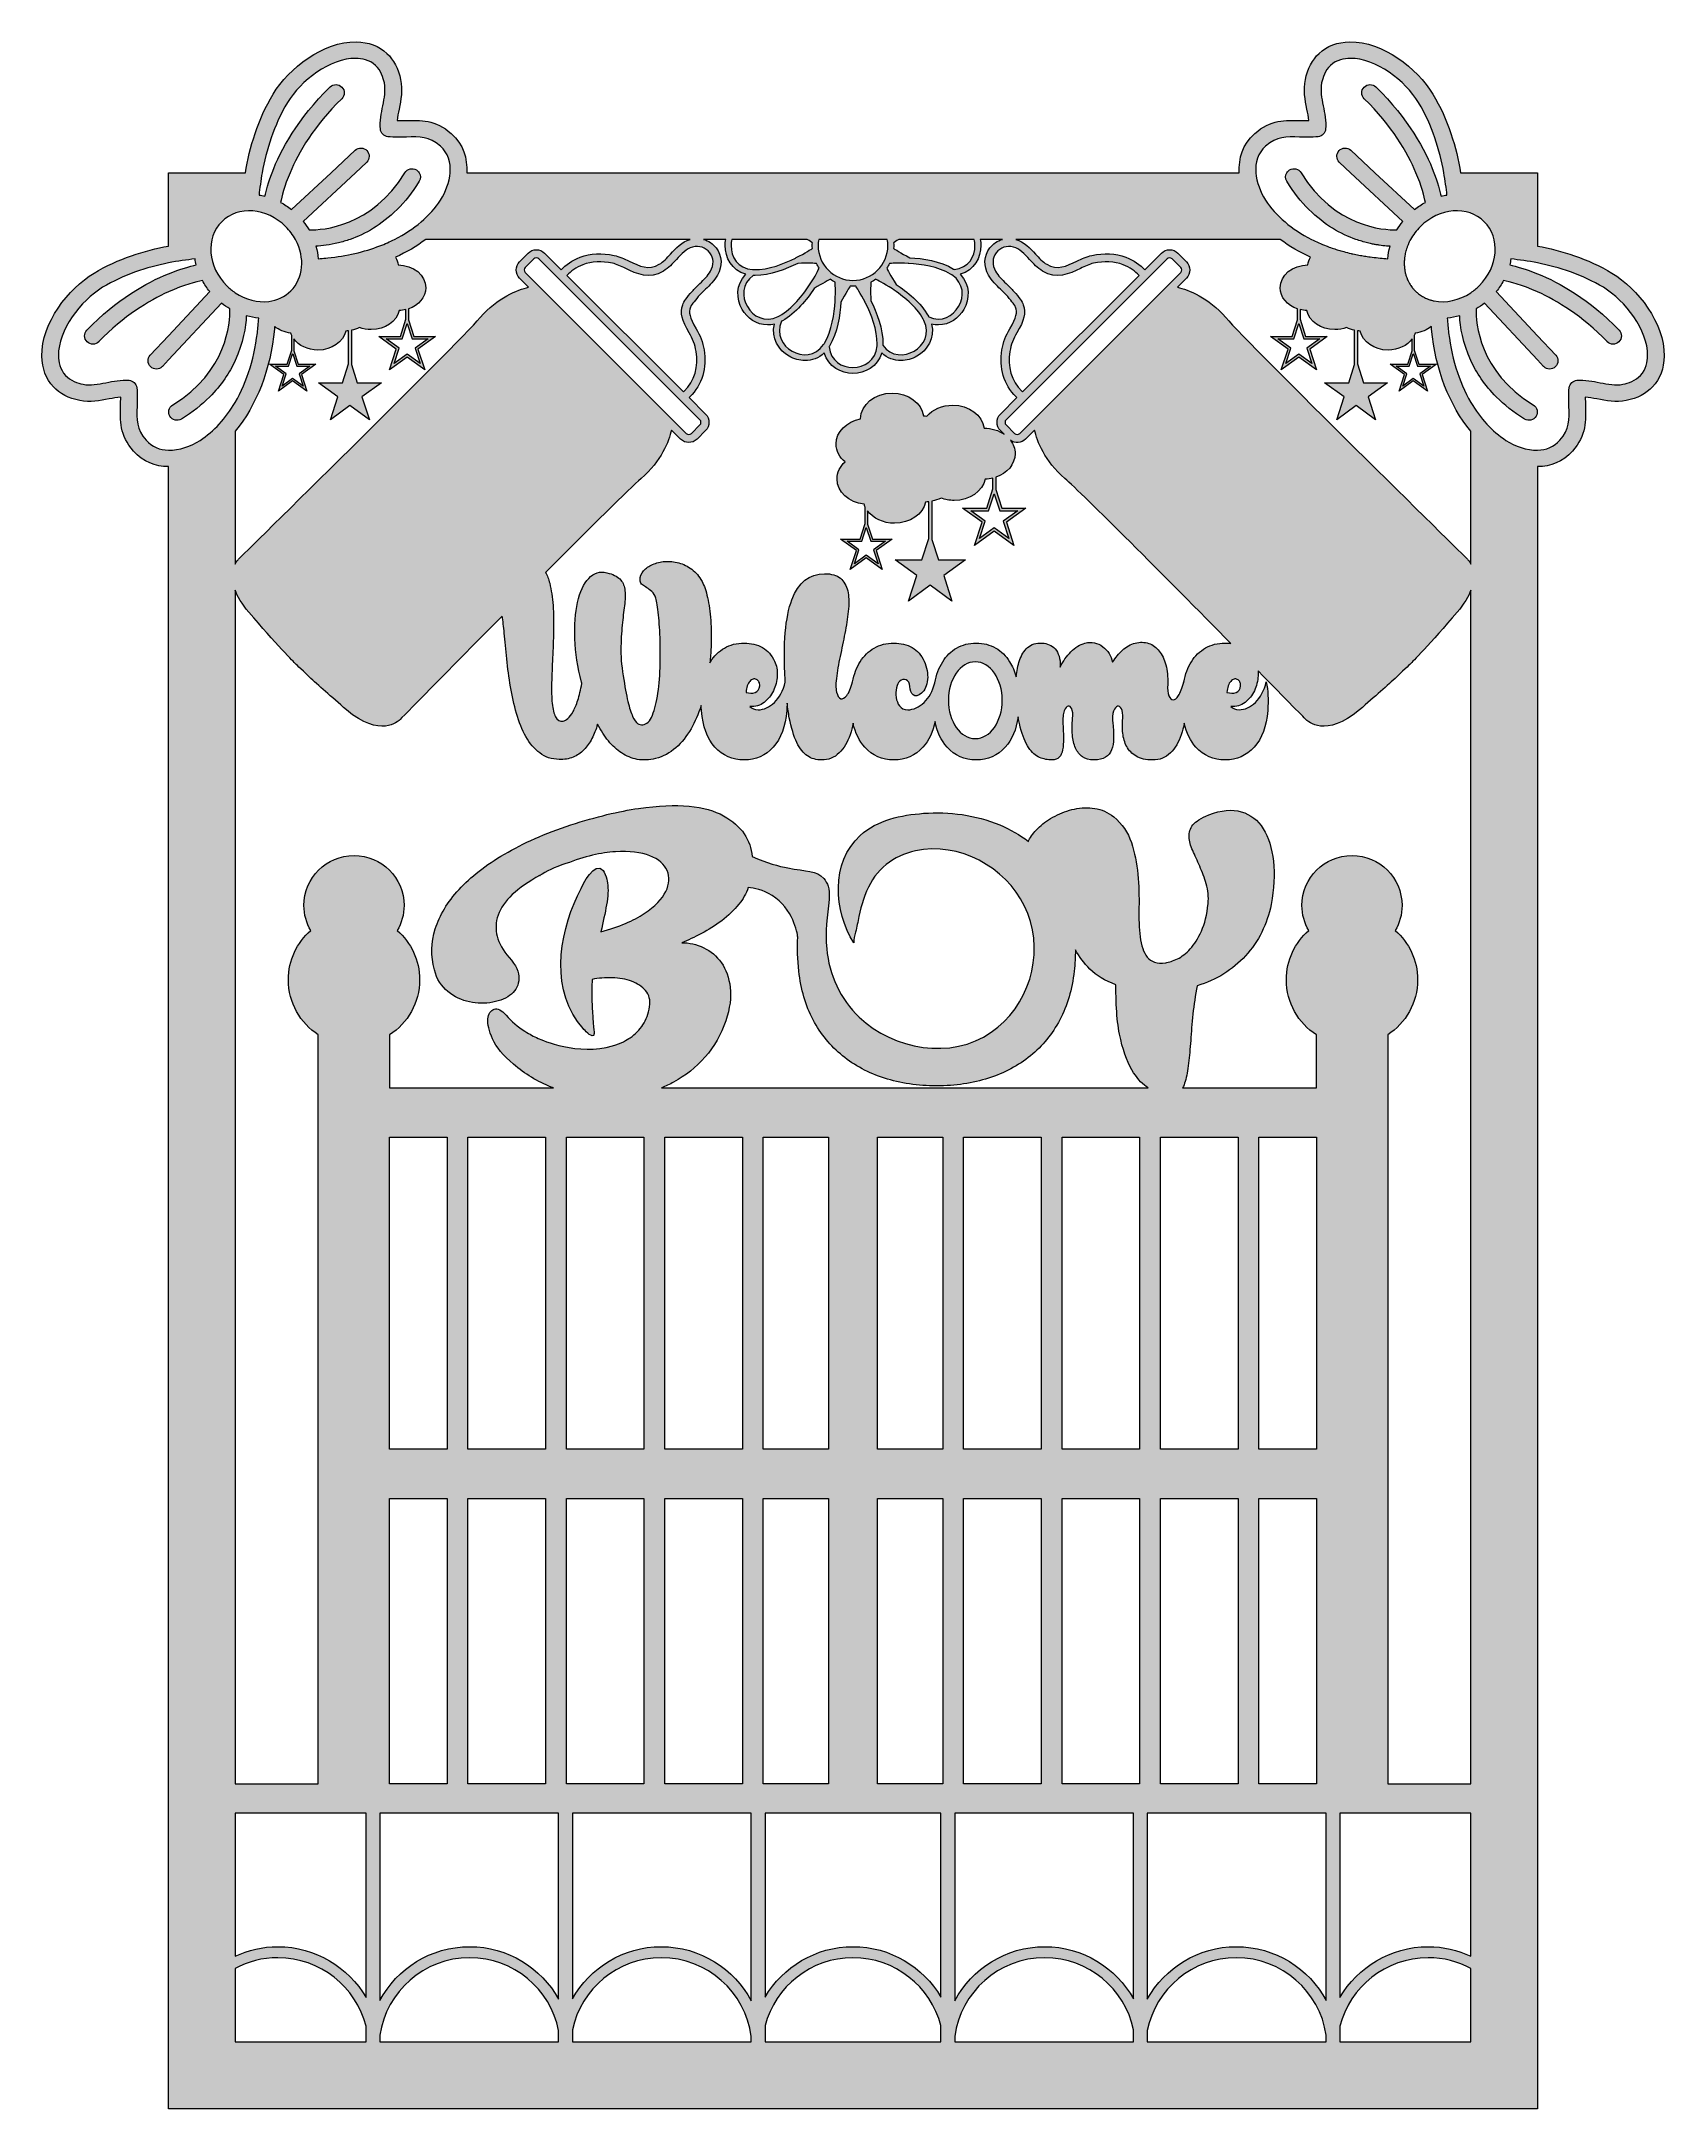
# Model space of a CAD drawing. Header units: millimetres. Extents: x -113 to 323, y -426 to 129.
import ezdxf

# ---------------------------------------------------------------- set-up
doc = ezdxf.new("R2010")
doc.units = ezdxf.units.MM
doc.header["$MEASUREMENT"] = 0
doc.layers.add('Layer 1', color=7, linetype='Continuous')

msp = doc.modelspace()

# ---------------------------------------------------------------- hatches: boundary and pattern name
at = {"layer": 'Layer 1', "true_color": 0xd1d2d4}
h = msp.add_hatch(color=254, dxfattribs=at)
h.dxf.hatch_style = 2
edge = h.paths.add_edge_path()
edge.add_spline(control_points=[(308.81, 67.09), (302.36, 71), (295.21, 73.17), (288.84, 74.36), (288.84, 74.36), (288.84, 94.07), (288.84, 94.07), (288.84, 94.07), (268.17, 94.07), (268.17, 94.07), (267.03, 100.73), (264.84, 108.36), (260.69, 115.21), (256.51, 122.12), (247.28, 129.37), (238.41, 129.23), (235.09, 129.18), (232.23, 128.11), (230.14, 126.13), (228.33, 124.42), (227.06, 121.98), (226.46, 119.08), (225.88, 116.22), (226.39, 113.65), (226.88, 111.16), (227.1, 110.09), (227.3, 109.06), (227.41, 108.06), (226.61, 108.05), (225.82, 108.08), (225.05, 108.1), (221.16, 108.22), (217.14, 108.35), (212.85, 104.59), (209.62, 101.77), (208.49, 97.94), (208.72, 94.07), (208.72, 94.07), (1.18, 94.07), (1.18, 94.07), (1.41, 97.94), (0.28, 101.77), (-2.95, 104.59), (-7.24, 108.35), (-11.25, 108.22), (-15.15, 108.1), (-15.92, 108.08), (-16.71, 108.05), (-17.51, 108.06), (-17.4, 109.06), (-17.2, 110.09), (-16.98, 111.16), (-16.49, 113.65), (-15.97, 116.22), (-16.56, 119.08), (-17.15, 121.98), (-18.43, 124.42), (-20.24, 126.13), (-22.33, 128.11), (-25.19, 129.18), (-28.51, 129.23), (-37.38, 129.37), (-46.61, 122.12), (-50.79, 115.21), (-54.93, 108.36), (-57.13, 100.73), (-58.27, 94.07), (-58.27, 94.07), (-78.94, 94.07), (-78.94, 94.07), (-78.94, 94.07), (-78.94, 74.36), (-78.94, 74.36), (-85.31, 73.17), (-92.46, 71), (-98.91, 67.09), (-105.81, 62.92), (-113.06, 53.69), (-112.92, 44.81), (-112.87, 41.49), (-111.8, 38.63), (-109.83, 36.54), (-108.12, 34.73), (-105.68, 33.46), (-102.77, 32.87), (-99.92, 32.28), (-97.35, 32.79), (-94.86, 33.29), (-93.79, 33.5), (-92.76, 33.71), (-91.76, 33.81), (-91.75, 33.01), (-91.77, 32.22), (-91.8, 31.45), (-91.92, 27.57), (-92.05, 23.54), (-88.29, 19.26), (-85.74, 16.35), (-82.4, 15.15), (-78.94, 15.1), (-78.94, 15.1), (-78.94, -426.06), (-78.94, -426.06), (-78.94, -426.06), (288.84, -426.06), (288.84, -426.06), (288.84, -426.06), (288.84, 15.1), (288.84, 15.1), (292.3, 15.15), (295.65, 16.35), (298.19, 19.26), (301.95, 23.54), (301.82, 27.57), (301.7, 31.45), (301.68, 32.22), (301.65, 33.01), (301.66, 33.81), (302.66, 33.71), (303.69, 33.5), (304.76, 33.29), (307.25, 32.79), (309.82, 32.28), (312.67, 32.87), (315.58, 33.46), (318.02, 34.73), (319.73, 36.54), (321.71, 38.63), (322.78, 41.49), (322.82, 44.81), (322.97, 53.69), (315.71, 62.92), (308.81, 67.09)], knot_values=[0, 0, 0, 0, 1, 1, 1, 2, 2, 2, 3, 3, 3, 4, 4, 4, 5, 5, 5, 6, 6, 6, 7, 7, 7, 8, 8, 8, 9, 9, 9, 10, 10, 10, 11, 11, 11, 12, 12, 12, 13, 13, 13, 14, 14, 14, 15, 15, 15, 16, 16, 16, 17, 17, 17, 18, 18, 18, 19, 19, 19, 20, 20, 20, 21, 21, 21, 22, 22, 22, 23, 23, 23, 24, 24, 24, 25, 25, 25, 26, 26, 26, 27, 27, 27, 28, 28, 28, 29, 29, 29, 30, 30, 30, 31, 31, 31, 32, 32, 32, 33, 33, 33, 34, 34, 34, 35, 35, 35, 36, 36, 36, 37, 37, 37, 38, 38, 38, 39, 39, 39, 40, 40, 40, 41, 41, 41, 42, 42, 42, 43, 43, 43, 44, 44, 44, 44], degree=3, periodic=1)
edge = h.paths.add_edge_path()
edge.add_spline(control_points=[(274.52, 80.92), (278.89, 76.55), (278.29, 68.82), (273.16, 63.7), (272.46, 62.99), (271.71, 62.37), (270.92, 61.84), (267.83, 59.75), (264.23, 59), (261.04, 59.64), (261.03, 59.65), (261.01, 59.65), (261, 59.65), (260.71, 59.71), (260.43, 59.78), (260.15, 59.86), (260.06, 59.89), (259.98, 59.92), (259.89, 59.95), (259.69, 60.02), (259.49, 60.08), (259.29, 60.16), (259.19, 60.2), (259.09, 60.24), (258.99, 60.29), (258.81, 60.36), (258.63, 60.45), (258.46, 60.54), (258.36, 60.59), (258.26, 60.64), (258.16, 60.69), (257.99, 60.79), (257.82, 60.89), (257.65, 60.99), (257.56, 61.05), (257.46, 61.11), (257.37, 61.17), (257.2, 61.29), (257.03, 61.41), (256.86, 61.54), (256.78, 61.6), (256.7, 61.66), (256.63, 61.72), (256.39, 61.91), (256.16, 62.12), (255.94, 62.34), (255.72, 62.56), (255.52, 62.78), (255.33, 63.01), (255.26, 63.09), (255.21, 63.18), (255.15, 63.26), (255.02, 63.41), (254.9, 63.57), (254.79, 63.73), (254.72, 63.83), (254.66, 63.94), (254.59, 64.05), (254.5, 64.19), (254.41, 64.34), (254.32, 64.49), (254.26, 64.6), (254.2, 64.73), (254.14, 64.85), (254.07, 64.99), (253.99, 65.13), (253.93, 65.28), (253.87, 65.41), (253.82, 65.55), (253.77, 65.68), (253.71, 65.82), (253.65, 65.96), (253.61, 66.1), (253.56, 66.25), (253.52, 66.39), (253.47, 66.54), (253.43, 66.68), (253.39, 66.81), (253.35, 66.95), (253.31, 67.11), (253.28, 67.27), (253.25, 67.43), (253.23, 67.56), (253.19, 67.69), (253.17, 67.82), (253.14, 67.99), (253.13, 68.17), (253.11, 68.34), (253.09, 68.46), (253.07, 68.59), (253.06, 68.71), (253.05, 68.9), (253.04, 69.08), (253.03, 69.27), (253.03, 69.38), (253.02, 69.5), (253.02, 69.61), (253.02, 69.81), (253.03, 70.01), (253.03, 70.21), (253.04, 70.31), (253.04, 70.42), (253.05, 70.53), (253.06, 70.74), (253.09, 70.95), (253.11, 71.16), (253.12, 71.25), (253.13, 71.35), (253.14, 71.44), (253.17, 71.66), (253.22, 71.89), (253.26, 72.11), (253.27, 72.19), (253.29, 72.28), (253.31, 72.36), (253.36, 72.59), (253.42, 72.83), (253.48, 73.06), (253.5, 73.13), (253.52, 73.2), (253.54, 73.27), (253.61, 73.52), (253.69, 73.76), (253.77, 74), (253.79, 74.06), (253.81, 74.12), (253.83, 74.18), (253.93, 74.43), (254.03, 74.68), (254.14, 74.93), (254.16, 74.98), (254.18, 75.03), (254.2, 75.07), (254.31, 75.33), (254.44, 75.59), (254.57, 75.85), (254.63, 75.95), (254.67, 76.05), (254.73, 76.16), (255.39, 77.37), (256.25, 78.52), (257.29, 79.57), (262.41, 84.69), (270.14, 85.29), (274.52, 80.92)], knot_values=[0, 0, 0, 0, 1, 1, 1, 2, 2, 2, 3, 3, 3, 4, 4, 4, 5, 5, 5, 6, 6, 6, 7, 7, 7, 8, 8, 8, 9, 9, 9, 10, 10, 10, 11, 11, 11, 12, 12, 12, 13, 13, 13, 14, 14, 14, 15, 15, 15, 16, 16, 16, 17, 17, 17, 18, 18, 18, 19, 19, 19, 20, 20, 20, 21, 21, 21, 22, 22, 22, 23, 23, 23, 24, 24, 24, 25, 25, 25, 26, 26, 26, 27, 27, 27, 28, 28, 28, 29, 29, 29, 30, 30, 30, 31, 31, 31, 32, 32, 32, 33, 33, 33, 34, 34, 34, 35, 35, 35, 36, 36, 36, 37, 37, 37, 38, 38, 38, 39, 39, 39, 40, 40, 40, 41, 41, 41, 42, 42, 42, 43, 43, 43, 44, 44, 44, 45, 45, 45, 46, 46, 46, 47, 47, 47, 48, 48, 48, 48], degree=3, periodic=1)
h.paths.add_polyline_path([(255.47, 45.44), (256.55, 42.12), (260.06, 42.12), (257.22, 40.06), (258.31, 36.71), (255.46, 38.78), (252.62, 36.71), (253.7, 40.06), (250.86, 42.12), (254.38, 42.12), (255.45, 45.44)])
edge = h.paths.add_edge_path()
edge.add_spline(control_points=[(215.79, 101.24), (218.75, 103.84), (221.34, 103.76), (224.91, 103.65), (226.48, 103.6), (228.11, 103.55), (229.91, 103.74), (230.98, 103.85), (231.82, 104.71), (231.9, 105.79), (232.06, 108), (231.65, 110.05), (231.25, 112.03), (230.83, 114.18), (230.42, 116.21), (230.83, 118.18), (231.12, 119.58), (231.76, 121.54), (233.2, 122.89), (234.8, 124.41), (236.95, 124.75), (238.48, 124.78), (245.44, 124.89), (253.3, 118.83), (256.88, 112.91), (260.54, 106.86), (262.56, 100.09), (263.65, 94.07), (264.03, 91.96), (264.31, 89.94), (264.5, 88.07), (263.97, 87.99), (263.45, 87.88), (262.92, 87.75), (262.59, 89.26), (262.01, 91.44), (261, 94.07), (258.7, 100.13), (254.17, 108.61), (245.39, 117.11), (244.5, 117.97), (243.1, 117.95), (242.24, 117.06), (241.38, 116.18), (241.39, 114.76), (242.29, 113.91), (249.72, 106.72), (253.87, 99.5), (256.17, 94.07), (257.7, 90.44), (258.4, 87.6), (258.71, 86.11), (257.68, 85.56), (256.69, 84.91), (255.75, 84.16), (255.75, 84.16), (245.13, 94.07), (245.13, 94.07), (245.13, 94.07), (238.67, 100.11), (238.67, 100.11), (237.76, 100.95), (236.36, 100.9), (235.51, 100), (234.69, 99.12), (234.72, 97.76), (235.57, 96.91), (235.57, 96.91), (235.63, 96.85), (235.63, 96.85), (235.63, 96.85), (238.6, 94.07), (238.6, 94.07), (238.6, 94.07), (252.61, 80.99), (252.61, 80.99), (252.04, 80.26), (251.52, 79.51), (251.07, 78.73), (247.38, 78.65), (234.24, 79.45), (225.3, 94.07), (225.3, 94.07), (225.3, 94.08), (225.3, 94.08), (224.65, 95.14), (223.28, 95.46), (222.23, 94.82), (221.92, 94.63), (221.67, 94.37), (221.49, 94.07), (221.07, 93.39), (221.05, 92.49), (221.5, 91.76), (223.33, 88.75), (225.32, 86.26), (227.39, 84.2), (231.58, 80.01), (236.05, 77.57), (240.04, 76.16), (241.12, 75.77), (242.16, 75.47), (243.16, 75.23), (243.15, 75.23), (243.15, 75.23), (243.15, 75.22), (243.4, 75.16), (243.64, 75.11), (243.88, 75.05), (243.91, 75.05), (243.94, 75.04), (243.97, 75.03), (244.34, 74.95), (244.71, 74.88), (245.07, 74.81), (245.13, 74.8), (245.19, 74.79), (245.25, 74.78), (245.58, 74.72), (245.9, 74.67), (246.21, 74.62), (246.24, 74.61), (246.27, 74.61), (246.3, 74.61), (247, 74.5), (247.65, 74.43), (248.25, 74.38), (248.29, 74.38), (248.33, 74.37), (248.36, 74.37), (248.65, 74.35), (248.94, 74.33), (249.21, 74.32), (248.9, 73.21), (248.71, 72.09), (248.62, 70.98), (247.91, 71.02), (247.22, 71.09), (246.56, 71.15), (246.56, 71.15), (246.05, 71.2), (246.05, 71.2), (245.31, 71.27), (244.58, 71.36), (243.85, 71.46), (243.6, 71.49), (243.35, 71.53), (243.09, 71.56), (242.61, 71.64), (242.13, 71.71), (241.65, 71.79), (241.38, 71.84), (241.11, 71.89), (240.85, 71.94), (240.31, 72.04), (239.77, 72.15), (239.24, 72.27), (239.07, 72.3), (238.9, 72.34), (238.73, 72.38), (238.07, 72.53), (237.41, 72.7), (236.77, 72.87), (236.52, 72.94), (236.28, 73.01), (236.03, 73.08), (235.59, 73.21), (235.15, 73.34), (234.72, 73.48), (234.48, 73.56), (234.24, 73.64), (233.99, 73.72), (233.49, 73.88), (233, 74.06), (232.51, 74.24), (232.37, 74.3), (232.22, 74.35), (232.08, 74.4), (230.71, 74.93), (229.38, 75.52), (228.12, 76.16), (222.81, 78.83), (218.54, 82.44), (215.76, 86.73), (214.37, 88.9), (213.36, 91.53), (213.17, 94.07), (212.96, 96.77), (213.67, 99.38), (215.79, 101.24)], knot_values=[0, 0, 0, 0, 1, 1, 1, 2, 2, 2, 3, 3, 3, 4, 4, 4, 5, 5, 5, 6, 6, 6, 7, 7, 7, 8, 8, 8, 9, 9, 9, 10, 10, 10, 11, 11, 11, 12, 12, 12, 13, 13, 13, 14, 14, 14, 15, 15, 15, 16, 16, 16, 17, 17, 17, 18, 18, 18, 19, 19, 19, 20, 20, 20, 21, 21, 21, 22, 22, 22, 23, 23, 23, 24, 24, 24, 25, 25, 25, 26, 26, 26, 27, 27, 27, 28, 28, 28, 29, 29, 29, 30, 30, 30, 31, 31, 31, 32, 32, 32, 33, 33, 33, 34, 34, 34, 35, 35, 35, 36, 36, 36, 37, 37, 37, 38, 38, 38, 39, 39, 39, 40, 40, 40, 41, 41, 41, 42, 42, 42, 43, 43, 43, 44, 44, 44, 45, 45, 45, 46, 46, 46, 47, 47, 47, 48, 48, 48, 49, 49, 49, 50, 50, 50, 51, 51, 51, 52, 52, 52, 53, 53, 53, 54, 54, 54, 55, 55, 55, 56, 56, 56, 57, 57, 57, 58, 58, 58, 59, 59, 59, 60, 60, 60, 61, 61, 61, 62, 62, 62, 63, 63, 63, 63], degree=3, periodic=1)
edge = h.paths.add_edge_path()
edge.add_spline(control_points=[(148.03, 74.11), (149.74, 73.65), (151.02, 72.25), (152.39, 70.76), (153.43, 69.63), (154.51, 68.45), (155.87, 67.62), (159.65, 65.3), (163.03, 66.92), (166.02, 68.35), (167.26, 68.95), (168.45, 69.52), (169.56, 69.76), (172.39, 70.35), (175.14, 70.21), (177.53, 69.35), (179.32, 68.71), (180.71, 67.56), (181.8, 66.48), (181.8, 66.48), (150.49, 35.16), (150.49, 35.16), (150.42, 35.23), (150.34, 35.3), (150.27, 35.37), (147.53, 38.11), (146.37, 42.02), (147.08, 46.07), (147.4, 47.85), (148.01, 49.53), (148.93, 51.04), (150.97, 54.43), (151.42, 56.34), (150.68, 58.6), (150.36, 59.57), (149.58, 60.49), (148.16, 62.18), (147.52, 62.94), (146.8, 63.63), (146.1, 64.3), (144.99, 65.38), (143.94, 66.4), (143.23, 67.62), (142.26, 69.29), (142.34, 71.13), (143.43, 72.55), (144.52, 73.98), (146.28, 74.57), (148.03, 74.11)], knot_values=[0, 0, 0, 0, 1, 1, 1, 2, 2, 2, 3, 3, 3, 4, 4, 4, 5, 5, 5, 6, 6, 6, 7, 7, 7, 8, 8, 8, 9, 9, 9, 10, 10, 10, 11, 11, 11, 12, 12, 12, 13, 13, 13, 14, 14, 14, 15, 15, 15, 16, 16, 16, 16], degree=3, periodic=1)
edge = h.paths.add_edge_path()
edge.add_spline(control_points=[(146.08, 26.32), (145.7, 26.7), (145.7, 27.32), (146.08, 27.69), (146.08, 27.69), (189.31, 70.93), (189.31, 70.93), (189.69, 71.31), (190.31, 71.31), (190.69, 70.93), (190.69, 70.93), (192.98, 68.64), (192.98, 68.64), (193.36, 68.25), (193.36, 67.64), (192.98, 67.26), (192.98, 67.26), (149.75, 24.03), (149.75, 24.03), (149.37, 23.65), (148.75, 23.65), (148.37, 24.03), (148.37, 24.03), (146.08, 26.32), (146.08, 26.32)], knot_values=[0, 0, 0, 0, 1, 1, 1, 2, 2, 2, 3, 3, 3, 4, 4, 4, 5, 5, 5, 6, 6, 6, 7, 7, 7, 8, 8, 8, 8], degree=3, periodic=1)
edge = h.paths.add_edge_path()
edge.add_spline(control_points=[(137.72, 74.51), (137.72, 71.57), (136, 68.47), (132.17, 68.08), (132.1, 68.12), (132.04, 68.16), (131.97, 68.2), (128.41, 70.34), (123.63, 71.04), (120.19, 71.25), (117.79, 72.47), (116.09, 73.61), (115.87, 73.76), (115.88, 74.01), (115.89, 74.26), (115.89, 74.51), (115.89, 74.76), (115.88, 75.01), (115.87, 75.26), (115.98, 75.33), (116.5, 75.68), (117.29, 76.16), (117.29, 76.16), (137.53, 76.16), (137.53, 76.16), (137.65, 75.61), (137.72, 75.06), (137.72, 74.51)], knot_values=[0, 0, 0, 0, 1, 1, 1, 2, 2, 2, 3, 3, 3, 4, 4, 4, 5, 5, 5, 6, 6, 6, 7, 7, 7, 8, 8, 8, 9, 9, 9, 9], degree=3, periodic=1)
edge = h.paths.add_edge_path()
edge.add_spline(control_points=[(109.75, 59.69), (109.6, 62.38), (109.74, 64.42), (109.76, 64.68), (110.21, 64.9), (110.64, 65.15), (111.05, 65.43), (111.28, 65.32), (113.19, 64.38), (115.52, 62.85), (118.27, 61.04), (121.94, 58.16), (123.83, 54.76), (123.9, 54.64), (123.96, 54.52), (124.02, 54.39), (125.78, 50.77), (123.94, 47.64), (121.34, 46.13), (118.79, 44.66), (115.25, 44.6), (112.99, 47.71), (112.99, 47.79), (113, 47.87), (113, 47.95), (113.07, 52.07), (111.29, 56.59), (109.75, 59.69)], knot_values=[0, 0, 0, 0, 1, 1, 1, 2, 2, 2, 3, 3, 3, 4, 4, 4, 5, 5, 5, 6, 6, 6, 7, 7, 7, 8, 8, 8, 9, 9, 9, 9], degree=3, periodic=1)
edge = h.paths.add_edge_path()
edge.add_spline(control_points=[(72.37, 76.16), (72.37, 76.16), (92.61, 76.16), (92.61, 76.16), (93.4, 75.68), (93.92, 75.33), (94.03, 75.26), (94.02, 75.01), (94.01, 74.76), (94.01, 74.51), (94.01, 74.26), (94.02, 74.01), (94.03, 73.76), (93.81, 73.61), (92.11, 72.47), (89.71, 71.26), (89.71, 71.26), (89.59, 71.25), (89.59, 71.25), (89.59, 71.25), (89.47, 71.13), (89.47, 71.13), (86.52, 69.67), (82.24, 67.97), (78.42, 68.03), (78.27, 68.04), (78.14, 68.04), (77.99, 68.05), (73.98, 68.34), (72.19, 71.5), (72.19, 74.51), (72.19, 75.06), (72.25, 75.61), (72.37, 76.16)], knot_values=[0, 0, 0, 0, 1, 1, 1, 2, 2, 2, 3, 3, 3, 4, 4, 4, 5, 5, 5, 6, 6, 6, 7, 7, 7, 8, 8, 8, 9, 9, 9, 10, 10, 10, 11, 11, 11, 11], degree=3, periodic=1)
edge = h.paths.add_edge_path()
edge.add_spline(control_points=[(114.32, 74.51), (114.32, 69.34), (110.12, 65.14), (104.95, 65.14), (99.78, 65.14), (95.58, 69.34), (95.58, 74.51), (95.58, 75.07), (95.64, 75.62), (95.73, 76.16), (95.73, 76.16), (114.17, 76.16), (114.17, 76.16), (114.26, 75.62), (114.32, 75.07), (114.32, 74.51)], knot_values=[0, 0, 0, 0, 1, 1, 1, 2, 2, 2, 3, 3, 3, 4, 4, 4, 5, 5, 5, 5], degree=3, periodic=1)
edge = h.paths.add_edge_path()
edge.add_spline(control_points=[(78.16, 66.47), (78.23, 66.47), (78.31, 66.46), (78.39, 66.46), (78.47, 66.46), (78.56, 66.46), (78.64, 66.46), (82.7, 66.46), (87.09, 68.2), (90.12, 69.71), (92.82, 69.86), (94.86, 69.71), (95.12, 69.7), (95.34, 69.25), (95.59, 68.82), (95.87, 68.4), (95.76, 68.18), (94.82, 66.27), (93.29, 63.94), (91.48, 61.19), (88.6, 57.52), (85.2, 55.63), (85.08, 55.56), (84.96, 55.5), (84.83, 55.44), (81.21, 53.68), (78.08, 55.52), (76.57, 58.12), (75.1, 60.67), (75.04, 64.21), (78.16, 66.47)], knot_values=[0, 0, 0, 0, 1, 1, 1, 2, 2, 2, 3, 3, 3, 4, 4, 4, 5, 5, 5, 6, 6, 6, 7, 7, 7, 8, 8, 8, 9, 9, 9, 10, 10, 10, 10], degree=3, periodic=1)
edge = h.paths.add_edge_path()
edge.add_spline(control_points=[(85.77, 54.15), (85.84, 54.19), (85.91, 54.22), (85.97, 54.26), (89.59, 56.27), (92.6, 60.05), (94.51, 62.94), (96.78, 64.42), (98.62, 65.32), (98.85, 65.43), (99.26, 65.15), (99.69, 64.9), (100.14, 64.68), (100.16, 64.42), (100.3, 62.38), (100.14, 59.68), (100.14, 59.68), (100.13, 59.66), (100.13, 59.66), (100.13, 59.66), (100.13, 59.52), (100.13, 59.52), (99.95, 56.24), (99.3, 51.63), (97.29, 48.3), (97.22, 48.17), (97.14, 48.05), (97.06, 47.93), (94.81, 44.6), (91.17, 44.63), (88.57, 46.13), (86.02, 47.6), (84.2, 50.64), (85.77, 54.15)], knot_values=[0, 0, 0, 0, 1, 1, 1, 2, 2, 2, 3, 3, 3, 4, 4, 4, 5, 5, 5, 6, 6, 6, 7, 7, 7, 8, 8, 8, 9, 9, 9, 10, 10, 10, 11, 11, 11, 11], degree=3, periodic=1)
edge = h.paths.add_edge_path()
edge.add_spline(control_points=[(98.64, 47.48), (100.78, 51.04), (101.48, 55.83), (101.7, 59.27), (102.91, 61.67), (104.05, 63.37), (104.2, 63.59), (104.45, 63.58), (104.7, 63.57), (104.95, 63.57), (105.2, 63.57), (105.45, 63.58), (105.7, 63.59), (105.85, 63.37), (106.99, 61.67), (108.2, 59.28), (108.2, 59.28), (108.21, 59.13), (108.21, 59.13), (108.21, 59.13), (108.34, 59.01), (108.34, 59.01), (109.8, 56.06), (111.49, 51.8), (111.42, 47.98), (111.42, 47.83), (111.42, 47.69), (111.41, 47.56), (111.41, 47.56), (111.4, 47.52), (111.4, 47.52), (111.11, 43.53), (107.95, 41.74), (104.95, 41.74), (104.95, 41.74), (104.95, 41.74), (104.95, 41.74), (102.01, 41.74), (98.91, 43.46), (98.52, 47.29), (98.56, 47.36), (98.6, 47.42), (98.64, 47.48)], knot_values=[0, 0, 0, 0, 1, 1, 1, 2, 2, 2, 3, 3, 3, 4, 4, 4, 5, 5, 5, 6, 6, 6, 7, 7, 7, 8, 8, 8, 9, 9, 9, 10, 10, 10, 11, 11, 11, 12, 12, 12, 13, 13, 13, 14, 14, 14, 14], degree=3, periodic=1)
edge = h.paths.add_edge_path()
edge.add_spline(control_points=[(116.52, 64.07), (115.04, 66.33), (114.14, 68.18), (114.03, 68.4), (114.31, 68.82), (114.56, 69.25), (114.78, 69.7), (115.04, 69.71), (117.08, 69.86), (119.78, 69.7), (119.78, 69.7), (119.8, 69.69), (119.8, 69.69), (119.8, 69.69), (119.94, 69.69), (119.94, 69.69), (123.22, 69.5), (127.83, 68.86), (131.16, 66.85), (131.29, 66.78), (131.41, 66.7), (131.52, 66.62), (134.86, 64.37), (134.83, 60.73), (133.33, 58.13), (131.86, 55.57), (128.82, 53.76), (125.31, 55.33), (125.27, 55.4), (125.24, 55.46), (125.2, 55.53), (123.19, 59.14), (119.41, 62.16), (116.52, 64.07)], knot_values=[0, 0, 0, 0, 1, 1, 1, 2, 2, 2, 3, 3, 3, 4, 4, 4, 5, 5, 5, 6, 6, 6, 7, 7, 7, 8, 8, 8, 9, 9, 9, 10, 10, 10, 11, 11, 11, 11], degree=3, periodic=1)
edge = h.paths.add_edge_path()
edge.add_spline(control_points=[(70.78, 76.16), (70.67, 75.61), (70.61, 75.05), (70.61, 74.51), (70.61, 71.35), (72.35, 67.85), (76.13, 66.78), (73.39, 63.97), (73.63, 60.08), (75.21, 57.34), (76.53, 55.05), (79.02, 53.17), (82.01, 53.17), (82.6, 53.17), (83.22, 53.25), (83.85, 53.41), (82.88, 49.61), (85.04, 46.35), (87.78, 44.77), (89.04, 44.04), (90.55, 43.6), (92.08, 43.6), (93.88, 43.6), (95.71, 44.21), (97.23, 45.69), (98.29, 41.91), (101.78, 40.17), (104.95, 40.17), (104.95, 40.17), (104.95, 40.17), (104.95, 40.17), (108.11, 40.17), (111.61, 41.91), (112.67, 45.69), (114.19, 44.21), (116.02, 43.6), (117.82, 43.6), (119.35, 43.6), (120.86, 44.04), (122.12, 44.77), (124.86, 46.36), (127.02, 49.61), (126.05, 53.41), (126.68, 53.25), (127.3, 53.17), (127.89, 53.17), (130.88, 53.17), (133.37, 55.06), (134.69, 57.34), (136.27, 60.08), (136.51, 63.98), (133.77, 66.78), (137.55, 67.85), (139.29, 71.35), (139.29, 74.51), (139.29, 75.05), (139.23, 75.61), (139.13, 76.16), (139.13, 76.16), (145.07, 76.16), (145.07, 76.16), (143.76, 75.78), (142.58, 75), (141.71, 73.87), (140.09, 71.76), (139.96, 68.95), (141.36, 66.53), (142.22, 65.05), (143.43, 63.88), (144.6, 62.75), (145.29, 62.08), (145.94, 61.46), (146.51, 60.78), (147.67, 59.4), (148.44, 58.49), (148.62, 57.93), (149.08, 56.52), (148.97, 55.29), (147.07, 52.15), (146.02, 50.41), (145.31, 48.5), (144.96, 46.45), (144.11, 41.68), (145.5, 37.09), (148.75, 33.84), (148.82, 33.77), (148.89, 33.71), (148.96, 33.64), (148.96, 33.64), (144.55, 29.23), (144.55, 29.23), (143.33, 28), (143.33, 26.01), (144.55, 24.79), (144.55, 24.79), (145.52, 23.82), (145.52, 23.82), (144.08, 24.83), (142.21, 25.45), (140.16, 25.48), (139.7, 28.92), (136.11, 31.61), (131.75, 31.61), (128.87, 31.61), (126.34, 30.45), (124.81, 28.68), (124.51, 28.71), (124.2, 28.73), (123.88, 28.73), (123.42, 32.18), (119.83, 34.87), (115.47, 34.87), (110.79, 34.87), (107, 31.79), (107, 27.99), (107, 27.99), (107, 27.91), (107, 27.91), (103.22, 27.23), (100.4, 24.48), (100.4, 21.2), (100.4, 19.32), (101.32, 17.62), (102.82, 16.38), (101.49, 15.16), (100.68, 13.56), (100.68, 11.8), (100.68, 8.33), (103.83, 5.46), (107.94, 4.99), (108.03, 4.74), (108.13, 4.5), (108.24, 4.25), (108.24, 4.25), (108.24, -0.14), (108.24, -0.14), (108.24, -0.14), (106.89, -4.34), (106.89, -4.34), (106.89, -4.34), (101.57, -4.34), (101.57, -4.34), (101.57, -4.34), (105.87, -7.46), (105.87, -7.46), (105.87, -7.46), (104.23, -12.51), (104.23, -12.51), (104.23, -12.51), (108.52, -9.39), (108.52, -9.39), (108.52, -9.39), (112.82, -12.51), (112.82, -12.51), (112.82, -12.51), (111.18, -7.46), (111.18, -7.46), (111.18, -7.46), (115.47, -4.34), (115.47, -4.34), (115.47, -4.34), (110.17, -4.34), (110.17, -4.34), (110.17, -4.34), (108.86, -0.32), (108.86, -0.32), (108.86, -0.32), (108.86, 3.25), (108.86, 3.25), (110.34, 1.24), (113.03, -0.11), (116.12, -0.11), (120.29, -0.11), (123.75, 2.35), (124.45, 5.58), (124.75, 5.59), (125.04, 5.63), (125.32, 5.66), (125.32, 5.66), (125.32, -4.23), (125.32, -4.23), (125.32, -4.23), (123.47, -9.92), (123.47, -9.92), (123.47, -9.92), (116.26, -9.92), (116.26, -9.92), (116.26, -9.92), (122.1, -14.16), (122.1, -14.16), (122.1, -14.16), (119.87, -21.03), (119.87, -21.03), (119.87, -21.03), (125.7, -16.78), (125.7, -16.78), (125.7, -16.78), (131.54, -21.03), (131.54, -21.03), (131.54, -21.03), (129.31, -14.16), (129.31, -14.16), (129.31, -14.16), (135.14, -9.92), (135.14, -9.92), (135.14, -9.92), (127.93, -9.92), (127.93, -9.92), (127.93, -9.92), (126.15, -4.46), (126.15, -4.46), (126.15, -4.46), (126.15, 5.81), (126.15, 5.81), (127.03, 5.99), (127.85, 6.28), (128.6, 6.66), (129.66, 6.26), (130.86, 6.03), (132.12, 6.03), (136.29, 6.03), (139.75, 8.49), (140.45, 11.72), (141.17, 11.75), (141.87, 11.86), (142.53, 12.03), (142.53, 12.03), (142.53, 9.13), (142.53, 9.13), (142.53, 9.13), (140.87, 3.98), (140.87, 3.98), (140.87, 3.98), (134.35, 3.98), (134.35, 3.98), (134.35, 3.98), (139.62, 0.15), (139.62, 0.15), (139.62, 0.15), (137.6, -6.05), (137.6, -6.05), (137.6, -6.05), (142.88, -2.22), (142.88, -2.22), (142.88, -2.22), (148.15, -6.05), (148.15, -6.05), (148.15, -6.05), (146.14, 0.15), (146.14, 0.15), (146.14, 0.15), (151.41, 3.98), (151.41, 3.98), (151.41, 3.98), (144.89, 3.98), (144.89, 3.98), (144.89, 3.98), (143.29, 8.92), (143.29, 8.92), (143.29, 8.92), (143.29, 12.25), (143.29, 12.25), (146.34, 13.29), (148.49, 15.73), (148.49, 18.59), (148.49, 19.91), (148.03, 21.13), (147.24, 22.18), (148.47, 21.3), (150.18, 21.4), (151.28, 22.5), (151.28, 22.5), (153.71, 24.93), (153.71, 24.93), (154.42, 21.93), (156.4, 16.65), (161.88, 11.9), (166.53, 7.86), (189.22, -14.95), (206.47, -32.41), (205.96, -32.34), (205.44, -32.3), (204.89, -32.3), (202.91, -32.3), (201.15, -32.74), (199.62, -33.62), (198.09, -34.51), (196.83, -35.74), (195.84, -37.32), (194.89, -38.84), (194.21, -40.65), (193.78, -42.76), (193.78, -42.75), (193.78, -42.75), (193.78, -42.74), (193.35, -44.4), (192.89, -45.62), (192.37, -46.39), (191.86, -47.17), (191.38, -47.56), (190.94, -47.56), (190.5, -47.56), (190.13, -47.2), (189.82, -46.47), (189.52, -45.75), (189.4, -44.69), (189.48, -43.3), (189.56, -41.38), (189.39, -39.67), (188.99, -38.16), (188.59, -36.66), (188, -35.42), (187.21, -34.43), (186.44, -33.44), (185.49, -32.76), (184.38, -32.38), (183.27, -32), (182.05, -31.98), (180.71, -32.3), (179.49, -32.62), (178.37, -33.25), (177.36, -34.19), (176.35, -35.12), (175.46, -36.21), (174.7, -37.44), (174.28, -35.72), (173.39, -34.33), (172.03, -33.27), (170.67, -32.19), (169.08, -31.87), (167.25, -32.3), (165.91, -32.67), (164.66, -33.45), (163.5, -34.63), (162.33, -35.81), (161.36, -37.17), (160.6, -38.73), (160.64, -37.55), (160.54, -36.57), (160.29, -35.79), (160.04, -35.02), (159.7, -34.38), (159.26, -33.86), (158.82, -33.36), (158.29, -32.98), (157.68, -32.74), (157.07, -32.5), (156.44, -32.35), (155.79, -32.3), (154.15, -32.19), (152.84, -32.59), (151.86, -33.51), (150.89, -34.41), (150.16, -35.56), (149.69, -36.96), (149.22, -38.33), (148.92, -39.79), (148.79, -41.36), (148.35, -39.84), (147.77, -38.49), (147.03, -37.32), (146.04, -35.74), (144.78, -34.51), (143.28, -33.63), (141.77, -32.74), (140.02, -32.3), (138.04, -32.3), (136.05, -32.3), (134.3, -32.74), (132.79, -33.63), (131.29, -34.51), (130.03, -35.74), (129.05, -37.32), (128.05, -38.91), (127.33, -40.8), (126.89, -43.02), (126.32, -45.23), (125.36, -46.99), (124.03, -48.24), (122.64, -49.56), (121.18, -50.22), (119.64, -50.22), (118.65, -50.22), (117.92, -49.88), (117.44, -49.2), (116.96, -48.54), (116.67, -47.77), (116.56, -46.88), (116.44, -45.99), (116.47, -45.15), (116.63, -44.31), (116.81, -43.48), (117.07, -42.9), (117.41, -42.58), (117.98, -42.04), (118.59, -41.91), (119.22, -42.18), (119.85, -42.45), (120.17, -43.03), (120.22, -43.94), (120.25, -45.02), (120.56, -45.78), (121.14, -46.23), (121.71, -46.68), (122.43, -46.55), (123.31, -45.79), (123.81, -45.42), (124.19, -44.9), (124.46, -44.27), (124.72, -43.63), (124.9, -42.9), (124.97, -42.11), (125.05, -41.3), (125.01, -40.48), (124.86, -39.65), (124.7, -38.83), (124.46, -38.01), (124.11, -37.2), (123.35, -35.54), (122.26, -34.31), (120.85, -33.5), (119.43, -32.7), (117.8, -32.3), (115.92, -32.3), (113.93, -32.3), (112.18, -32.74), (110.65, -33.63), (109.12, -34.51), (107.87, -35.74), (106.87, -37.32), (105.92, -38.84), (105.25, -40.64), (104.81, -42.74), (104.39, -44.4), (103.88, -45.61), (103.29, -46.36), (102.7, -47.1), (102.15, -47.4), (101.66, -47.24), (101.16, -47.09), (100.79, -46.49), (100.54, -45.47), (100.29, -44.45), (100.31, -43.01), (100.57, -41.14), (100.84, -39.21), (101.2, -37.2), (101.66, -35.11), (102.11, -33.02), (102.54, -30.96), (102.91, -28.93), (103.3, -26.89), (103.57, -24.95), (103.74, -23.1), (103.92, -21.26), (103.85, -19.64), (103.52, -18.24), (103.19, -16.84), (102.55, -15.74), (101.57, -14.9), (100.6, -14.08), (99.17, -13.66), (97.3, -13.66), (93.21, -13.66), (90.28, -16), (88.54, -20.65), (86.78, -25.31), (86.16, -32.49), (86.7, -42.18), (86.72, -42.38), (86.73, -42.58), (86.75, -42.8), (86.18, -45.12), (85.21, -46.94), (83.84, -48.24), (82.47, -49.56), (81.01, -50.22), (79.48, -50.22), (78.53, -50.22), (77.78, -49.92), (77.25, -49.33), (78.74, -49.43), (80.02, -49.08), (81.09, -48.24), (82.16, -47.41), (82.99, -46.37), (83.58, -45.11), (84.17, -43.85), (84.5, -42.5), (84.58, -41.06), (84.66, -39.61), (84.43, -38.33), (83.89, -37.2), (83.13, -35.54), (82.04, -34.31), (80.63, -33.5), (79.21, -32.7), (77.57, -32.3), (75.7, -32.3), (73.71, -32.3), (71.95, -32.74), (70.43, -33.63), (68.9, -34.51), (67.65, -35.74), (66.65, -37.32), (66.6, -37.39), (66.56, -37.48), (66.52, -37.57), (66.66, -36.21), (66.76, -34.83), (66.83, -33.46), (66.93, -30.87), (66.91, -28.45), (66.73, -26.2), (66.57, -23.94), (66.28, -21.9), (65.87, -20.08), (65.48, -18.26), (64.98, -16.83), (64.41, -15.77), (63.65, -14.37), (62.72, -13.26), (61.64, -12.46), (60.55, -11.64), (59.38, -11.07), (58.15, -10.74), (56.9, -10.41), (55.67, -10.29), (54.44, -10.38), (53.22, -10.47), (52.12, -10.73), (51.12, -11.17), (50.13, -11.6), (49.32, -12.19), (48.69, -12.88), (48.06, -13.58), (47.74, -14.4), (47.74, -15.32), (47.74, -15.79), (47.89, -16.16), (48.18, -16.43), (48.45, -16.69), (48.81, -16.96), (49.24, -17.22), (49.65, -17.48), (50.11, -17.79), (50.58, -18.14), (51.05, -18.49), (51.47, -19.01), (51.82, -19.72), (52.07, -20.24), (52.33, -21.44), (52.56, -23.3), (52.78, -25.17), (52.96, -27.35), (53.07, -29.87), (53.19, -32.4), (53.22, -35.07), (53.16, -37.89), (53.1, -40.72), (52.91, -43.33), (52.56, -45.72), (52.21, -48.11), (51.72, -50.1), (51.07, -51.7), (50.41, -53.3), (49.56, -54.14), (48.48, -54.23), (47.99, -54.28), (47.53, -54.15), (47.08, -53.87), (46.65, -53.59), (46.21, -52.96), (45.76, -52), (45.33, -51.03), (44.89, -49.69), (44.48, -47.96), (44.05, -46.22), (43.64, -43.93), (43.21, -41.08), (42.76, -38.23), (42.56, -35.61), (42.61, -33.23), (42.67, -30.84), (42.81, -28.69), (43.02, -26.78), (43.23, -24.88), (43.42, -23.18), (43.62, -21.69), (43.81, -20.2), (43.82, -18.91), (43.65, -17.81), (43.47, -16.71), (43.03, -15.81), (42.32, -15.08), (41.63, -14.36), (40.46, -13.79), (38.86, -13.41), (36.95, -12.92), (35.32, -13.43), (33.96, -14.92), (32.6, -16.4), (31.62, -18.56), (30.99, -21.36), (30.35, -24.16), (30.1, -27.45), (30.24, -31.19), (30.37, -34.95), (30.97, -38.8), (32.04, -42.8), (32.04, -42.88), (32.05, -42.95), (32.07, -42.99), (32.09, -43.03), (32.1, -43.08), (32.1, -43.13), (31.8, -44.88), (31.44, -46.38), (31.04, -47.63), (30.64, -48.88), (30.21, -49.91), (29.75, -50.71), (29.29, -51.53), (28.84, -52.15), (28.37, -52.57), (27.92, -52.97), (27.5, -53.21), (27.12, -53.25), (26.2, -53.38), (25.52, -53), (25.05, -52.13), (24.6, -51.26), (24.29, -50.03), (24.14, -48.48), (23.99, -46.93), (23.94, -45.09), (23.99, -42.95), (24.05, -40.83), (24.14, -38.6), (24.25, -36.25), (24.37, -33.91), (24.45, -31.53), (24.51, -29.13), (24.57, -26.7), (24.52, -24.41), (24.37, -22.21), (24.21, -20.03), (23.91, -18.02), (23.48, -16.23), (23.2, -15.11), (22.83, -14.16), (22.37, -13.31), (34.26, -1.38), (44.99, 9.27), (48.03, 11.9), (53.51, 16.65), (55.48, 21.93), (56.19, 24.93), (56.19, 24.93), (58.62, 22.5), (58.62, 22.5), (59.84, 21.28), (61.83, 21.28), (63.06, 22.5), (63.06, 22.5), (65.35, 24.79), (65.35, 24.79), (66.57, 26.01), (66.57, 28), (65.35, 29.23), (65.35, 29.23), (60.94, 33.64), (60.94, 33.64), (61.01, 33.71), (61.09, 33.77), (61.15, 33.84), (64.4, 37.09), (65.79, 41.68), (64.95, 46.45), (64.59, 48.5), (63.88, 50.41), (62.83, 52.15), (60.93, 55.29), (60.82, 56.52), (61.28, 57.93), (61.46, 58.49), (62.24, 59.4), (63.4, 60.78), (63.97, 61.46), (64.61, 62.08), (65.31, 62.75), (66.47, 63.88), (67.68, 65.05), (68.54, 66.53), (69.95, 68.95), (69.81, 71.76), (68.19, 73.87), (67.33, 75), (66.14, 75.78), (64.83, 76.16), (64.83, 76.16), (70.78, 76.16), (70.78, 76.16)], knot_values=[0, 0, 0, 0, 1, 1, 1, 2, 2, 2, 3, 3, 3, 4, 4, 4, 5, 5, 5, 6, 6, 6, 7, 7, 7, 8, 8, 8, 9, 9, 9, 10, 10, 10, 11, 11, 11, 12, 12, 12, 13, 13, 13, 14, 14, 14, 15, 15, 15, 16, 16, 16, 17, 17, 17, 18, 18, 18, 19, 19, 19, 20, 20, 20, 21, 21, 21, 22, 22, 22, 23, 23, 23, 24, 24, 24, 25, 25, 25, 26, 26, 26, 27, 27, 27, 28, 28, 28, 29, 29, 29, 30, 30, 30, 31, 31, 31, 32, 32, 32, 33, 33, 33, 34, 34, 34, 35, 35, 35, 36, 36, 36, 37, 37, 37, 38, 38, 38, 39, 39, 39, 40, 40, 40, 41, 41, 41, 42, 42, 42, 43, 43, 43, 44, 44, 44, 45, 45, 45, 46, 46, 46, 47, 47, 47, 48, 48, 48, 49, 49, 49, 50, 50, 50, 51, 51, 51, 52, 52, 52, 53, 53, 53, 54, 54, 54, 55, 55, 55, 56, 56, 56, 57, 57, 57, 58, 58, 58, 59, 59, 59, 60, 60, 60, 61, 61, 61, 62, 62, 62, 63, 63, 63, 64, 64, 64, 65, 65, 65, 66, 66, 66, 67, 67, 67, 68, 68, 68, 69, 69, 69, 70, 70, 70, 71, 71, 71, 72, 72, 72, 73, 73, 73, 74, 74, 74, 75, 75, 75, 76, 76, 76, 77, 77, 77, 78, 78, 78, 79, 79, 79, 80, 80, 80, 81, 81, 81, 82, 82, 82, 83, 83, 83, 84, 84, 84, 85, 85, 85, 86, 86, 86, 87, 87, 87, 88, 88, 88, 89, 89, 89, 90, 90, 90, 91, 91, 91, 92, 92, 92, 93, 93, 93, 94, 94, 94, 95, 95, 95, 96, 96, 96, 97, 97, 97, 98, 98, 98, 99, 99, 99, 100, 100, 100, 101, 101, 101, 102, 102, 102, 103, 103, 103, 104, 104, 104, 105, 105, 105, 106, 106, 106, 107, 107, 107, 108, 108, 108, 109, 109, 109, 110, 110, 110, 111, 111, 111, 112, 112, 112, 113, 113, 113, 114, 114, 114, 115, 115, 115, 116, 116, 116, 117, 117, 117, 118, 118, 118, 119, 119, 119, 120, 120, 120, 121, 121, 121, 122, 122, 122, 123, 123, 123, 124, 124, 124, 125, 125, 125, 126, 126, 126, 127, 127, 127, 128, 128, 128, 129, 129, 129, 130, 130, 130, 131, 131, 131, 132, 132, 132, 133, 133, 133, 134, 134, 134, 135, 135, 135, 136, 136, 136, 137, 137, 137, 138, 138, 138, 139, 139, 139, 140, 140, 140, 141, 141, 141, 142, 142, 142, 143, 143, 143, 144, 144, 144, 145, 145, 145, 146, 146, 146, 147, 147, 147, 148, 148, 148, 149, 149, 149, 150, 150, 150, 151, 151, 151, 152, 152, 152, 153, 153, 153, 154, 154, 154, 155, 155, 155, 156, 156, 156, 157, 157, 157, 158, 158, 158, 159, 159, 159, 160, 160, 160, 161, 161, 161, 162, 162, 162, 163, 163, 163, 164, 164, 164, 165, 165, 165, 166, 166, 166, 167, 167, 167, 168, 168, 168, 169, 169, 169, 170, 170, 170, 171, 171, 171, 172, 172, 172, 173, 173, 173, 174, 174, 174, 175, 175, 175, 176, 176, 176, 177, 177, 177, 178, 178, 178, 179, 179, 179, 180, 180, 180, 181, 181, 181, 182, 182, 182, 183, 183, 183, 184, 184, 184, 185, 185, 185, 186, 186, 186, 187, 187, 187, 188, 188, 188, 189, 189, 189, 190, 190, 190, 191, 191, 191, 192, 192, 192, 193, 193, 193, 194, 194, 194, 195, 195, 195, 196, 196, 196, 197, 197, 197, 198, 198, 198, 199, 199, 199, 200, 200, 200, 201, 201, 201, 202, 202, 202, 203, 203, 203, 204, 204, 204, 205, 205, 205, 206, 206, 206, 207, 207, 207, 208, 208, 208, 209, 209, 209, 210, 210, 210, 211, 211, 211, 212, 212, 212, 213, 213, 213, 214, 214, 214, 215, 215, 215, 216, 216, 216, 217, 217, 217, 218, 218, 218, 219, 219, 219, 220, 220, 220, 221, 221, 221, 222, 222, 222, 223, 223, 223, 224, 224, 224, 225, 225, 225, 226, 226, 226, 227, 227, 227, 228, 228, 228, 229, 229, 229, 230, 230, 230, 231, 231, 231, 232, 232, 232, 233, 233, 233, 234, 234, 234, 234], degree=3, periodic=1)
h.paths.add_polyline_path([(142.89, 7.81), (144.37, 3.26), (149.19, 3.26), (145.29, 0.42), (146.78, -4.17), (142.88, -1.33), (138.97, -4.17), (140.46, 0.42), (136.57, 3.26), (141.38, 3.26), (142.87, 7.81)])
h.paths.add_polyline_path([(108.53, -1.22), (109.74, -4.93), (113.67, -4.93), (110.49, -7.24), (111.7, -10.97), (108.52, -8.66), (105.35, -10.97), (106.56, -7.24), (103.38, -4.93), (107.31, -4.93), (108.52, -1.22)])
edge = h.paths.add_edge_path()
edge.add_spline(control_points=[(207.3, -41.98), (207.6, -41.9), (207.9, -41.93), (208.18, -42.06), (208.47, -42.19), (208.7, -42.41), (208.87, -42.7), (209.05, -43), (209.11, -43.36), (209.07, -43.79), (209, -44.75), (208.58, -45.36), (207.84, -45.6), (207.1, -45.84), (206.29, -45.82), (205.41, -45.55), (205.48, -44.91), (205.59, -44.32), (205.75, -43.79), (205.9, -43.25), (206.13, -42.85), (206.44, -42.58), (206.71, -42.26), (206.99, -42.06), (207.3, -41.98)], knot_values=[0, 0, 0, 0, 1, 1, 1, 2, 2, 2, 3, 3, 3, 4, 4, 4, 5, 5, 5, 6, 6, 6, 7, 7, 7, 8, 8, 8, 8], degree=3, periodic=1)
edge = h.paths.add_edge_path()
edge.add_spline(control_points=[(145.04, -47.66), (145.04, -53.36), (141.8, -57.98), (137.81, -57.98), (133.82, -57.98), (130.58, -53.36), (130.58, -47.66), (130.58, -41.97), (133.82, -37.35), (137.81, -37.35), (141.8, -37.35), (145.04, -41.97), (145.04, -47.66)], knot_values=[0, 0, 0, 0, 1, 1, 1, 2, 2, 2, 3, 3, 3, 4, 4, 4, 4], degree=3, periodic=1)
edge = h.paths.add_edge_path()
edge.add_spline(control_points=[(76.22, -45.55), (76.3, -44.9), (76.41, -44.33), (76.56, -43.78), (76.71, -43.25), (76.94, -42.85), (77.25, -42.58), (77.51, -42.26), (77.8, -42.06), (78.11, -41.98), (78.41, -41.9), (78.71, -41.92), (79, -42.06), (79.28, -42.19), (79.51, -42.41), (79.69, -42.71), (79.86, -43), (79.92, -43.36), (79.89, -43.78), (79.81, -44.74), (79.4, -45.35), (78.65, -45.6), (77.91, -45.84), (77.1, -45.83), (76.22, -45.55)], knot_values=[0, 0, 0, 0, 1, 1, 1, 2, 2, 2, 3, 3, 3, 4, 4, 4, 5, 5, 5, 6, 6, 6, 7, 7, 7, 8, 8, 8, 8], degree=3, periodic=1)
edge = h.paths.add_edge_path()
edge.add_spline(control_points=[(16.92, 67.26), (16.54, 67.64), (16.54, 68.25), (16.92, 68.64), (16.92, 68.64), (19.21, 70.93), (19.21, 70.93), (19.59, 71.31), (20.21, 71.31), (20.59, 70.93), (20.59, 70.93), (63.82, 27.69), (63.82, 27.69), (64.2, 27.32), (64.2, 26.7), (63.82, 26.32), (63.82, 26.32), (61.53, 24.03), (61.53, 24.03), (61.15, 23.65), (60.53, 23.65), (60.15, 24.03), (60.15, 24.03), (16.92, 67.26), (16.92, 67.26)], knot_values=[0, 0, 0, 0, 1, 1, 1, 2, 2, 2, 3, 3, 3, 4, 4, 4, 5, 5, 5, 6, 6, 6, 7, 7, 7, 8, 8, 8, 8], degree=3, periodic=1)
edge = h.paths.add_edge_path()
edge.add_spline(control_points=[(66.47, 72.55), (67.57, 71.13), (67.64, 69.29), (66.67, 67.62), (65.97, 66.4), (64.91, 65.38), (63.8, 64.3), (63.11, 63.63), (62.38, 62.94), (61.75, 62.18), (60.32, 60.49), (59.54, 59.57), (59.23, 58.6), (58.49, 56.34), (58.93, 54.43), (60.98, 51.04), (61.89, 49.53), (62.51, 47.85), (62.82, 46.07), (63.53, 42.02), (62.37, 38.11), (59.63, 35.37), (59.56, 35.3), (59.48, 35.23), (59.41, 35.16), (59.41, 35.16), (28.1, 66.48), (28.1, 66.48), (29.19, 67.56), (30.58, 68.71), (32.38, 69.35), (34.76, 70.21), (37.52, 70.35), (40.35, 69.76), (41.45, 69.52), (42.64, 68.95), (43.89, 68.35), (46.87, 66.92), (50.26, 65.3), (54.04, 67.62), (55.39, 68.45), (56.47, 69.63), (57.52, 70.76), (58.88, 72.25), (60.17, 73.65), (61.87, 74.11), (63.63, 74.57), (65.39, 73.98), (66.47, 72.55)], knot_values=[0, 0, 0, 0, 1, 1, 1, 2, 2, 2, 3, 3, 3, 4, 4, 4, 5, 5, 5, 6, 6, 6, 7, 7, 7, 8, 8, 8, 9, 9, 9, 10, 10, 10, 11, 11, 11, 12, 12, 12, 13, 13, 13, 14, 14, 14, 15, 15, 15, 16, 16, 16, 16], degree=3, periodic=1)
edge = h.paths.add_edge_path()
edge.add_spline(control_points=[(61.21, 76.16), (58.96, 75.52), (57.41, 73.85), (55.93, 72.23), (54.93, 71.15), (54, 70.13), (52.91, 69.46), (50.13, 67.75), (47.55, 68.99), (44.83, 70.31), (43.51, 70.94), (42.16, 71.58), (40.78, 71.87), (37.57, 72.54), (34.41, 72.38), (31.64, 71.38), (29.47, 70.6), (27.82, 69.26), (26.57, 68.01), (26.57, 68.01), (22.12, 72.46), (22.12, 72.46), (20.9, 73.68), (18.91, 73.68), (17.68, 72.46), (17.68, 72.46), (15.39, 70.16), (15.39, 70.16), (14.17, 68.94), (14.17, 66.95), (15.39, 65.73), (15.39, 65.73), (17.82, 63.3), (17.82, 63.3), (14.82, 62.59), (9.54, 60.61), (4.79, 55.13), (-1.86, 47.46), (-59.55, -9.21), (-60.14, -9.79), (-60.19, -9.85), (-60.62, -10.29), (-61.02, -11.1), (-61.02, -11.1), (-61.02, 24.67), (-61.02, 24.67), (-55.28, 31.49), (-51.47, 41.16), (-50.46, 52.04), (-50.46, 52.04), (-50.41, 52.54), (-50.41, 52.54), (-50.41, 52.61), (-50.4, 52.69), (-50.39, 52.77), (-49.26, 51.83), (-47.76, 51.19), (-46.08, 51), (-46, 50.77), (-45.91, 50.55), (-45.81, 50.34), (-45.81, 50.34), (-45.81, 46.4), (-45.81, 46.4), (-45.81, 46.4), (-47.03, 42.65), (-47.03, 42.65), (-47.03, 42.65), (-51.78, 42.65), (-51.78, 42.65), (-51.78, 42.65), (-47.93, 39.86), (-47.93, 39.86), (-47.93, 39.86), (-49.4, 35.34), (-49.4, 35.34), (-49.4, 35.34), (-45.56, 38.13), (-45.56, 38.13), (-45.56, 38.13), (-41.72, 35.34), (-41.72, 35.34), (-41.72, 35.34), (-43.18, 39.86), (-43.18, 39.86), (-43.18, 39.86), (-39.34, 42.65), (-39.34, 42.65), (-39.34, 42.65), (-44.09, 42.65), (-44.09, 42.65), (-44.09, 42.65), (-45.26, 46.25), (-45.26, 46.25), (-45.26, 46.25), (-45.26, 49.44), (-45.26, 49.44), (-43.94, 47.64), (-41.53, 46.43), (-38.77, 46.43), (-35.03, 46.43), (-31.93, 48.64), (-31.31, 51.52), (-31.04, 51.54), (-30.78, 51.57), (-30.53, 51.6), (-30.53, 51.6), (-30.53, 42.75), (-30.53, 42.75), (-30.53, 42.75), (-32.18, 37.65), (-32.18, 37.65), (-32.18, 37.65), (-38.64, 37.65), (-38.64, 37.65), (-38.64, 37.65), (-33.42, 33.86), (-33.42, 33.86), (-33.42, 33.86), (-35.41, 27.71), (-35.41, 27.71), (-35.41, 27.71), (-30.19, 31.51), (-30.19, 31.51), (-30.19, 31.51), (-24.96, 27.71), (-24.96, 27.71), (-24.96, 27.71), (-26.97, 33.86), (-26.97, 33.86), (-26.97, 33.86), (-21.74, 37.65), (-21.74, 37.65), (-21.74, 37.65), (-28.19, 37.65), (-28.19, 37.65), (-28.19, 37.65), (-29.78, 42.54), (-29.78, 42.54), (-29.78, 42.54), (-29.78, 51.73), (-29.78, 51.73), (-29, 51.89), (-28.26, 52.15), (-27.6, 52.49), (-26.64, 52.13), (-25.57, 51.93), (-24.44, 51.93), (-20.71, 51.93), (-17.61, 54.13), (-16.99, 57.02), (-16.34, 57.05), (-15.71, 57.15), (-15.13, 57.29), (-15.13, 57.29), (-15.13, 54.7), (-15.13, 54.7), (-15.13, 54.7), (-16.62, 50.09), (-16.62, 50.09), (-16.62, 50.09), (-22.45, 50.09), (-22.45, 50.09), (-22.45, 50.09), (-17.73, 46.66), (-17.73, 46.66), (-17.73, 46.66), (-19.54, 41.12), (-19.54, 41.12), (-19.54, 41.12), (-14.82, 44.54), (-14.82, 44.54), (-14.82, 44.54), (-10.1, 41.12), (-10.1, 41.12), (-10.1, 41.12), (-11.9, 46.66), (-11.9, 46.66), (-11.9, 46.66), (-7.18, 50.09), (-7.18, 50.09), (-7.18, 50.09), (-13.01, 50.09), (-13.01, 50.09), (-13.01, 50.09), (-14.45, 54.51), (-14.45, 54.51), (-14.45, 54.51), (-14.45, 57.49), (-14.45, 57.49), (-11.72, 58.43), (-9.8, 60.61), (-9.8, 63.17), (-9.8, 66.54), (-13.13, 69.27), (-17.25, 69.33), (-17.34, 70.05), (-17.59, 70.73), (-17.96, 71.36), (-14.98, 72.7), (-12.25, 74.32), (-9.82, 76.16), (-9.82, 76.16), (61.21, 76.16), (61.21, 76.16)], knot_values=[0, 0, 0, 0, 1, 1, 1, 2, 2, 2, 3, 3, 3, 4, 4, 4, 5, 5, 5, 6, 6, 6, 7, 7, 7, 8, 8, 8, 9, 9, 9, 10, 10, 10, 11, 11, 11, 12, 12, 12, 13, 13, 13, 14, 14, 14, 15, 15, 15, 16, 16, 16, 17, 17, 17, 18, 18, 18, 19, 19, 19, 20, 20, 20, 21, 21, 21, 22, 22, 22, 23, 23, 23, 24, 24, 24, 25, 25, 25, 26, 26, 26, 27, 27, 27, 28, 28, 28, 29, 29, 29, 30, 30, 30, 31, 31, 31, 32, 32, 32, 33, 33, 33, 34, 34, 34, 35, 35, 35, 36, 36, 36, 37, 37, 37, 38, 38, 38, 39, 39, 39, 40, 40, 40, 41, 41, 41, 42, 42, 42, 43, 43, 43, 44, 44, 44, 45, 45, 45, 46, 46, 46, 47, 47, 47, 48, 48, 48, 49, 49, 49, 50, 50, 50, 51, 51, 51, 52, 52, 52, 53, 53, 53, 54, 54, 54, 55, 55, 55, 56, 56, 56, 57, 57, 57, 58, 58, 58, 59, 59, 59, 60, 60, 60, 61, 61, 61, 62, 62, 62, 63, 63, 63, 64, 64, 64, 65, 65, 65, 66, 66, 66, 67, 67, 67, 68, 68, 68, 68], degree=3, periodic=1)
h.paths.add_polyline_path([(-45.55, 45.44), (-44.47, 42.12), (-40.95, 42.12), (-43.8, 40.06), (-42.71, 36.71), (-45.56, 38.78), (-48.4, 36.71), (-47.32, 40.06), (-50.16, 42.12), (-46.64, 42.12), (-45.57, 45.44)])
h.paths.add_polyline_path([(-14.82, 53.53), (-14.81, 53.53), (-13.48, 49.45), (-9.17, 49.45), (-12.66, 46.91), (-11.33, 42.81), (-14.82, 45.34), (-18.31, 42.81), (-16.97, 46.91), (-20.47, 49.45), (-16.15, 49.45)])
edge = h.paths.add_edge_path()
edge.add_spline(control_points=[(-53.75, 94.07), (-52.65, 100.09), (-50.63, 106.86), (-46.98, 112.91), (-43.39, 118.83), (-35.53, 124.89), (-28.58, 124.78), (-27.05, 124.75), (-24.9, 124.41), (-23.3, 122.89), (-21.86, 121.54), (-21.21, 119.58), (-20.92, 118.18), (-20.52, 116.21), (-20.92, 114.18), (-21.35, 112.03), (-21.74, 110.05), (-22.15, 108), (-22, 105.79), (-21.92, 104.71), (-21.08, 103.85), (-20, 103.74), (-18.2, 103.55), (-16.58, 103.6), (-15, 103.65), (-11.43, 103.76), (-8.85, 103.84), (-5.89, 101.24), (-3.77, 99.38), (-3.06, 96.77), (-3.27, 94.07), (-3.46, 91.53), (-4.46, 88.9), (-5.86, 86.73), (-8.63, 82.44), (-12.91, 78.83), (-18.22, 76.16), (-19.46, 75.53), (-20.76, 74.95), (-22.11, 74.43), (-26.35, 72.78), (-31.1, 71.68), (-36.15, 71.2), (-36.15, 71.2), (-36.65, 71.15), (-36.65, 71.15), (-37.31, 71.09), (-38.01, 71.02), (-38.72, 70.98), (-38.81, 72.09), (-39, 73.21), (-39.3, 74.32), (-37.7, 74.4), (-35.62, 74.64), (-33.25, 75.22), (-32.26, 75.47), (-31.22, 75.78), (-30.14, 76.16), (-26.15, 77.57), (-21.68, 80.01), (-17.49, 84.2), (-15.42, 86.26), (-13.43, 88.75), (-11.59, 91.76), (-11.14, 92.49), (-11.17, 93.39), (-11.59, 94.07), (-11.77, 94.37), (-12.01, 94.63), (-12.33, 94.82), (-13.38, 95.46), (-14.75, 95.14), (-15.39, 94.08), (-15.39, 94.08), (-15.39, 94.07), (-15.4, 94.07), (-24.34, 79.45), (-37.48, 78.65), (-41.17, 78.73), (-41.62, 79.51), (-42.13, 80.26), (-42.71, 80.99), (-42.71, 80.99), (-28.7, 94.07), (-28.7, 94.07), (-28.7, 94.07), (-25.72, 96.85), (-25.72, 96.85), (-25.72, 96.85), (-25.67, 96.91), (-25.67, 96.91), (-24.82, 97.76), (-24.79, 99.12), (-25.61, 100), (-26.45, 100.9), (-27.86, 100.95), (-28.76, 100.11), (-28.76, 100.11), (-35.23, 94.07), (-35.23, 94.07), (-35.23, 94.07), (-45.85, 84.16), (-45.85, 84.16), (-46.79, 84.91), (-47.78, 85.56), (-48.8, 86.11), (-48.5, 87.6), (-47.8, 90.44), (-46.27, 94.07), (-43.97, 99.5), (-39.82, 106.72), (-32.39, 113.91), (-31.49, 114.76), (-31.48, 116.18), (-32.33, 117.06), (-33.19, 117.95), (-34.6, 117.97), (-35.48, 117.11), (-44.27, 108.61), (-48.79, 100.13), (-51.1, 94.07), (-52.1, 91.44), (-52.68, 89.26), (-53.02, 87.75), (-53.54, 87.88), (-54.07, 87.99), (-54.59, 88.07), (-54.4, 89.94), (-54.13, 91.96), (-53.75, 94.07)], knot_values=[0, 0, 0, 0, 1, 1, 1, 2, 2, 2, 3, 3, 3, 4, 4, 4, 5, 5, 5, 6, 6, 6, 7, 7, 7, 8, 8, 8, 9, 9, 9, 10, 10, 10, 11, 11, 11, 12, 12, 12, 13, 13, 13, 14, 14, 14, 15, 15, 15, 16, 16, 16, 17, 17, 17, 18, 18, 18, 19, 19, 19, 20, 20, 20, 21, 21, 21, 22, 22, 22, 23, 23, 23, 24, 24, 24, 25, 25, 25, 26, 26, 26, 27, 27, 27, 28, 28, 28, 29, 29, 29, 30, 30, 30, 31, 31, 31, 32, 32, 32, 33, 33, 33, 34, 34, 34, 35, 35, 35, 36, 36, 36, 37, 37, 37, 38, 38, 38, 39, 39, 39, 40, 40, 40, 41, 41, 41, 42, 42, 42, 43, 43, 43, 43], degree=3, periodic=1)
edge = h.paths.add_edge_path()
edge.add_spline(control_points=[(-64.61, 80.92), (-60.24, 85.29), (-52.51, 84.69), (-47.39, 79.57), (-46.35, 78.52), (-45.49, 77.37), (-44.83, 76.16), (-44.78, 76.08), (-44.75, 76), (-44.71, 75.93), (-42.24, 71.25), (-42.61, 65.77), (-46.04, 62.34), (-47.66, 60.72), (-49.74, 59.78), (-51.97, 59.51), (-54.95, 59.14), (-58.2, 59.93), (-61.02, 61.84), (-61.8, 62.37), (-62.56, 62.99), (-63.26, 63.7), (-68.38, 68.82), (-68.99, 76.55), (-64.61, 80.92)], knot_values=[0, 0, 0, 0, 1, 1, 1, 2, 2, 2, 3, 3, 3, 4, 4, 4, 5, 5, 5, 6, 6, 6, 7, 7, 7, 8, 8, 8, 8], degree=3, periodic=1)
edge = h.paths.add_edge_path()
edge.add_spline(control_points=[(-70.42, 22.17), (-72.92, 20.56), (-76.04, 19.47), (-78.94, 19.55), (-81.21, 19.6), (-83.35, 20.38), (-84.93, 22.19), (-87.54, 25.16), (-87.46, 27.74), (-87.34, 31.31), (-87.29, 32.88), (-87.25, 34.51), (-87.43, 36.31), (-87.54, 37.38), (-88.41, 38.23), (-89.49, 38.3), (-91.7, 38.46), (-93.74, 38.05), (-95.72, 37.65), (-97.87, 37.23), (-99.9, 36.83), (-101.87, 37.23), (-103.27, 37.52), (-105.23, 38.16), (-106.59, 39.61), (-108.1, 41.2), (-108.45, 43.36), (-108.47, 44.88), (-108.58, 51.84), (-102.52, 59.7), (-96.61, 63.28), (-90.95, 66.7), (-84.66, 68.69), (-78.94, 69.83), (-76.4, 70.34), (-73.97, 70.68), (-71.77, 70.9), (-71.69, 70.37), (-71.58, 69.85), (-71.45, 69.32), (-73.18, 68.94), (-75.77, 68.23), (-78.94, 66.94), (-84.88, 64.51), (-92.84, 60.02), (-100.81, 51.79), (-101.66, 50.91), (-101.64, 49.5), (-100.76, 48.64), (-99.88, 47.79), (-98.49, 47.8), (-97.63, 48.66), (-97.62, 48.68), (-97.61, 48.68), (-97.61, 48.69), (-90.92, 55.6), (-84.21, 59.67), (-78.94, 62.06), (-74.74, 63.95), (-71.45, 64.78), (-69.8, 65.11), (-69.25, 64.08), (-68.61, 63.1), (-67.85, 62.16), (-67.85, 62.16), (-78.94, 50.28), (-78.94, 50.28), (-78.94, 50.28), (-83.8, 45.07), (-83.8, 45.07), (-84.64, 44.17), (-84.6, 42.76), (-83.7, 41.92), (-82.82, 41.1), (-81.45, 41.13), (-80.6, 41.97), (-80.59, 41.99), (-80.57, 42.01), (-80.55, 42.03), (-80.55, 42.03), (-78.94, 43.76), (-78.94, 43.76), (-78.94, 43.76), (-64.69, 59.02), (-64.69, 59.02), (-63.96, 58.44), (-63.21, 57.92), (-62.43, 57.47), (-62.34, 53.79), (-63.14, 40.64), (-77.77, 31.7), (-78.82, 31.06), (-79.16, 29.68), (-78.52, 28.63), (-77.87, 27.58), (-76.5, 27.26), (-75.45, 27.9), (-72.45, 29.73), (-69.96, 31.73), (-67.9, 33.79), (-64.69, 37), (-62.5, 40.38), (-61.02, 43.58), (-58.81, 48.37), (-58.16, 52.76), (-58.01, 55.61), (-56.9, 55.31), (-55.79, 55.11), (-54.67, 55.03), (-54.72, 54.32), (-54.79, 53.61), (-54.85, 52.96), (-54.85, 52.96), (-54.9, 52.45), (-54.9, 52.45), (-55.61, 44.85), (-57.76, 37.93), (-61.02, 32.37), (-63.55, 28.05), (-66.73, 24.56), (-70.42, 22.17)], knot_values=[0, 0, 0, 0, 1, 1, 1, 2, 2, 2, 3, 3, 3, 4, 4, 4, 5, 5, 5, 6, 6, 6, 7, 7, 7, 8, 8, 8, 9, 9, 9, 10, 10, 10, 11, 11, 11, 12, 12, 12, 13, 13, 13, 14, 14, 14, 15, 15, 15, 16, 16, 16, 17, 17, 17, 18, 18, 18, 19, 19, 19, 20, 20, 20, 21, 21, 21, 22, 22, 22, 23, 23, 23, 24, 24, 24, 25, 25, 25, 26, 26, 26, 27, 27, 27, 28, 28, 28, 29, 29, 29, 30, 30, 30, 31, 31, 31, 32, 32, 32, 33, 33, 33, 34, 34, 34, 35, 35, 35, 36, 36, 36, 37, 37, 37, 38, 38, 38, 39, 39, 39, 40, 40, 40, 40], degree=3, periodic=1)
edge = h.paths.add_edge_path()
edge.add_spline(control_points=[(-25.86, -408.14), (-25.86, -408.14), (-61.02, -408.14), (-61.02, -408.14), (-61.02, -408.14), (-61.02, -388.39), (-61.02, -388.39), (-57.59, -386.55), (-53.67, -385.51), (-49.52, -385.51), (-38.13, -385.51), (-28.54, -393.35), (-25.86, -403.91), (-25.86, -403.91), (-25.86, -408.14), (-25.86, -408.14)], knot_values=[0, 0, 0, 0, 1, 1, 1, 2, 2, 2, 3, 3, 3, 4, 4, 4, 5, 5, 5, 5], degree=3, periodic=1)
edge = h.paths.add_edge_path()
edge.add_spline(control_points=[(-25.86, -396.17), (-30.61, -388.03), (-39.43, -382.54), (-49.52, -382.54), (-53.62, -382.54), (-57.52, -383.46), (-61.02, -385.09), (-61.02, -385.09), (-61.02, -346.68), (-61.02, -346.68), (-61.02, -346.68), (-25.86, -346.68), (-25.86, -346.68), (-25.86, -346.68), (-25.86, -396.17), (-25.86, -396.17)], knot_values=[0, 0, 0, 0, 1, 1, 1, 2, 2, 2, 3, 3, 3, 4, 4, 4, 5, 5, 5, 5], degree=3, periodic=1)
edge = h.paths.add_edge_path()
edge.add_spline(control_points=[(25.89, -408.14), (25.89, -408.14), (-22.15, -408.14), (-22.15, -408.14), (-22.15, -408.14), (-22.15, -406.3), (-22.15, -406.3), (-20.4, -394.55), (-10.25, -385.51), (1.97, -385.51), (13.77, -385.51), (23.63, -393.92), (25.89, -405.06), (25.89, -405.06), (25.89, -408.14), (25.89, -408.14)], knot_values=[0, 0, 0, 0, 1, 1, 1, 2, 2, 2, 3, 3, 3, 4, 4, 4, 5, 5, 5, 5], degree=3, periodic=1)
edge = h.paths.add_edge_path()
edge.add_spline(control_points=[(25.89, -396.63), (21.21, -388.23), (12.25, -382.54), (1.97, -382.54), (-8.46, -382.54), (-17.54, -388.41), (-22.15, -397.02), (-22.15, -397.02), (-22.15, -346.68), (-22.15, -346.68), (-22.15, -346.68), (25.89, -346.68), (25.89, -346.68), (25.89, -346.68), (25.89, -396.63), (25.89, -396.63)], knot_values=[0, 0, 0, 0, 1, 1, 1, 2, 2, 2, 3, 3, 3, 4, 4, 4, 5, 5, 5, 5], degree=3, periodic=1)
h.paths.add_polyline_path([(-4.05, -262.11), (-4.05, -338.76), (-19.51, -338.76), (-19.51, -262.11)])
h.paths.add_polyline_path([(-19.51, -248.9), (-19.51, -165.05), (-4.05, -165.05), (-4.05, -248.9)])
h.paths.add_polyline_path([(22.38, -262.11), (22.38, -338.76), (1.53, -338.76), (1.53, -262.11)])
h.paths.add_polyline_path([(1.53, -248.9), (1.53, -165.05), (22.38, -165.05), (22.38, -248.9)])
h.paths.add_polyline_path([(48.8, -262.11), (48.8, -338.76), (27.96, -338.76), (27.96, -262.11)])
h.paths.add_polyline_path([(27.96, -248.9), (27.96, -165.05), (48.8, -165.05), (48.8, -248.9)])
edge = h.paths.add_edge_path()
edge.add_spline(control_points=[(77.64, -408.14), (77.64, -408.14), (29.6, -408.14), (29.6, -408.14), (29.6, -408.14), (29.6, -404.85), (29.6, -404.85), (31.93, -393.81), (41.74, -385.51), (53.46, -385.51), (65.81, -385.51), (76.04, -394.73), (77.64, -406.65), (77.64, -406.65), (77.64, -408.14), (77.64, -408.14)], knot_values=[0, 0, 0, 0, 1, 1, 1, 2, 2, 2, 3, 3, 3, 4, 4, 4, 5, 5, 5, 5], degree=3, periodic=1)
edge = h.paths.add_edge_path()
edge.add_spline(control_points=[(77.64, -397.11), (73.03, -388.45), (63.93, -382.54), (53.46, -382.54), (43.23, -382.54), (34.29, -388.2), (29.6, -396.54), (29.6, -396.54), (29.6, -346.68), (29.6, -346.68), (29.6, -346.68), (77.64, -346.68), (77.64, -346.68), (77.64, -346.68), (77.64, -397.11), (77.64, -397.11)], knot_values=[0, 0, 0, 0, 1, 1, 1, 2, 2, 2, 3, 3, 3, 4, 4, 4, 5, 5, 5, 5], degree=3, periodic=1)
edge = h.paths.add_edge_path()
edge.add_spline(control_points=[(71.98, -124.81), (71.64, -122.18), (70.85, -119.96), (69.6, -118.18), (68.35, -116.39), (66.76, -115.03), (64.85, -114.15), (62.93, -113.25), (60.96, -112.79), (58.94, -112.79), (60.6, -112.14), (62.38, -111.31), (64.26, -110.33), (66.15, -109.35), (67.95, -108.19), (69.69, -106.88), (71.42, -105.57), (72.96, -104.09), (74.3, -102.45), (75.39, -101.11), (76.24, -99.62), (76.83, -97.98), (78.37, -98.12), (80.77, -98.57), (83.2, -100.09), (88.93, -103.67), (89.96, -110.18), (90.12, -111.28), (89.95, -114.25), (90.04, -117.31), (90.4, -120.42), (90.93, -125.32), (92.21, -129.69), (94.24, -133.51), (96.29, -137.32), (98.91, -140.56), (102.15, -143.18), (105.37, -145.82), (109.12, -147.82), (113.39, -149.2), (117.66, -150.56), (122.34, -151.26), (127.42, -151.26), (132.45, -151.26), (137.08, -150.56), (141.37, -149.2), (145.63, -147.82), (149.38, -145.82), (152.62, -143.18), (155.83, -140.56), (158.47, -137.32), (160.5, -133.51), (162.53, -129.69), (163.82, -125.32), (164.35, -120.42), (164.57, -118.47), (164.68, -116.56), (164.71, -114.71), (165.73, -116.57), (167, -118.31), (168.56, -119.88), (170.32, -121.67), (172.67, -123.08), (175.59, -124.09), (175.54, -130.13), (175.95, -135.05), (176.85, -138.84), (177.74, -142.63), (178.9, -145.61), (180.34, -147.76), (181.55, -149.58), (182.85, -150.93), (184.23, -151.83), (184.23, -151.83), (53.51, -151.83), (53.51, -151.83), (54.63, -151.37), (55.72, -150.85), (56.78, -150.27), (59.94, -148.54), (62.76, -146.28), (65.21, -143.5), (67.66, -140.72), (69.5, -137.48), (70.76, -133.77), (71.9, -130.42), (72.29, -127.45), (71.98, -124.81)], knot_values=[0, 0, 0, 0, 1, 1, 1, 2, 2, 2, 3, 3, 3, 4, 4, 4, 5, 5, 5, 6, 6, 6, 7, 7, 7, 8, 8, 8, 9, 9, 9, 10, 10, 10, 11, 11, 11, 12, 12, 12, 13, 13, 13, 14, 14, 14, 15, 15, 15, 16, 16, 16, 17, 17, 17, 18, 18, 18, 19, 19, 19, 20, 20, 20, 21, 21, 21, 22, 22, 22, 23, 23, 23, 24, 24, 24, 25, 25, 25, 26, 26, 26, 27, 27, 27, 28, 28, 28, 29, 29, 29, 29], degree=3, periodic=1)
h.paths.add_polyline_path([(134.67, -248.9), (134.67, -165.05), (155.52, -165.05), (155.52, -248.9)])
h.paths.add_polyline_path([(155.52, -262.11), (155.52, -338.76), (134.67, -338.76), (134.67, -262.11)])
h.paths.add_polyline_path([(98.35, -165.05), (98.35, -248.9), (80.81, -248.9), (80.81, -165.05)])
h.paths.add_polyline_path([(54.38, -248.9), (54.38, -165.05), (75.23, -165.05), (75.23, -248.9)])
h.paths.add_polyline_path([(75.23, -262.11), (75.23, -338.76), (54.38, -338.76), (54.38, -262.11)])
h.paths.add_polyline_path([(80.81, -262.11), (98.35, -262.11), (98.35, -338.76), (80.81, -338.76)])
edge = h.paths.add_edge_path()
edge.add_spline(control_points=[(128.56, -408.14), (128.56, -408.14), (81.34, -408.14), (81.34, -408.14), (81.34, -408.14), (81.34, -403.74), (81.34, -403.74), (84.09, -393.26), (93.63, -385.51), (104.95, -385.51), (116.28, -385.51), (125.82, -393.26), (128.56, -403.74), (128.56, -403.74), (128.56, -408.14), (128.56, -408.14)], knot_values=[0, 0, 0, 0, 1, 1, 1, 2, 2, 2, 3, 3, 3, 4, 4, 4, 5, 5, 5, 5], degree=3, periodic=1)
edge = h.paths.add_edge_path()
edge.add_spline(control_points=[(128.56, -396.08), (123.8, -387.99), (115, -382.54), (104.95, -382.54), (94.9, -382.54), (86.1, -387.99), (81.34, -396.08), (81.34, -396.08), (81.34, -346.68), (81.34, -346.68), (81.34, -346.68), (128.56, -346.68), (128.56, -346.68), (128.56, -346.68), (128.56, -396.08), (128.56, -396.08)], knot_values=[0, 0, 0, 0, 1, 1, 1, 2, 2, 2, 3, 3, 3, 4, 4, 4, 5, 5, 5, 5], degree=3, periodic=1)
h.paths.add_polyline_path([(129.1, -338.76), (111.56, -338.76), (111.56, -262.11), (129.1, -262.11)])
h.paths.add_polyline_path([(129.1, -248.9), (111.56, -248.9), (111.56, -165.05), (129.1, -165.05)])
edge = h.paths.add_edge_path()
edge.add_spline(control_points=[(180.31, -408.14), (180.31, -408.14), (132.27, -408.14), (132.27, -408.14), (132.27, -408.14), (132.27, -406.65), (132.27, -406.65), (133.87, -394.73), (144.09, -385.51), (156.44, -385.51), (168.16, -385.51), (177.97, -393.81), (180.31, -404.85), (180.31, -404.85), (180.31, -408.14), (180.31, -408.14)], knot_values=[0, 0, 0, 0, 1, 1, 1, 2, 2, 2, 3, 3, 3, 4, 4, 4, 5, 5, 5, 5], degree=3, periodic=1)
edge = h.paths.add_edge_path()
edge.add_spline(control_points=[(180.31, -396.55), (175.62, -388.2), (166.68, -382.54), (156.44, -382.54), (145.97, -382.54), (136.87, -388.45), (132.27, -397.11), (132.27, -397.11), (132.27, -346.68), (132.27, -346.68), (132.27, -346.68), (180.31, -346.68), (180.31, -346.68), (180.31, -346.68), (180.31, -396.55), (180.31, -396.55)], knot_values=[0, 0, 0, 0, 1, 1, 1, 2, 2, 2, 3, 3, 3, 4, 4, 4, 5, 5, 5, 5], degree=3, periodic=1)
h.paths.add_polyline_path([(181.94, -338.76), (161.1, -338.76), (161.1, -262.11), (181.94, -262.11)])
h.paths.add_polyline_path([(181.94, -248.9), (161.1, -248.9), (161.1, -165.05), (181.94, -165.05)])
edge = h.paths.add_edge_path()
edge.add_spline(control_points=[(232.06, -408.14), (232.06, -408.14), (184.01, -408.14), (184.01, -408.14), (184.01, -408.14), (184.01, -405.06), (184.01, -405.06), (186.27, -393.92), (196.14, -385.51), (207.93, -385.51), (220.16, -385.51), (230.31, -394.55), (232.06, -406.3), (232.06, -406.3), (232.06, -408.14), (232.06, -408.14)], knot_values=[0, 0, 0, 0, 1, 1, 1, 2, 2, 2, 3, 3, 3, 4, 4, 4, 5, 5, 5, 5], degree=3, periodic=1)
edge = h.paths.add_edge_path()
edge.add_spline(control_points=[(232.06, -397.02), (227.44, -388.41), (218.36, -382.54), (207.93, -382.54), (197.65, -382.54), (188.7, -388.23), (184.01, -396.62), (184.01, -396.62), (184.01, -346.68), (184.01, -346.68), (184.01, -346.68), (232.06, -346.68), (232.06, -346.68), (232.06, -346.68), (232.06, -397.02), (232.06, -397.02)], knot_values=[0, 0, 0, 0, 1, 1, 1, 2, 2, 2, 3, 3, 3, 4, 4, 4, 5, 5, 5, 5], degree=3, periodic=1)
h.paths.add_polyline_path([(208.37, -262.11), (208.37, -338.76), (187.52, -338.76), (187.52, -262.11)])
h.paths.add_polyline_path([(187.52, -248.9), (187.52, -165.05), (208.37, -165.05), (208.37, -248.9)])
h.paths.add_polyline_path([(229.41, -262.11), (229.41, -338.76), (213.95, -338.76), (213.95, -262.11)])
h.paths.add_polyline_path([(213.95, -248.9), (213.95, -165.05), (229.41, -165.05), (229.41, -248.9)])
edge = h.paths.add_edge_path()
edge.add_spline(control_points=[(270.92, -408.14), (270.92, -408.14), (235.76, -408.14), (235.76, -408.14), (235.76, -408.14), (235.76, -403.91), (235.76, -403.91), (238.44, -393.35), (248.03, -385.51), (259.42, -385.51), (263.58, -385.51), (267.49, -386.55), (270.92, -388.39), (270.92, -388.39), (270.92, -408.14), (270.92, -408.14)], knot_values=[0, 0, 0, 0, 1, 1, 1, 2, 2, 2, 3, 3, 3, 4, 4, 4, 5, 5, 5, 5], degree=3, periodic=1)
edge = h.paths.add_edge_path()
edge.add_spline(control_points=[(270.92, -385.09), (267.42, -383.46), (263.53, -382.54), (259.42, -382.54), (249.34, -382.54), (240.51, -388.03), (235.76, -396.17), (235.76, -396.17), (235.76, -346.68), (235.76, -346.68), (235.76, -346.68), (270.92, -346.68), (270.92, -346.68), (270.92, -346.68), (270.92, -385.09), (270.92, -385.09)], knot_values=[0, 0, 0, 0, 1, 1, 1, 2, 2, 2, 3, 3, 3, 4, 4, 4, 5, 5, 5, 5], degree=3, periodic=1)
edge = h.paths.add_edge_path()
edge.add_spline(control_points=[(270.92, -338.76), (270.92, -338.76), (248.57, -338.76), (248.57, -338.76), (248.57, -338.76), (248.57, -137.55), (248.57, -137.55), (253.4, -134.4), (256.61, -128.96), (256.61, -122.76), (256.61, -117.49), (254.28, -112.76), (250.61, -109.53), (251.76, -107.55), (252.42, -105.25), (252.42, -102.79), (252.42, -95.37), (246.41, -89.36), (238.99, -89.36), (231.57, -89.36), (225.55, -95.37), (225.55, -102.79), (225.55, -105.25), (226.21, -107.55), (227.36, -109.53), (223.69, -112.76), (221.37, -117.49), (221.37, -122.76), (221.37, -128.96), (224.57, -134.4), (229.41, -137.55), (229.41, -137.55), (229.41, -151.83), (229.41, -151.83), (229.41, -151.83), (193.48, -151.83), (193.48, -151.83), (193.76, -151.32), (194, -150.72), (194.19, -150.05), (194.58, -148.71), (194.87, -147.09), (195.08, -145.2), (195.29, -143.32), (195.49, -141.28), (195.68, -139.06), (195.79, -136.86), (195.98, -134.49), (196.25, -131.99), (196.52, -129.48), (196.9, -126.93), (197.38, -124.36), (202.58, -122.81), (206.92, -120.11), (210.41, -116.3), (213.91, -112.48), (216.2, -107.87), (217.28, -102.49), (218.06, -98.32), (218.25, -94.45), (217.86, -90.93), (217.47, -87.4), (216.55, -84.48), (215.13, -82.18), (213.69, -79.88), (211.74, -78.35), (209.26, -77.61), (206.77, -76.86), (203.86, -77.15), (200.51, -78.46), (198.42, -79.31), (197.01, -80.2), (196.25, -81.15), (195.5, -82.11), (195.16, -83.17), (195.22, -84.33), (195.28, -85.5), (195.62, -86.75), (196.2, -88.05), (196.81, -89.37), (197.43, -90.77), (198.09, -92.27), (198.75, -93.76), (199.33, -95.35), (199.84, -97.02), (200.35, -98.69), (200.51, -100.45), (200.34, -102.31), (200.03, -105.24), (199.44, -107.69), (198.54, -109.66), (197.64, -111.64), (196.65, -113.24), (195.54, -114.45), (194.44, -115.68), (193.27, -116.58), (192.08, -117.15), (190.89, -117.71), (189.85, -118.06), (188.94, -118.18), (186.62, -118.48), (184.96, -117.97), (183.98, -116.66), (182.99, -115.34), (182.36, -113.53), (182.09, -111.23), (181.82, -108.93), (181.71, -106.3), (181.77, -103.34), (181.83, -100.38), (181.73, -97.41), (181.47, -94.42), (181.2, -91.43), (180.62, -88.58), (179.72, -85.86), (178.82, -83.14), (177.23, -80.86), (174.97, -79), (173.41, -77.74), (171.72, -76.99), (169.9, -76.72), (168.08, -76.45), (166.26, -76.51), (164.42, -76.89), (162.61, -77.28), (160.87, -77.91), (159.23, -78.77), (157.58, -79.64), (156.18, -80.62), (155.01, -81.69), (153.86, -82.76), (152.97, -83.85), (152.37, -84.91), (152.25, -85.15), (152.15, -85.37), (152.07, -85.58), (149.79, -83.82), (147.22, -82.34), (144.36, -81.15), (137.91, -78.46), (130.84, -77.53), (123.9, -78.04), (117.91, -78.48), (111.49, -79.81), (106.91, -83.98), (98.95, -91.21), (99.76, -104.39), (105.19, -112.85), (105, -111.94), (105.41, -110.86), (105.64, -109.97), (106, -108.58), (106.24, -107.16), (106.54, -105.75), (107.2, -102.68), (108.09, -99.62), (109.62, -96.85), (112.59, -91.53), (117.95, -88.45), (123.93, -87.76), (135.7, -86.4), (147.68, -94.02), (151.91, -104.98), (156.32, -116.38), (152.13, -129.92), (142.07, -136.87), (131.27, -144.33), (115.86, -141.58), (106.65, -132.82), (101.57, -127.99), (98.52, -121.37), (97.89, -114.42), (97.48, -109.89), (98.04, -105.64), (98.51, -101.19), (98.84, -98.11), (98.08, -96.72), (97.08, -95.55), (95.2, -93.32), (92.35, -93.68), (87.44, -92.71), (85.09, -92.25), (81.78, -91.4), (77.89, -89.64), (77.69, -87.44), (76.97, -85.42), (75.74, -83.57), (74.45, -81.67), (72.6, -80.03), (70.18, -78.69), (67.75, -77.35), (64.67, -76.49), (60.9, -76.13), (57.14, -75.77), (52.62, -75.97), (47.37, -76.72), (42.1, -77.46), (36.03, -78.95), (29.17, -81.15), (22.29, -83.43), (16.35, -86.03), (11.33, -89), (6.31, -91.95), (2.24, -95.13), (-0.86, -98.49), (-3.98, -101.88), (-6.09, -105.4), (-7.24, -109.08), (-8.37, -112.75), (-8.46, -116.41), (-7.49, -120.06), (-6.84, -122.58), (-5.64, -124.53), (-3.86, -125.93), (-2.1, -127.33), (-0.18, -128.26), (1.92, -128.71), (4.01, -129.16), (6.1, -129.19), (8.19, -128.8), (10.28, -128.41), (11.96, -127.68), (13.21, -126.6), (14.47, -125.53), (15.13, -124.14), (15.23, -122.44), (15.32, -120.73), (14.43, -118.83), (12.59, -116.74), (9.29, -112.98), (8.31, -109.2), (9.62, -105.4), (10.94, -101.61), (14.7, -98.04), (20.92, -94.69), (20.9, -94.72), (20.88, -94.74), (20.85, -94.77), (22.44, -93.69), (24.72, -92.49), (27.85, -91.56), (27.85, -91.56), (27.82, -91.56), (27.82, -91.56), (32.9, -89.64), (37.34, -88.58), (41.13, -88.37), (44.93, -88.16), (48.01, -88.52), (50.37, -89.44), (52.73, -90.38), (54.28, -91.7), (55.03, -93.44), (55.77, -95.16), (55.66, -97.03), (54.68, -99.04), (53.68, -101.05), (51.76, -103.01), (48.9, -104.96), (46.02, -106.9), (42.14, -108.52), (37.23, -109.84), (37.83, -107.27), (38.34, -104.87), (38.76, -102.62), (39.17, -100.38), (39.26, -98.42), (39.02, -96.75), (38.87, -95.63), (38.25, -93.09), (36.97, -92.81), (34.37, -92.24), (31.81, -98.43), (30.97, -100.19), (25.77, -111.04), (23.67, -126.15), (32.49, -135.86), (32.91, -136.32), (34.4, -138.15), (35.21, -137.72), (35.54, -137.55), (35.4, -136.94), (35.09, -132.97), (34.96, -131.42), (34.87, -129.76), (34.82, -127.99), (34.75, -126.23), (34.78, -124.46), (34.9, -122.66), (36.58, -122.31), (38.38, -122.16), (40.28, -122.21), (42.2, -122.27), (43.92, -122.59), (45.49, -123.15), (47.04, -123.72), (48.29, -124.55), (49.25, -125.67), (50.2, -126.77), (50.56, -128.22), (50.32, -130.01), (50.03, -131.86), (49.42, -133.48), (48.54, -134.85), (47.64, -136.23), (46.48, -137.39), (45.08, -138.35), (44.24, -138.92), (42.76, -139.86), (40.36, -140.55), (31.2, -143.21), (21.35, -138.95), (20.38, -138.52), (19.11, -137.94), (18.14, -137.42), (16.84, -136.6), (14.9, -135.37), (13.21, -133.93), (11.77, -132.26), (10.58, -130.88), (9.5, -130.35), (8.55, -130.68), (7.59, -131.02), (7.04, -131.88), (6.89, -133.28), (6.74, -134.68), (7.16, -136.48), (8.15, -138.67), (9.13, -140.85), (11, -143.09), (13.74, -145.44), (16.86, -148.06), (20.25, -150.13), (23.92, -151.61), (24.1, -151.69), (24.3, -151.76), (24.48, -151.83), (24.48, -151.83), (-19.51, -151.83), (-19.51, -151.83), (-19.51, -151.83), (-19.51, -137.55), (-19.51, -137.55), (-14.67, -134.4), (-11.47, -128.96), (-11.47, -122.76), (-11.47, -117.49), (-13.79, -112.76), (-17.46, -109.53), (-16.31, -107.55), (-15.65, -105.25), (-15.65, -102.79), (-15.65, -95.37), (-21.66, -89.36), (-29.08, -89.36), (-36.5, -89.36), (-42.52, -95.37), (-42.52, -102.79), (-42.52, -105.25), (-41.86, -107.55), (-40.71, -109.53), (-44.38, -112.76), (-46.7, -117.49), (-46.7, -122.76), (-46.7, -128.96), (-43.5, -134.4), (-38.67, -137.55), (-38.67, -137.55), (-38.67, -338.76), (-38.67, -338.76), (-38.67, -338.76), (-61.02, -338.76), (-61.02, -338.76), (-61.02, -338.76), (-61.02, -18.05), (-61.02, -18.05), (-60.37, -19.77), (-59.23, -21.76), (-57.34, -23.99), (-50.24, -32.38), (-44.93, -37.71), (-44.87, -37.76), (-44.84, -37.79), (-43.49, -39.14), (-41.1, -41.36), (-38.72, -43.59), (-35.29, -46.69), (-31.1, -50.23), (-22, -57.93), (-17.1, -53.23), (-16.89, -53.02), (-16.62, -52.75), (-3.63, -39.52), (10.73, -25.03), (10.93, -26.39), (11.1, -27.91), (11.28, -29.61), (11.49, -31.73), (11.72, -34.05), (11.96, -36.55), (12.21, -39.05), (12.54, -41.54), (12.97, -44.01), (13.38, -46.48), (13.92, -48.89), (14.57, -51.21), (15.21, -53.53), (16.07, -55.61), (17.09, -57.42), (18.12, -59.25), (19.37, -60.71), (20.81, -61.83), (22.26, -62.95), (24, -63.53), (26.03, -63.57), (27.4, -63.62), (28.64, -63.41), (29.75, -62.95), (30.86, -62.49), (31.83, -61.83), (32.67, -60.97), (33.51, -60.12), (34.23, -59.11), (34.82, -57.95), (35.42, -56.79), (35.92, -55.5), (36.34, -54.11), (37.22, -55.77), (38.19, -57.26), (39.26, -58.58), (40.34, -59.89), (41.5, -60.97), (42.79, -61.83), (44.07, -62.69), (45.47, -63.25), (47, -63.54), (48.53, -63.82), (50.16, -63.75), (51.92, -63.31), (53.99, -62.78), (55.8, -61.82), (57.37, -60.42), (58.94, -59.01), (60.29, -57.32), (61.44, -55.32), (62.53, -53.44), (63.42, -51.35), (64.16, -49.08), (64.19, -49.53), (64.21, -49.99), (64.24, -50.45), (64.59, -54.68), (65.79, -57.95), (67.88, -60.26), (69.96, -62.56), (72.57, -63.71), (75.7, -63.71), (78.83, -63.71), (81.44, -62.56), (83.53, -60.26), (85.6, -57.95), (86.82, -54.68), (87.16, -50.45), (87.21, -49.77), (87.24, -49.12), (87.25, -48.48), (87.43, -49.87), (87.62, -51.17), (87.84, -52.34), (88.38, -55.09), (89.05, -57.32), (89.85, -59.01), (90.66, -60.7), (91.61, -61.9), (92.72, -62.63), (93.82, -63.34), (95.08, -63.71), (96.49, -63.71), (98.38, -63.71), (99.95, -63.08), (101.22, -61.82), (102.5, -60.57), (103.49, -58.93), (104.18, -56.92), (104.51, -55.93), (104.77, -54.9), (104.97, -53.8), (105.58, -56.45), (106.61, -58.6), (108.1, -60.26), (110.18, -62.56), (112.79, -63.71), (115.92, -63.71), (119.05, -63.71), (121.66, -62.56), (123.75, -60.26), (125.33, -58.51), (126.4, -56.19), (126.98, -53.34), (127.56, -56.19), (128.64, -58.51), (130.22, -60.26), (132.3, -62.56), (134.91, -63.71), (138.04, -63.71), (141.17, -63.71), (143.78, -62.56), (145.86, -60.26), (147.66, -58.26), (148.81, -55.54), (149.3, -52.1), (149.47, -53.13), (149.67, -54.07), (149.89, -54.91), (150.5, -57.24), (151.24, -59.06), (152.12, -60.38), (153, -61.68), (153.99, -62.57), (155.07, -63.03), (156.16, -63.48), (157.28, -63.71), (158.42, -63.71), (159.26, -63.71), (159.91, -63.46), (160.34, -62.98), (160.78, -62.5), (161.09, -61.83), (161.26, -60.97), (161.43, -60.12), (161.51, -59.1), (161.49, -57.92), (161.47, -56.75), (161.43, -55.46), (161.35, -54.07), (161.27, -52.52), (161.38, -51.34), (161.69, -50.53), (161.99, -49.73), (162.34, -49.29), (162.72, -49.21), (163.11, -49.13), (163.43, -49.37), (163.7, -49.93), (163.97, -50.49), (164.04, -51.37), (163.93, -52.54), (163.77, -54.15), (163.76, -55.62), (163.87, -56.96), (163.98, -58.3), (164.27, -59.48), (164.73, -60.49), (165.19, -61.51), (165.82, -62.3), (166.62, -62.86), (167.42, -63.43), (168.43, -63.71), (169.66, -63.71), (170.99, -63.71), (172.03, -63.46), (172.78, -62.98), (173.52, -62.5), (174.07, -61.83), (174.41, -60.97), (174.75, -60.12), (174.94, -59.09), (174.96, -57.89), (174.97, -56.68), (174.91, -55.35), (174.75, -53.91), (174.6, -52.46), (174.67, -51.35), (174.96, -50.58), (175.24, -49.8), (175.59, -49.35), (175.99, -49.25), (176.39, -49.14), (176.74, -49.37), (177.04, -49.93), (177.35, -50.49), (177.46, -51.37), (177.39, -52.54), (177.27, -53.88), (177.29, -55.2), (177.42, -56.52), (177.55, -57.83), (177.9, -59.02), (178.48, -60.09), (179.05, -61.17), (179.9, -62.04), (181.03, -62.7), (182.15, -63.37), (183.64, -63.71), (185.47, -63.71), (187.34, -63.71), (188.92, -63.08), (190.2, -61.82), (191.48, -60.56), (192.46, -58.93), (193.14, -56.92), (193.48, -55.94), (193.74, -54.9), (193.94, -53.8), (194.54, -56.45), (195.58, -58.6), (197.07, -60.25), (199.15, -62.56), (201.76, -63.71), (204.89, -63.71), (208.02, -63.71), (210.63, -62.56), (212.71, -60.25), (214.79, -57.95), (216, -54.68), (216.35, -50.45), (216.58, -47.51), (216.44, -44.94), (215.95, -42.74), (215.37, -45.1), (214.4, -46.93), (213.03, -48.25), (211.65, -49.56), (210.2, -50.21), (208.67, -50.21), (207.72, -50.21), (206.97, -49.92), (206.44, -49.33), (207.93, -49.44), (209.21, -49.08), (210.28, -48.25), (211.35, -47.41), (212.17, -46.37), (212.77, -45.11), (213.36, -43.85), (213.69, -42.5), (213.77, -41.06), (213.79, -40.61), (213.78, -40.18), (213.74, -39.77), (221.29, -47.43), (226.62, -52.85), (226.8, -53.02), (227.01, -53.23), (231.9, -57.93), (241, -50.23), (245.19, -46.69), (248.62, -43.59), (251, -41.36), (253.39, -39.14), (254.74, -37.79), (254.77, -37.76), (254.83, -37.71), (260.15, -32.38), (267.24, -23.99), (269.13, -21.76), (270.27, -19.77), (270.92, -18.05), (270.92, -18.05), (270.92, -338.76), (270.92, -338.76)], knot_values=[0, 0, 0, 0, 1, 1, 1, 2, 2, 2, 3, 3, 3, 4, 4, 4, 5, 5, 5, 6, 6, 6, 7, 7, 7, 8, 8, 8, 9, 9, 9, 10, 10, 10, 11, 11, 11, 12, 12, 12, 13, 13, 13, 14, 14, 14, 15, 15, 15, 16, 16, 16, 17, 17, 17, 18, 18, 18, 19, 19, 19, 20, 20, 20, 21, 21, 21, 22, 22, 22, 23, 23, 23, 24, 24, 24, 25, 25, 25, 26, 26, 26, 27, 27, 27, 28, 28, 28, 29, 29, 29, 30, 30, 30, 31, 31, 31, 32, 32, 32, 33, 33, 33, 34, 34, 34, 35, 35, 35, 36, 36, 36, 37, 37, 37, 38, 38, 38, 39, 39, 39, 40, 40, 40, 41, 41, 41, 42, 42, 42, 43, 43, 43, 44, 44, 44, 45, 45, 45, 46, 46, 46, 47, 47, 47, 48, 48, 48, 49, 49, 49, 50, 50, 50, 51, 51, 51, 52, 52, 52, 53, 53, 53, 54, 54, 54, 55, 55, 55, 56, 56, 56, 57, 57, 57, 58, 58, 58, 59, 59, 59, 60, 60, 60, 61, 61, 61, 62, 62, 62, 63, 63, 63, 64, 64, 64, 65, 65, 65, 66, 66, 66, 67, 67, 67, 68, 68, 68, 69, 69, 69, 70, 70, 70, 71, 71, 71, 72, 72, 72, 73, 73, 73, 74, 74, 74, 75, 75, 75, 76, 76, 76, 77, 77, 77, 78, 78, 78, 79, 79, 79, 80, 80, 80, 81, 81, 81, 82, 82, 82, 83, 83, 83, 84, 84, 84, 85, 85, 85, 86, 86, 86, 87, 87, 87, 88, 88, 88, 89, 89, 89, 90, 90, 90, 91, 91, 91, 92, 92, 92, 93, 93, 93, 94, 94, 94, 95, 95, 95, 96, 96, 96, 97, 97, 97, 98, 98, 98, 99, 99, 99, 100, 100, 100, 101, 101, 101, 102, 102, 102, 103, 103, 103, 104, 104, 104, 105, 105, 105, 106, 106, 106, 107, 107, 107, 108, 108, 108, 109, 109, 109, 110, 110, 110, 111, 111, 111, 112, 112, 112, 113, 113, 113, 114, 114, 114, 115, 115, 115, 116, 116, 116, 117, 117, 117, 118, 118, 118, 119, 119, 119, 120, 120, 120, 121, 121, 121, 122, 122, 122, 123, 123, 123, 124, 124, 124, 125, 125, 125, 126, 126, 126, 127, 127, 127, 128, 128, 128, 129, 129, 129, 130, 130, 130, 131, 131, 131, 132, 132, 132, 133, 133, 133, 134, 134, 134, 135, 135, 135, 136, 136, 136, 137, 137, 137, 138, 138, 138, 139, 139, 139, 140, 140, 140, 141, 141, 141, 142, 142, 142, 143, 143, 143, 144, 144, 144, 145, 145, 145, 146, 146, 146, 147, 147, 147, 148, 148, 148, 149, 149, 149, 150, 150, 150, 151, 151, 151, 152, 152, 152, 153, 153, 153, 154, 154, 154, 155, 155, 155, 156, 156, 156, 157, 157, 157, 158, 158, 158, 159, 159, 159, 160, 160, 160, 161, 161, 161, 162, 162, 162, 163, 163, 163, 164, 164, 164, 165, 165, 165, 166, 166, 166, 167, 167, 167, 168, 168, 168, 169, 169, 169, 170, 170, 170, 171, 171, 171, 172, 172, 172, 173, 173, 173, 174, 174, 174, 175, 175, 175, 176, 176, 176, 177, 177, 177, 178, 178, 178, 179, 179, 179, 180, 180, 180, 181, 181, 181, 182, 182, 182, 183, 183, 183, 184, 184, 184, 185, 185, 185, 186, 186, 186, 187, 187, 187, 188, 188, 188, 189, 189, 189, 190, 190, 190, 191, 191, 191, 192, 192, 192, 193, 193, 193, 194, 194, 194, 195, 195, 195, 196, 196, 196, 197, 197, 197, 198, 198, 198, 199, 199, 199, 200, 200, 200, 201, 201, 201, 202, 202, 202, 203, 203, 203, 204, 204, 204, 205, 205, 205, 206, 206, 206, 207, 207, 207, 208, 208, 208, 209, 209, 209, 210, 210, 210, 211, 211, 211, 212, 212, 212, 213, 213, 213, 214, 214, 214, 215, 215, 215, 216, 216, 216, 217, 217, 217, 218, 218, 218, 219, 219, 219, 220, 220, 220, 220], degree=3, periodic=1)
edge = h.paths.add_edge_path()
edge.add_spline(control_points=[(270.92, -11.1), (270.52, -10.29), (270.09, -9.85), (270.04, -9.79), (269.45, -9.21), (211.76, 47.46), (205.11, 55.13), (200.36, 60.61), (195.08, 62.59), (192.08, 63.3), (192.08, 63.3), (194.51, 65.73), (194.51, 65.73), (195.73, 66.95), (195.73, 68.94), (194.51, 70.16), (194.51, 70.16), (192.22, 72.46), (192.22, 72.46), (190.99, 73.68), (189.01, 73.68), (187.78, 72.46), (187.78, 72.46), (183.33, 68.01), (183.33, 68.01), (182.08, 69.26), (180.43, 70.6), (178.26, 71.38), (175.49, 72.38), (172.34, 72.54), (169.12, 71.87), (167.75, 71.58), (166.39, 70.94), (165.08, 70.31), (162.35, 68.99), (159.77, 67.75), (157, 69.46), (155.9, 70.13), (154.97, 71.15), (153.98, 72.23), (152.49, 73.85), (150.94, 75.52), (148.69, 76.16), (148.69, 76.16), (219.72, 76.16), (219.72, 76.16), (222.15, 74.32), (224.89, 72.71), (227.87, 71.36), (227.87, 71.36), (227.87, 71.36), (227.87, 71.36), (227.5, 70.73), (227.24, 70.05), (227.15, 69.33), (223.03, 69.27), (219.7, 66.54), (219.7, 63.17), (219.7, 60.61), (221.62, 58.43), (224.35, 57.49), (224.35, 57.49), (224.35, 54.51), (224.35, 54.51), (224.35, 54.51), (222.92, 50.09), (222.92, 50.09), (222.92, 50.09), (217.09, 50.09), (217.09, 50.09), (217.09, 50.09), (221.81, 46.66), (221.81, 46.66), (221.81, 46.66), (220, 41.12), (220, 41.12), (220, 41.12), (224.72, 44.54), (224.72, 44.54), (224.72, 44.54), (229.44, 41.12), (229.44, 41.12), (229.44, 41.12), (227.64, 46.66), (227.64, 46.66), (227.64, 46.66), (232.35, 50.09), (232.35, 50.09), (232.35, 50.09), (226.52, 50.09), (226.52, 50.09), (226.52, 50.09), (225.03, 54.7), (225.03, 54.7), (225.03, 54.7), (225.03, 57.29), (225.03, 57.29), (225.62, 57.15), (226.24, 57.05), (226.89, 57.02), (227.51, 54.13), (230.62, 51.93), (234.35, 51.93), (235.48, 51.93), (236.55, 52.13), (237.5, 52.49), (238.17, 52.15), (238.91, 51.89), (239.69, 51.73), (239.69, 51.73), (239.69, 42.54), (239.69, 42.54), (239.69, 42.54), (238.1, 37.65), (238.1, 37.65), (238.1, 37.65), (231.64, 37.65), (231.64, 37.65), (231.64, 37.65), (236.87, 33.86), (236.87, 33.86), (236.87, 33.86), (234.87, 27.71), (234.87, 27.71), (234.87, 27.71), (240.09, 31.51), (240.09, 31.51), (240.09, 31.51), (245.31, 27.71), (245.31, 27.71), (245.31, 27.71), (243.32, 33.86), (243.32, 33.86), (243.32, 33.86), (248.54, 37.65), (248.54, 37.65), (248.54, 37.65), (242.08, 37.65), (242.08, 37.65), (242.08, 37.65), (240.43, 42.75), (240.43, 42.75), (240.43, 42.75), (240.43, 51.6), (240.43, 51.6), (240.69, 51.57), (240.95, 51.54), (241.21, 51.52), (241.84, 48.64), (244.94, 46.43), (248.67, 46.43), (251.43, 46.43), (253.84, 47.64), (255.17, 49.44), (255.17, 49.44), (255.17, 46.25), (255.17, 46.25), (255.17, 46.25), (253.99, 42.65), (253.99, 42.65), (253.99, 42.65), (249.24, 42.65), (249.24, 42.65), (249.24, 42.65), (253.09, 39.86), (253.09, 39.86), (253.09, 39.86), (251.62, 35.34), (251.62, 35.34), (251.62, 35.34), (255.46, 38.13), (255.46, 38.13), (255.46, 38.13), (259.31, 35.34), (259.31, 35.34), (259.31, 35.34), (257.84, 39.86), (257.84, 39.86), (257.84, 39.86), (261.69, 42.65), (261.69, 42.65), (261.69, 42.65), (256.93, 42.65), (256.93, 42.65), (256.93, 42.65), (255.71, 46.4), (255.71, 46.4), (255.71, 46.4), (255.71, 50.34), (255.71, 50.34), (255.81, 50.55), (255.9, 50.77), (255.98, 51), (257.66, 51.19), (259.16, 51.83), (260.29, 52.76), (260.3, 52.69), (260.31, 52.61), (260.31, 52.54), (260.31, 52.54), (260.36, 52.04), (260.36, 52.04), (261.38, 41.16), (265.18, 31.49), (270.92, 24.67), (270.92, 24.67), (270.92, -11.1), (270.92, -11.1)], knot_values=[0, 0, 0, 0, 1, 1, 1, 2, 2, 2, 3, 3, 3, 4, 4, 4, 5, 5, 5, 6, 6, 6, 7, 7, 7, 8, 8, 8, 9, 9, 9, 10, 10, 10, 11, 11, 11, 12, 12, 12, 13, 13, 13, 14, 14, 14, 15, 15, 15, 16, 16, 16, 17, 17, 17, 18, 18, 18, 19, 19, 19, 20, 20, 20, 21, 21, 21, 22, 22, 22, 23, 23, 23, 24, 24, 24, 25, 25, 25, 26, 26, 26, 27, 27, 27, 28, 28, 28, 29, 29, 29, 30, 30, 30, 31, 31, 31, 32, 32, 32, 33, 33, 33, 34, 34, 34, 35, 35, 35, 36, 36, 36, 37, 37, 37, 38, 38, 38, 39, 39, 39, 40, 40, 40, 41, 41, 41, 42, 42, 42, 43, 43, 43, 44, 44, 44, 45, 45, 45, 46, 46, 46, 47, 47, 47, 48, 48, 48, 49, 49, 49, 50, 50, 50, 51, 51, 51, 52, 52, 52, 53, 53, 53, 54, 54, 54, 55, 55, 55, 56, 56, 56, 57, 57, 57, 58, 58, 58, 59, 59, 59, 60, 60, 60, 61, 61, 61, 62, 62, 62, 63, 63, 63, 64, 64, 64, 65, 65, 65, 66, 66, 66, 67, 67, 67, 68, 68, 68, 69, 69, 69, 69], degree=3, periodic=1)
h.paths.add_polyline_path([(224.73, 53.53), (226.06, 49.45), (230.37, 49.45), (226.88, 46.91), (228.21, 42.81), (224.72, 45.34), (221.23, 42.81), (222.57, 46.91), (219.07, 49.45), (223.39, 49.45), (224.72, 53.53)])
edge = h.paths.add_edge_path()
edge.add_spline(control_points=[(316.49, 39.61), (315.13, 38.16), (313.17, 37.52), (311.77, 37.23), (309.81, 36.83), (307.77, 37.23), (305.62, 37.65), (303.65, 38.05), (301.6, 38.46), (299.39, 38.3), (298.31, 38.23), (297.44, 37.38), (297.33, 36.31), (297.15, 34.51), (297.2, 32.88), (297.25, 31.31), (297.36, 27.74), (297.44, 25.16), (294.84, 22.19), (293.25, 20.38), (291.11, 19.6), (288.84, 19.55), (285.94, 19.47), (282.82, 20.56), (280.33, 22.17), (276.64, 24.56), (273.45, 28.05), (270.92, 32.37), (267.67, 37.93), (265.51, 44.85), (264.8, 52.45), (264.8, 52.45), (264.75, 52.96), (264.75, 52.96), (264.69, 53.61), (264.62, 54.32), (264.58, 55.03), (265.69, 55.11), (266.81, 55.31), (267.91, 55.61), (268.07, 52.76), (268.71, 48.37), (270.92, 43.58), (272.4, 40.38), (274.59, 37), (277.8, 33.79), (279.86, 31.73), (282.35, 29.73), (285.35, 27.9), (286.4, 27.26), (287.78, 27.58), (288.42, 28.63), (289.06, 29.68), (288.73, 31.06), (287.68, 31.7), (273.05, 40.64), (272.24, 53.79), (272.33, 57.47), (273.11, 57.92), (273.86, 58.44), (274.59, 59.02), (274.59, 59.02), (288.84, 43.76), (288.84, 43.76), (288.84, 43.76), (290.45, 42.03), (290.45, 42.03), (290.47, 42.01), (290.49, 41.99), (290.51, 41.97), (291.35, 41.13), (292.72, 41.1), (293.6, 41.92), (294.5, 42.76), (294.55, 44.17), (293.71, 45.07), (293.71, 45.07), (288.84, 50.28), (288.84, 50.28), (288.84, 50.28), (277.75, 62.16), (277.75, 62.16), (278.51, 63.1), (279.16, 64.08), (279.71, 65.11), (281.36, 64.78), (284.64, 63.95), (288.84, 62.06), (294.11, 59.67), (300.82, 55.6), (307.51, 48.69), (307.52, 48.68), (307.53, 48.68), (307.53, 48.66), (308.39, 47.8), (309.78, 47.79), (310.66, 48.64), (311.54, 49.5), (311.56, 50.91), (310.71, 51.79), (302.74, 60.02), (294.78, 64.51), (288.84, 66.94), (285.68, 68.23), (283.08, 68.94), (281.35, 69.32), (281.48, 69.85), (281.59, 70.37), (281.67, 70.9), (283.88, 70.68), (286.3, 70.34), (288.84, 69.83), (294.56, 68.69), (300.85, 66.7), (306.51, 63.28), (312.43, 59.7), (318.49, 51.84), (318.38, 44.88), (318.35, 43.36), (318.01, 41.2), (316.49, 39.61)], knot_values=[0, 0, 0, 0, 1, 1, 1, 2, 2, 2, 3, 3, 3, 4, 4, 4, 5, 5, 5, 6, 6, 6, 7, 7, 7, 8, 8, 8, 9, 9, 9, 10, 10, 10, 11, 11, 11, 12, 12, 12, 13, 13, 13, 14, 14, 14, 15, 15, 15, 16, 16, 16, 17, 17, 17, 18, 18, 18, 19, 19, 19, 20, 20, 20, 21, 21, 21, 22, 22, 22, 23, 23, 23, 24, 24, 24, 25, 25, 25, 26, 26, 26, 27, 27, 27, 28, 28, 28, 29, 29, 29, 30, 30, 30, 31, 31, 31, 32, 32, 32, 33, 33, 33, 34, 34, 34, 35, 35, 35, 36, 36, 36, 37, 37, 37, 38, 38, 38, 39, 39, 39, 40, 40, 40, 40], degree=3, periodic=1)

# ---------------------------------------------------------------- linework, layer by layer
at = {"layer": 'Layer 1', "lineweight": 0}
for points in [[(-14.82, 53.53), (-14.81, 53.53), (-13.48, 49.45), (-9.17, 49.45), (-12.66, 46.91), (-11.33, 42.81), (-14.82, 45.34), (-18.31, 42.81), (-16.97, 46.91), (-20.47, 49.45), (-16.15, 49.45), (-14.82, 53.53)], [(224.73, 53.53), (226.06, 49.45), (230.37, 49.45), (226.88, 46.91), (228.21, 42.81), (224.72, 45.34), (221.23, 42.81), (222.57, 46.91), (219.07, 49.45), (223.39, 49.45), (224.72, 53.53), (224.73, 53.53)], [(-45.55, 45.44), (-44.47, 42.12), (-40.95, 42.12), (-43.8, 40.06), (-42.71, 36.71), (-45.56, 38.78), (-48.4, 36.71), (-47.32, 40.06), (-50.16, 42.12), (-46.64, 42.12), (-45.57, 45.44), (-45.55, 45.44)], [(255.47, 45.44), (256.55, 42.12), (260.06, 42.12), (257.22, 40.06), (258.31, 36.71), (255.46, 38.78), (252.62, 36.71), (253.7, 40.06), (250.86, 42.12), (254.38, 42.12), (255.45, 45.44), (255.47, 45.44)], [(142.89, 7.81), (144.37, 3.26), (149.19, 3.26), (145.29, 0.42), (146.78, -4.17), (142.88, -1.33), (138.97, -4.17), (140.46, 0.42), (136.57, 3.26), (141.38, 3.26), (142.87, 7.81), (142.89, 7.81)], [(108.53, -1.22), (109.74, -4.93), (113.67, -4.93), (110.49, -7.24), (111.7, -10.97), (108.52, -8.66), (105.35, -10.97), (106.56, -7.24), (103.38, -4.93), (107.31, -4.93), (108.52, -1.22), (108.53, -1.22)], [(-19.51, -248.9), (-19.51, -165.05), (-4.05, -165.05), (-4.05, -248.9), (-19.51, -248.9)], [(1.53, -248.9), (1.53, -165.05), (22.38, -165.05), (22.38, -248.9), (1.53, -248.9)], [(27.96, -248.9), (27.96, -165.05), (48.8, -165.05), (48.8, -248.9), (27.96, -248.9)], [(54.38, -248.9), (54.38, -165.05), (75.23, -165.05), (75.23, -248.9), (54.38, -248.9)], [(98.35, -165.05), (98.35, -248.9), (80.81, -248.9), (80.81, -165.05), (98.35, -165.05)], [(129.1, -248.9), (111.56, -248.9), (111.56, -165.05), (129.1, -165.05), (129.1, -248.9)], [(134.67, -248.9), (134.67, -165.05), (155.52, -165.05), (155.52, -248.9), (134.67, -248.9)], [(181.94, -248.9), (161.1, -248.9), (161.1, -165.05), (181.94, -165.05), (181.94, -248.9)], [(187.52, -248.9), (187.52, -165.05), (208.37, -165.05), (208.37, -248.9), (187.52, -248.9)], [(213.95, -248.9), (213.95, -165.05), (229.41, -165.05), (229.41, -248.9), (213.95, -248.9)], [(-4.05, -262.11), (-4.05, -338.76), (-19.51, -338.76), (-19.51, -262.11), (-4.05, -262.11)], [(22.38, -262.11), (22.38, -338.76), (1.53, -338.76), (1.53, -262.11), (22.38, -262.11)], [(48.8, -262.11), (48.8, -338.76), (27.96, -338.76), (27.96, -262.11), (48.8, -262.11)], [(75.23, -262.11), (75.23, -338.76), (54.38, -338.76), (54.38, -262.11), (75.23, -262.11)], [(80.81, -262.11), (98.35, -262.11), (98.35, -338.76), (80.81, -338.76), (80.81, -262.11)], [(129.1, -338.76), (111.56, -338.76), (111.56, -262.11), (129.1, -262.11), (129.1, -338.76)], [(155.52, -262.11), (155.52, -338.76), (134.67, -338.76), (134.67, -262.11), (155.52, -262.11)], [(181.94, -338.76), (161.1, -338.76), (161.1, -262.11), (181.94, -262.11), (181.94, -338.76)], [(208.37, -262.11), (208.37, -338.76), (187.52, -338.76), (187.52, -262.11), (208.37, -262.11)], [(229.41, -262.11), (229.41, -338.76), (213.95, -338.76), (213.95, -262.11), (229.41, -262.11)]]:
    msp.add_lwpolyline(points, dxfattribs=at)
for points, knots in [([(308.81, 67.09), (302.36, 71), (295.21, 73.17), (288.84, 74.36), (288.84, 74.36), (288.84, 94.07), (288.84, 94.07), (288.84, 94.07), (268.17, 94.07), (268.17, 94.07), (267.03, 100.73), (264.84, 108.36), (260.69, 115.21), (256.51, 122.12), (247.28, 129.37), (238.41, 129.23), (235.09, 129.18), (232.23, 128.11), (230.14, 126.13), (228.33, 124.42), (227.06, 121.98), (226.46, 119.08), (225.88, 116.22), (226.39, 113.65), (226.88, 111.16), (227.1, 110.09), (227.3, 109.06), (227.41, 108.06), (226.61, 108.05), (225.82, 108.08), (225.05, 108.1), (221.16, 108.22), (217.14, 108.35), (212.85, 104.59), (209.62, 101.77), (208.49, 97.94), (208.72, 94.07), (208.72, 94.07), (1.18, 94.07), (1.18, 94.07), (1.41, 97.94), (0.28, 101.77), (-2.95, 104.59), (-7.24, 108.35), (-11.25, 108.22), (-15.15, 108.1), (-15.92, 108.08), (-16.71, 108.05), (-17.51, 108.06), (-17.4, 109.06), (-17.2, 110.09), (-16.98, 111.16), (-16.49, 113.65), (-15.97, 116.22), (-16.56, 119.08), (-17.15, 121.98), (-18.43, 124.42), (-20.24, 126.13), (-22.33, 128.11), (-25.19, 129.18), (-28.51, 129.23), (-37.38, 129.37), (-46.61, 122.12), (-50.79, 115.21), (-54.93, 108.36), (-57.13, 100.73), (-58.27, 94.07), (-58.27, 94.07), (-78.94, 94.07), (-78.94, 94.07), (-78.94, 94.07), (-78.94, 74.36), (-78.94, 74.36), (-85.31, 73.17), (-92.46, 71), (-98.91, 67.09), (-105.81, 62.92), (-113.06, 53.69), (-112.92, 44.81), (-112.87, 41.49), (-111.8, 38.63), (-109.83, 36.54), (-108.12, 34.73), (-105.68, 33.46), (-102.77, 32.87), (-99.92, 32.28), (-97.35, 32.79), (-94.86, 33.29), (-93.79, 33.5), (-92.76, 33.71), (-91.76, 33.81), (-91.75, 33.01), (-91.77, 32.22), (-91.8, 31.45), (-91.92, 27.57), (-92.05, 23.54), (-88.29, 19.26), (-85.74, 16.35), (-82.4, 15.15), (-78.94, 15.1), (-78.94, 15.1), (-78.94, -426.06), (-78.94, -426.06), (-78.94, -426.06), (288.84, -426.06), (288.84, -426.06), (288.84, -426.06), (288.84, 15.1), (288.84, 15.1), (292.3, 15.15), (295.65, 16.35), (298.19, 19.26), (301.95, 23.54), (301.82, 27.57), (301.7, 31.45), (301.68, 32.22), (301.65, 33.01), (301.66, 33.81), (302.66, 33.71), (303.69, 33.5), (304.76, 33.29), (307.25, 32.79), (309.82, 32.28), (312.67, 32.87), (315.58, 33.46), (318.02, 34.73), (319.73, 36.54), (321.71, 38.63), (322.78, 41.49), (322.82, 44.81), (322.97, 53.69), (315.71, 62.92), (308.81, 67.09)], [0, 0, 0, 0, 1, 1, 1, 2, 2, 2, 3, 3, 3, 4, 4, 4, 5, 5, 5, 6, 6, 6, 7, 7, 7, 8, 8, 8, 9, 9, 9, 10, 10, 10, 11, 11, 11, 12, 12, 12, 13, 13, 13, 14, 14, 14, 15, 15, 15, 16, 16, 16, 17, 17, 17, 18, 18, 18, 19, 19, 19, 20, 20, 20, 21, 21, 21, 22, 22, 22, 23, 23, 23, 24, 24, 24, 25, 25, 25, 26, 26, 26, 27, 27, 27, 28, 28, 28, 29, 29, 29, 30, 30, 30, 31, 31, 31, 32, 32, 32, 33, 33, 33, 34, 34, 34, 35, 35, 35, 36, 36, 36, 37, 37, 37, 38, 38, 38, 39, 39, 39, 40, 40, 40, 41, 41, 41, 42, 42, 42, 43, 43, 43, 44, 44, 44, 44]), ([(-53.75, 94.07), (-52.65, 100.09), (-50.63, 106.86), (-46.98, 112.91), (-43.39, 118.83), (-35.53, 124.89), (-28.58, 124.78), (-27.05, 124.75), (-24.9, 124.41), (-23.3, 122.89), (-21.86, 121.54), (-21.21, 119.58), (-20.92, 118.18), (-20.52, 116.21), (-20.92, 114.18), (-21.35, 112.03), (-21.74, 110.05), (-22.15, 108), (-22, 105.79), (-21.92, 104.71), (-21.08, 103.85), (-20, 103.74), (-18.2, 103.55), (-16.58, 103.6), (-15, 103.65), (-11.43, 103.76), (-8.85, 103.84), (-5.89, 101.24), (-3.77, 99.38), (-3.06, 96.77), (-3.27, 94.07), (-3.46, 91.53), (-4.46, 88.9), (-5.86, 86.73), (-8.63, 82.44), (-12.91, 78.83), (-18.22, 76.16), (-19.46, 75.53), (-20.76, 74.95), (-22.11, 74.43), (-26.35, 72.78), (-31.1, 71.68), (-36.15, 71.2), (-36.15, 71.2), (-36.65, 71.15), (-36.65, 71.15), (-37.31, 71.09), (-38.01, 71.02), (-38.72, 70.98), (-38.81, 72.09), (-39, 73.21), (-39.3, 74.32), (-37.7, 74.4), (-35.62, 74.64), (-33.25, 75.22), (-32.26, 75.47), (-31.22, 75.78), (-30.14, 76.16), (-26.15, 77.57), (-21.68, 80.01), (-17.49, 84.2), (-15.42, 86.26), (-13.43, 88.75), (-11.59, 91.76), (-11.14, 92.49), (-11.17, 93.39), (-11.59, 94.07), (-11.77, 94.37), (-12.01, 94.63), (-12.33, 94.82), (-13.38, 95.46), (-14.75, 95.14), (-15.39, 94.08), (-15.39, 94.08), (-15.39, 94.07), (-15.4, 94.07), (-24.34, 79.45), (-37.48, 78.65), (-41.17, 78.73), (-41.62, 79.51), (-42.13, 80.26), (-42.71, 80.99), (-42.71, 80.99), (-28.7, 94.07), (-28.7, 94.07), (-28.7, 94.07), (-25.72, 96.85), (-25.72, 96.85), (-25.72, 96.85), (-25.67, 96.91), (-25.67, 96.91), (-24.82, 97.76), (-24.79, 99.12), (-25.61, 100), (-26.45, 100.9), (-27.86, 100.95), (-28.76, 100.11), (-28.76, 100.11), (-35.23, 94.07), (-35.23, 94.07), (-35.23, 94.07), (-45.85, 84.16), (-45.85, 84.16), (-46.79, 84.91), (-47.78, 85.56), (-48.8, 86.11), (-48.5, 87.6), (-47.8, 90.44), (-46.27, 94.07), (-43.97, 99.5), (-39.82, 106.72), (-32.39, 113.91), (-31.49, 114.76), (-31.48, 116.18), (-32.33, 117.06), (-33.19, 117.95), (-34.6, 117.97), (-35.48, 117.11), (-44.27, 108.61), (-48.79, 100.13), (-51.1, 94.07), (-52.1, 91.44), (-52.68, 89.26), (-53.02, 87.75), (-53.54, 87.88), (-54.07, 87.99), (-54.59, 88.07), (-54.4, 89.94), (-54.13, 91.96), (-53.75, 94.07)], [0, 0, 0, 0, 1, 1, 1, 2, 2, 2, 3, 3, 3, 4, 4, 4, 5, 5, 5, 6, 6, 6, 7, 7, 7, 8, 8, 8, 9, 9, 9, 10, 10, 10, 11, 11, 11, 12, 12, 12, 13, 13, 13, 14, 14, 14, 15, 15, 15, 16, 16, 16, 17, 17, 17, 18, 18, 18, 19, 19, 19, 20, 20, 20, 21, 21, 21, 22, 22, 22, 23, 23, 23, 24, 24, 24, 25, 25, 25, 26, 26, 26, 27, 27, 27, 28, 28, 28, 29, 29, 29, 30, 30, 30, 31, 31, 31, 32, 32, 32, 33, 33, 33, 34, 34, 34, 35, 35, 35, 36, 36, 36, 37, 37, 37, 38, 38, 38, 39, 39, 39, 40, 40, 40, 41, 41, 41, 42, 42, 42, 43, 43, 43, 43]), ([(215.79, 101.24), (218.75, 103.84), (221.34, 103.76), (224.91, 103.65), (226.48, 103.6), (228.11, 103.55), (229.91, 103.74), (230.98, 103.85), (231.82, 104.71), (231.9, 105.79), (232.06, 108), (231.65, 110.05), (231.25, 112.03), (230.83, 114.18), (230.42, 116.21), (230.83, 118.18), (231.12, 119.58), (231.76, 121.54), (233.2, 122.89), (234.8, 124.41), (236.95, 124.75), (238.48, 124.78), (245.44, 124.89), (253.3, 118.83), (256.88, 112.91), (260.54, 106.86), (262.56, 100.09), (263.65, 94.07), (264.03, 91.96), (264.31, 89.94), (264.5, 88.07), (263.97, 87.99), (263.45, 87.88), (262.92, 87.75), (262.59, 89.26), (262.01, 91.44), (261, 94.07), (258.7, 100.13), (254.17, 108.61), (245.39, 117.11), (244.5, 117.97), (243.1, 117.95), (242.24, 117.06), (241.38, 116.18), (241.39, 114.76), (242.29, 113.91), (249.72, 106.72), (253.87, 99.5), (256.17, 94.07), (257.7, 90.44), (258.4, 87.6), (258.71, 86.11), (257.68, 85.56), (256.69, 84.91), (255.75, 84.16), (255.75, 84.16), (245.13, 94.07), (245.13, 94.07), (245.13, 94.07), (238.67, 100.11), (238.67, 100.11), (237.76, 100.95), (236.36, 100.9), (235.51, 100), (234.69, 99.12), (234.72, 97.76), (235.57, 96.91), (235.57, 96.91), (235.63, 96.85), (235.63, 96.85), (235.63, 96.85), (238.6, 94.07), (238.6, 94.07), (238.6, 94.07), (252.61, 80.99), (252.61, 80.99), (252.04, 80.26), (251.52, 79.51), (251.07, 78.73), (247.38, 78.65), (234.24, 79.45), (225.3, 94.07), (225.3, 94.07), (225.3, 94.08), (225.3, 94.08), (224.65, 95.14), (223.28, 95.46), (222.23, 94.82), (221.92, 94.63), (221.67, 94.37), (221.49, 94.07), (221.07, 93.39), (221.05, 92.49), (221.5, 91.76), (223.33, 88.75), (225.32, 86.26), (227.39, 84.2), (231.58, 80.01), (236.05, 77.57), (240.04, 76.16), (241.12, 75.77), (242.16, 75.47), (243.16, 75.23), (243.15, 75.23), (243.15, 75.23), (243.15, 75.22), (243.4, 75.16), (243.64, 75.11), (243.88, 75.05), (243.91, 75.05), (243.94, 75.04), (243.97, 75.03), (244.34, 74.95), (244.71, 74.88), (245.07, 74.81), (245.13, 74.8), (245.19, 74.79), (245.25, 74.78), (245.58, 74.72), (245.9, 74.67), (246.21, 74.62), (246.24, 74.61), (246.27, 74.61), (246.3, 74.61), (247, 74.5), (247.65, 74.43), (248.25, 74.38), (248.29, 74.38), (248.33, 74.37), (248.36, 74.37), (248.65, 74.35), (248.94, 74.33), (249.21, 74.32), (248.9, 73.21), (248.71, 72.09), (248.62, 70.98), (247.91, 71.02), (247.22, 71.09), (246.56, 71.15), (246.56, 71.15), (246.05, 71.2), (246.05, 71.2), (245.31, 71.27), (244.58, 71.36), (243.85, 71.46), (243.6, 71.49), (243.35, 71.53), (243.09, 71.56), (242.61, 71.64), (242.13, 71.71), (241.65, 71.79), (241.38, 71.84), (241.11, 71.89), (240.85, 71.94), (240.31, 72.04), (239.77, 72.15), (239.24, 72.27), (239.07, 72.3), (238.9, 72.34), (238.73, 72.38), (238.07, 72.53), (237.41, 72.7), (236.77, 72.87), (236.52, 72.94), (236.28, 73.01), (236.03, 73.08), (235.59, 73.21), (235.15, 73.34), (234.72, 73.48), (234.48, 73.56), (234.24, 73.64), (233.99, 73.72), (233.49, 73.88), (233, 74.06), (232.51, 74.24), (232.37, 74.3), (232.22, 74.35), (232.08, 74.4), (230.71, 74.93), (229.38, 75.52), (228.12, 76.16), (222.81, 78.83), (218.54, 82.44), (215.76, 86.73), (214.37, 88.9), (213.36, 91.53), (213.17, 94.07), (212.96, 96.77), (213.67, 99.38), (215.79, 101.24)], [0, 0, 0, 0, 1, 1, 1, 2, 2, 2, 3, 3, 3, 4, 4, 4, 5, 5, 5, 6, 6, 6, 7, 7, 7, 8, 8, 8, 9, 9, 9, 10, 10, 10, 11, 11, 11, 12, 12, 12, 13, 13, 13, 14, 14, 14, 15, 15, 15, 16, 16, 16, 17, 17, 17, 18, 18, 18, 19, 19, 19, 20, 20, 20, 21, 21, 21, 22, 22, 22, 23, 23, 23, 24, 24, 24, 25, 25, 25, 26, 26, 26, 27, 27, 27, 28, 28, 28, 29, 29, 29, 30, 30, 30, 31, 31, 31, 32, 32, 32, 33, 33, 33, 34, 34, 34, 35, 35, 35, 36, 36, 36, 37, 37, 37, 38, 38, 38, 39, 39, 39, 40, 40, 40, 41, 41, 41, 42, 42, 42, 43, 43, 43, 44, 44, 44, 45, 45, 45, 46, 46, 46, 47, 47, 47, 48, 48, 48, 49, 49, 49, 50, 50, 50, 51, 51, 51, 52, 52, 52, 53, 53, 53, 54, 54, 54, 55, 55, 55, 56, 56, 56, 57, 57, 57, 58, 58, 58, 59, 59, 59, 60, 60, 60, 61, 61, 61, 62, 62, 62, 63, 63, 63, 63]), ([(-64.61, 80.92), (-60.24, 85.29), (-52.51, 84.69), (-47.39, 79.57), (-46.35, 78.52), (-45.49, 77.37), (-44.83, 76.16), (-44.78, 76.08), (-44.75, 76), (-44.71, 75.93), (-42.24, 71.25), (-42.61, 65.77), (-46.04, 62.34), (-47.66, 60.72), (-49.74, 59.78), (-51.97, 59.51), (-54.95, 59.14), (-58.2, 59.93), (-61.02, 61.84), (-61.8, 62.37), (-62.56, 62.99), (-63.26, 63.7), (-68.38, 68.82), (-68.99, 76.55), (-64.61, 80.92)], [0, 0, 0, 0, 1, 1, 1, 2, 2, 2, 3, 3, 3, 4, 4, 4, 5, 5, 5, 6, 6, 6, 7, 7, 7, 8, 8, 8, 8]), ([(274.52, 80.92), (278.89, 76.55), (278.29, 68.82), (273.16, 63.7), (272.46, 62.99), (271.71, 62.37), (270.92, 61.84), (267.83, 59.75), (264.23, 59), (261.04, 59.64), (261.03, 59.65), (261.01, 59.65), (261, 59.65), (260.71, 59.71), (260.43, 59.78), (260.15, 59.86), (260.06, 59.89), (259.98, 59.92), (259.89, 59.95), (259.69, 60.02), (259.49, 60.08), (259.29, 60.16), (259.19, 60.2), (259.09, 60.24), (258.99, 60.29), (258.81, 60.36), (258.63, 60.45), (258.46, 60.54), (258.36, 60.59), (258.26, 60.64), (258.16, 60.69), (257.99, 60.79), (257.82, 60.89), (257.65, 60.99), (257.56, 61.05), (257.46, 61.11), (257.37, 61.17), (257.2, 61.29), (257.03, 61.41), (256.86, 61.54), (256.78, 61.6), (256.7, 61.66), (256.63, 61.72), (256.39, 61.91), (256.16, 62.12), (255.94, 62.34), (255.72, 62.56), (255.52, 62.78), (255.33, 63.01), (255.26, 63.09), (255.21, 63.18), (255.15, 63.26), (255.02, 63.41), (254.9, 63.57), (254.79, 63.73), (254.72, 63.83), (254.66, 63.94), (254.59, 64.05), (254.5, 64.19), (254.41, 64.34), (254.32, 64.49), (254.26, 64.6), (254.2, 64.73), (254.14, 64.85), (254.07, 64.99), (253.99, 65.13), (253.93, 65.28), (253.87, 65.41), (253.82, 65.55), (253.77, 65.68), (253.71, 65.82), (253.65, 65.96), (253.61, 66.1), (253.56, 66.25), (253.52, 66.39), (253.47, 66.54), (253.43, 66.68), (253.39, 66.81), (253.35, 66.95), (253.31, 67.11), (253.28, 67.27), (253.25, 67.43), (253.23, 67.56), (253.19, 67.69), (253.17, 67.82), (253.14, 67.99), (253.13, 68.17), (253.11, 68.34), (253.09, 68.46), (253.07, 68.59), (253.06, 68.71), (253.05, 68.9), (253.04, 69.08), (253.03, 69.27), (253.03, 69.38), (253.02, 69.5), (253.02, 69.61), (253.02, 69.81), (253.03, 70.01), (253.03, 70.21), (253.04, 70.31), (253.04, 70.42), (253.05, 70.53), (253.06, 70.74), (253.09, 70.95), (253.11, 71.16), (253.12, 71.25), (253.13, 71.35), (253.14, 71.44), (253.17, 71.66), (253.22, 71.89), (253.26, 72.11), (253.27, 72.19), (253.29, 72.28), (253.31, 72.36), (253.36, 72.59), (253.42, 72.83), (253.48, 73.06), (253.5, 73.13), (253.52, 73.2), (253.54, 73.27), (253.61, 73.52), (253.69, 73.76), (253.77, 74), (253.79, 74.06), (253.81, 74.12), (253.83, 74.18), (253.93, 74.43), (254.03, 74.68), (254.14, 74.93), (254.16, 74.98), (254.18, 75.03), (254.2, 75.07), (254.31, 75.33), (254.44, 75.59), (254.57, 75.85), (254.63, 75.95), (254.67, 76.05), (254.73, 76.16), (255.39, 77.37), (256.25, 78.52), (257.29, 79.57), (262.41, 84.69), (270.14, 85.29), (274.52, 80.92)], [0, 0, 0, 0, 1, 1, 1, 2, 2, 2, 3, 3, 3, 4, 4, 4, 5, 5, 5, 6, 6, 6, 7, 7, 7, 8, 8, 8, 9, 9, 9, 10, 10, 10, 11, 11, 11, 12, 12, 12, 13, 13, 13, 14, 14, 14, 15, 15, 15, 16, 16, 16, 17, 17, 17, 18, 18, 18, 19, 19, 19, 20, 20, 20, 21, 21, 21, 22, 22, 22, 23, 23, 23, 24, 24, 24, 25, 25, 25, 26, 26, 26, 27, 27, 27, 28, 28, 28, 29, 29, 29, 30, 30, 30, 31, 31, 31, 32, 32, 32, 33, 33, 33, 34, 34, 34, 35, 35, 35, 36, 36, 36, 37, 37, 37, 38, 38, 38, 39, 39, 39, 40, 40, 40, 41, 41, 41, 42, 42, 42, 43, 43, 43, 44, 44, 44, 45, 45, 45, 46, 46, 46, 47, 47, 47, 48, 48, 48, 48]), ([(61.21, 76.16), (58.96, 75.52), (57.41, 73.85), (55.93, 72.23), (54.93, 71.15), (54, 70.13), (52.91, 69.46), (50.13, 67.75), (47.55, 68.99), (44.83, 70.31), (43.51, 70.94), (42.16, 71.58), (40.78, 71.87), (37.57, 72.54), (34.41, 72.38), (31.64, 71.38), (29.47, 70.6), (27.82, 69.26), (26.57, 68.01), (26.57, 68.01), (22.12, 72.46), (22.12, 72.46), (20.9, 73.68), (18.91, 73.68), (17.68, 72.46), (17.68, 72.46), (15.39, 70.16), (15.39, 70.16), (14.17, 68.94), (14.17, 66.95), (15.39, 65.73), (15.39, 65.73), (17.82, 63.3), (17.82, 63.3), (14.82, 62.59), (9.54, 60.61), (4.79, 55.13), (-1.86, 47.46), (-59.55, -9.21), (-60.14, -9.79), (-60.19, -9.85), (-60.62, -10.29), (-61.02, -11.1), (-61.02, -11.1), (-61.02, 24.67), (-61.02, 24.67), (-55.28, 31.49), (-51.47, 41.16), (-50.46, 52.04), (-50.46, 52.04), (-50.41, 52.54), (-50.41, 52.54), (-50.41, 52.61), (-50.4, 52.69), (-50.39, 52.77), (-49.26, 51.83), (-47.76, 51.19), (-46.08, 51), (-46, 50.77), (-45.91, 50.55), (-45.81, 50.34), (-45.81, 50.34), (-45.81, 46.4), (-45.81, 46.4), (-45.81, 46.4), (-47.03, 42.65), (-47.03, 42.65), (-47.03, 42.65), (-51.78, 42.65), (-51.78, 42.65), (-51.78, 42.65), (-47.93, 39.86), (-47.93, 39.86), (-47.93, 39.86), (-49.4, 35.34), (-49.4, 35.34), (-49.4, 35.34), (-45.56, 38.13), (-45.56, 38.13), (-45.56, 38.13), (-41.72, 35.34), (-41.72, 35.34), (-41.72, 35.34), (-43.18, 39.86), (-43.18, 39.86), (-43.18, 39.86), (-39.34, 42.65), (-39.34, 42.65), (-39.34, 42.65), (-44.09, 42.65), (-44.09, 42.65), (-44.09, 42.65), (-45.26, 46.25), (-45.26, 46.25), (-45.26, 46.25), (-45.26, 49.44), (-45.26, 49.44), (-43.94, 47.64), (-41.53, 46.43), (-38.77, 46.43), (-35.03, 46.43), (-31.93, 48.64), (-31.31, 51.52), (-31.04, 51.54), (-30.78, 51.57), (-30.53, 51.6), (-30.53, 51.6), (-30.53, 42.75), (-30.53, 42.75), (-30.53, 42.75), (-32.18, 37.65), (-32.18, 37.65), (-32.18, 37.65), (-38.64, 37.65), (-38.64, 37.65), (-38.64, 37.65), (-33.42, 33.86), (-33.42, 33.86), (-33.42, 33.86), (-35.41, 27.71), (-35.41, 27.71), (-35.41, 27.71), (-30.19, 31.51), (-30.19, 31.51), (-30.19, 31.51), (-24.96, 27.71), (-24.96, 27.71), (-24.96, 27.71), (-26.97, 33.86), (-26.97, 33.86), (-26.97, 33.86), (-21.74, 37.65), (-21.74, 37.65), (-21.74, 37.65), (-28.19, 37.65), (-28.19, 37.65), (-28.19, 37.65), (-29.78, 42.54), (-29.78, 42.54), (-29.78, 42.54), (-29.78, 51.73), (-29.78, 51.73), (-29, 51.89), (-28.26, 52.15), (-27.6, 52.49), (-26.64, 52.13), (-25.57, 51.93), (-24.44, 51.93), (-20.71, 51.93), (-17.61, 54.13), (-16.99, 57.02), (-16.34, 57.05), (-15.71, 57.15), (-15.13, 57.29), (-15.13, 57.29), (-15.13, 54.7), (-15.13, 54.7), (-15.13, 54.7), (-16.62, 50.09), (-16.62, 50.09), (-16.62, 50.09), (-22.45, 50.09), (-22.45, 50.09), (-22.45, 50.09), (-17.73, 46.66), (-17.73, 46.66), (-17.73, 46.66), (-19.54, 41.12), (-19.54, 41.12), (-19.54, 41.12), (-14.82, 44.54), (-14.82, 44.54), (-14.82, 44.54), (-10.1, 41.12), (-10.1, 41.12), (-10.1, 41.12), (-11.9, 46.66), (-11.9, 46.66), (-11.9, 46.66), (-7.18, 50.09), (-7.18, 50.09), (-7.18, 50.09), (-13.01, 50.09), (-13.01, 50.09), (-13.01, 50.09), (-14.45, 54.51), (-14.45, 54.51), (-14.45, 54.51), (-14.45, 57.49), (-14.45, 57.49), (-11.72, 58.43), (-9.8, 60.61), (-9.8, 63.17), (-9.8, 66.54), (-13.13, 69.27), (-17.25, 69.33), (-17.34, 70.05), (-17.59, 70.73), (-17.96, 71.36), (-14.98, 72.7), (-12.25, 74.32), (-9.82, 76.16), (-9.82, 76.16), (61.21, 76.16), (61.21, 76.16)], [0, 0, 0, 0, 1, 1, 1, 2, 2, 2, 3, 3, 3, 4, 4, 4, 5, 5, 5, 6, 6, 6, 7, 7, 7, 8, 8, 8, 9, 9, 9, 10, 10, 10, 11, 11, 11, 12, 12, 12, 13, 13, 13, 14, 14, 14, 15, 15, 15, 16, 16, 16, 17, 17, 17, 18, 18, 18, 19, 19, 19, 20, 20, 20, 21, 21, 21, 22, 22, 22, 23, 23, 23, 24, 24, 24, 25, 25, 25, 26, 26, 26, 27, 27, 27, 28, 28, 28, 29, 29, 29, 30, 30, 30, 31, 31, 31, 32, 32, 32, 33, 33, 33, 34, 34, 34, 35, 35, 35, 36, 36, 36, 37, 37, 37, 38, 38, 38, 39, 39, 39, 40, 40, 40, 41, 41, 41, 42, 42, 42, 43, 43, 43, 44, 44, 44, 45, 45, 45, 46, 46, 46, 47, 47, 47, 48, 48, 48, 49, 49, 49, 50, 50, 50, 51, 51, 51, 52, 52, 52, 53, 53, 53, 54, 54, 54, 55, 55, 55, 56, 56, 56, 57, 57, 57, 58, 58, 58, 59, 59, 59, 60, 60, 60, 61, 61, 61, 62, 62, 62, 63, 63, 63, 64, 64, 64, 65, 65, 65, 66, 66, 66, 67, 67, 67, 68, 68, 68, 68]), ([(70.78, 76.16), (70.67, 75.61), (70.61, 75.05), (70.61, 74.51), (70.61, 71.35), (72.35, 67.85), (76.13, 66.78), (73.39, 63.97), (73.63, 60.08), (75.21, 57.34), (76.53, 55.05), (79.02, 53.17), (82.01, 53.17), (82.6, 53.17), (83.22, 53.25), (83.85, 53.41), (82.88, 49.61), (85.04, 46.35), (87.78, 44.77), (89.04, 44.04), (90.55, 43.6), (92.08, 43.6), (93.88, 43.6), (95.71, 44.21), (97.23, 45.69), (98.29, 41.91), (101.78, 40.17), (104.95, 40.17), (104.95, 40.17), (104.95, 40.17), (104.95, 40.17), (108.11, 40.17), (111.61, 41.91), (112.67, 45.69), (114.19, 44.21), (116.02, 43.6), (117.82, 43.6), (119.35, 43.6), (120.86, 44.04), (122.12, 44.77), (124.86, 46.36), (127.02, 49.61), (126.05, 53.41), (126.68, 53.25), (127.3, 53.17), (127.89, 53.17), (130.88, 53.17), (133.37, 55.06), (134.69, 57.34), (136.27, 60.08), (136.51, 63.98), (133.77, 66.78), (137.55, 67.85), (139.29, 71.35), (139.29, 74.51), (139.29, 75.05), (139.23, 75.61), (139.13, 76.16), (139.13, 76.16), (145.07, 76.16), (145.07, 76.16), (143.76, 75.78), (142.58, 75), (141.71, 73.87), (140.09, 71.76), (139.96, 68.95), (141.36, 66.53), (142.22, 65.05), (143.43, 63.88), (144.6, 62.75), (145.29, 62.08), (145.94, 61.46), (146.51, 60.78), (147.67, 59.4), (148.44, 58.49), (148.62, 57.93), (149.08, 56.52), (148.97, 55.29), (147.07, 52.15), (146.02, 50.41), (145.31, 48.5), (144.96, 46.45), (144.11, 41.68), (145.5, 37.09), (148.75, 33.84), (148.82, 33.77), (148.89, 33.71), (148.96, 33.64), (148.96, 33.64), (144.55, 29.23), (144.55, 29.23), (143.33, 28), (143.33, 26.01), (144.55, 24.79), (144.55, 24.79), (145.52, 23.82), (145.52, 23.82), (144.08, 24.83), (142.21, 25.45), (140.16, 25.48), (139.7, 28.92), (136.11, 31.61), (131.75, 31.61), (128.87, 31.61), (126.34, 30.45), (124.81, 28.68), (124.51, 28.71), (124.2, 28.73), (123.88, 28.73), (123.42, 32.18), (119.83, 34.87), (115.47, 34.87), (110.79, 34.87), (107, 31.79), (107, 27.99), (107, 27.99), (107, 27.91), (107, 27.91), (103.22, 27.23), (100.4, 24.48), (100.4, 21.2), (100.4, 19.32), (101.32, 17.62), (102.82, 16.38), (101.49, 15.16), (100.68, 13.56), (100.68, 11.8), (100.68, 8.33), (103.83, 5.46), (107.94, 4.99), (108.03, 4.74), (108.13, 4.5), (108.24, 4.25), (108.24, 4.25), (108.24, -0.14), (108.24, -0.14), (108.24, -0.14), (106.89, -4.34), (106.89, -4.34), (106.89, -4.34), (101.57, -4.34), (101.57, -4.34), (101.57, -4.34), (105.87, -7.46), (105.87, -7.46), (105.87, -7.46), (104.23, -12.51), (104.23, -12.51), (104.23, -12.51), (108.52, -9.39), (108.52, -9.39), (108.52, -9.39), (112.82, -12.51), (112.82, -12.51), (112.82, -12.51), (111.18, -7.46), (111.18, -7.46), (111.18, -7.46), (115.47, -4.34), (115.47, -4.34), (115.47, -4.34), (110.17, -4.34), (110.17, -4.34), (110.17, -4.34), (108.86, -0.32), (108.86, -0.32), (108.86, -0.32), (108.86, 3.25), (108.86, 3.25), (110.34, 1.24), (113.03, -0.11), (116.12, -0.11), (120.29, -0.11), (123.75, 2.35), (124.45, 5.58), (124.75, 5.59), (125.04, 5.63), (125.32, 5.66), (125.32, 5.66), (125.32, -4.23), (125.32, -4.23), (125.32, -4.23), (123.47, -9.92), (123.47, -9.92), (123.47, -9.92), (116.26, -9.92), (116.26, -9.92), (116.26, -9.92), (122.1, -14.16), (122.1, -14.16), (122.1, -14.16), (119.87, -21.03), (119.87, -21.03), (119.87, -21.03), (125.7, -16.78), (125.7, -16.78), (125.7, -16.78), (131.54, -21.03), (131.54, -21.03), (131.54, -21.03), (129.31, -14.16), (129.31, -14.16), (129.31, -14.16), (135.14, -9.92), (135.14, -9.92), (135.14, -9.92), (127.93, -9.92), (127.93, -9.92), (127.93, -9.92), (126.15, -4.46), (126.15, -4.46), (126.15, -4.46), (126.15, 5.81), (126.15, 5.81), (127.03, 5.99), (127.85, 6.28), (128.6, 6.66), (129.66, 6.26), (130.86, 6.03), (132.12, 6.03), (136.29, 6.03), (139.75, 8.49), (140.45, 11.72), (141.17, 11.75), (141.87, 11.86), (142.53, 12.03), (142.53, 12.03), (142.53, 9.13), (142.53, 9.13), (142.53, 9.13), (140.87, 3.98), (140.87, 3.98), (140.87, 3.98), (134.35, 3.98), (134.35, 3.98), (134.35, 3.98), (139.62, 0.15), (139.62, 0.15), (139.62, 0.15), (137.6, -6.05), (137.6, -6.05), (137.6, -6.05), (142.88, -2.22), (142.88, -2.22), (142.88, -2.22), (148.15, -6.05), (148.15, -6.05), (148.15, -6.05), (146.14, 0.15), (146.14, 0.15), (146.14, 0.15), (151.41, 3.98), (151.41, 3.98), (151.41, 3.98), (144.89, 3.98), (144.89, 3.98), (144.89, 3.98), (143.29, 8.92), (143.29, 8.92), (143.29, 8.92), (143.29, 12.25), (143.29, 12.25), (146.34, 13.29), (148.49, 15.73), (148.49, 18.59), (148.49, 19.91), (148.03, 21.13), (147.24, 22.18), (148.47, 21.3), (150.18, 21.4), (151.28, 22.5), (151.28, 22.5), (153.71, 24.93), (153.71, 24.93), (154.42, 21.93), (156.4, 16.65), (161.88, 11.9), (166.53, 7.86), (189.22, -14.95), (206.47, -32.41), (205.96, -32.34), (205.44, -32.3), (204.89, -32.3), (202.91, -32.3), (201.15, -32.74), (199.62, -33.62), (198.09, -34.51), (196.83, -35.74), (195.84, -37.32), (194.89, -38.84), (194.21, -40.65), (193.78, -42.76), (193.78, -42.75), (193.78, -42.75), (193.78, -42.74), (193.35, -44.4), (192.89, -45.62), (192.37, -46.39), (191.86, -47.17), (191.38, -47.56), (190.94, -47.56), (190.5, -47.56), (190.13, -47.2), (189.82, -46.47), (189.52, -45.75), (189.4, -44.69), (189.48, -43.3), (189.56, -41.38), (189.39, -39.67), (188.99, -38.16), (188.59, -36.66), (188, -35.42), (187.21, -34.43), (186.44, -33.44), (185.49, -32.76), (184.38, -32.38), (183.27, -32), (182.05, -31.98), (180.71, -32.3), (179.49, -32.62), (178.37, -33.25), (177.36, -34.19), (176.35, -35.12), (175.46, -36.21), (174.7, -37.44), (174.28, -35.72), (173.39, -34.33), (172.03, -33.27), (170.67, -32.19), (169.08, -31.87), (167.25, -32.3), (165.91, -32.67), (164.66, -33.45), (163.5, -34.63), (162.33, -35.81), (161.36, -37.17), (160.6, -38.73), (160.64, -37.55), (160.54, -36.57), (160.29, -35.79), (160.04, -35.02), (159.7, -34.38), (159.26, -33.86), (158.82, -33.36), (158.29, -32.98), (157.68, -32.74), (157.07, -32.5), (156.44, -32.35), (155.79, -32.3), (154.15, -32.19), (152.84, -32.59), (151.86, -33.51), (150.89, -34.41), (150.16, -35.56), (149.69, -36.96), (149.22, -38.33), (148.92, -39.79), (148.79, -41.36), (148.35, -39.84), (147.77, -38.49), (147.03, -37.32), (146.04, -35.74), (144.78, -34.51), (143.28, -33.63), (141.77, -32.74), (140.02, -32.3), (138.04, -32.3), (136.05, -32.3), (134.3, -32.74), (132.79, -33.63), (131.29, -34.51), (130.03, -35.74), (129.05, -37.32), (128.05, -38.91), (127.33, -40.8), (126.89, -43.02), (126.32, -45.23), (125.36, -46.99), (124.03, -48.24), (122.64, -49.56), (121.18, -50.22), (119.64, -50.22), (118.65, -50.22), (117.92, -49.88), (117.44, -49.2), (116.96, -48.54), (116.67, -47.77), (116.56, -46.88), (116.44, -45.99), (116.47, -45.15), (116.63, -44.31), (116.81, -43.48), (117.07, -42.9), (117.41, -42.58), (117.98, -42.04), (118.59, -41.91), (119.22, -42.18), (119.85, -42.45), (120.17, -43.03), (120.22, -43.94), (120.25, -45.02), (120.56, -45.78), (121.14, -46.23), (121.71, -46.68), (122.43, -46.55), (123.31, -45.79), (123.81, -45.42), (124.19, -44.9), (124.46, -44.27), (124.72, -43.63), (124.9, -42.9), (124.97, -42.11), (125.05, -41.3), (125.01, -40.48), (124.86, -39.65), (124.7, -38.83), (124.46, -38.01), (124.11, -37.2), (123.35, -35.54), (122.26, -34.31), (120.85, -33.5), (119.43, -32.7), (117.8, -32.3), (115.92, -32.3), (113.93, -32.3), (112.18, -32.74), (110.65, -33.63), (109.12, -34.51), (107.87, -35.74), (106.87, -37.32), (105.92, -38.84), (105.25, -40.64), (104.81, -42.74), (104.39, -44.4), (103.88, -45.61), (103.29, -46.36), (102.7, -47.1), (102.15, -47.4), (101.66, -47.24), (101.16, -47.09), (100.79, -46.49), (100.54, -45.47), (100.29, -44.45), (100.31, -43.01), (100.57, -41.14), (100.84, -39.21), (101.2, -37.2), (101.66, -35.11), (102.11, -33.02), (102.54, -30.96), (102.91, -28.93), (103.3, -26.89), (103.57, -24.95), (103.74, -23.1), (103.92, -21.26), (103.85, -19.64), (103.52, -18.24), (103.19, -16.84), (102.55, -15.74), (101.57, -14.9), (100.6, -14.08), (99.17, -13.66), (97.3, -13.66), (93.21, -13.66), (90.28, -16), (88.54, -20.65), (86.78, -25.31), (86.16, -32.49), (86.7, -42.18), (86.72, -42.38), (86.73, -42.58), (86.75, -42.8), (86.18, -45.12), (85.21, -46.94), (83.84, -48.24), (82.47, -49.56), (81.01, -50.22), (79.48, -50.22), (78.53, -50.22), (77.78, -49.92), (77.25, -49.33), (78.74, -49.43), (80.02, -49.08), (81.09, -48.24), (82.16, -47.41), (82.99, -46.37), (83.58, -45.11), (84.17, -43.85), (84.5, -42.5), (84.58, -41.06), (84.66, -39.61), (84.43, -38.33), (83.89, -37.2), (83.13, -35.54), (82.04, -34.31), (80.63, -33.5), (79.21, -32.7), (77.57, -32.3), (75.7, -32.3), (73.71, -32.3), (71.95, -32.74), (70.43, -33.63), (68.9, -34.51), (67.65, -35.74), (66.65, -37.32), (66.6, -37.39), (66.56, -37.48), (66.52, -37.57), (66.66, -36.21), (66.76, -34.83), (66.83, -33.46), (66.93, -30.87), (66.91, -28.45), (66.73, -26.2), (66.57, -23.94), (66.28, -21.9), (65.87, -20.08), (65.48, -18.26), (64.98, -16.83), (64.41, -15.77), (63.65, -14.37), (62.72, -13.26), (61.64, -12.46), (60.55, -11.64), (59.38, -11.07), (58.15, -10.74), (56.9, -10.41), (55.67, -10.29), (54.44, -10.38), (53.22, -10.47), (52.12, -10.73), (51.12, -11.17), (50.13, -11.6), (49.32, -12.19), (48.69, -12.88), (48.06, -13.58), (47.74, -14.4), (47.74, -15.32), (47.74, -15.79), (47.89, -16.16), (48.18, -16.43), (48.45, -16.69), (48.81, -16.96), (49.24, -17.22), (49.65, -17.48), (50.11, -17.79), (50.58, -18.14), (51.05, -18.49), (51.47, -19.01), (51.82, -19.72), (52.07, -20.24), (52.33, -21.44), (52.56, -23.3), (52.78, -25.17), (52.96, -27.35), (53.07, -29.87), (53.19, -32.4), (53.22, -35.07), (53.16, -37.89), (53.1, -40.72), (52.91, -43.33), (52.56, -45.72), (52.21, -48.11), (51.72, -50.1), (51.07, -51.7), (50.41, -53.3), (49.56, -54.14), (48.48, -54.23), (47.99, -54.28), (47.53, -54.15), (47.08, -53.87), (46.65, -53.59), (46.21, -52.96), (45.76, -52), (45.33, -51.03), (44.89, -49.69), (44.48, -47.96), (44.05, -46.22), (43.64, -43.93), (43.21, -41.08), (42.76, -38.23), (42.56, -35.61), (42.61, -33.23), (42.67, -30.84), (42.81, -28.69), (43.02, -26.78), (43.23, -24.88), (43.42, -23.18), (43.62, -21.69), (43.81, -20.2), (43.82, -18.91), (43.65, -17.81), (43.47, -16.71), (43.03, -15.81), (42.32, -15.08), (41.63, -14.36), (40.46, -13.79), (38.86, -13.41), (36.95, -12.92), (35.32, -13.43), (33.96, -14.92), (32.6, -16.4), (31.62, -18.56), (30.99, -21.36), (30.35, -24.16), (30.1, -27.45), (30.24, -31.19), (30.37, -34.95), (30.97, -38.8), (32.04, -42.8), (32.04, -42.88), (32.05, -42.95), (32.07, -42.99), (32.09, -43.03), (32.1, -43.08), (32.1, -43.13), (31.8, -44.88), (31.44, -46.38), (31.04, -47.63), (30.64, -48.88), (30.21, -49.91), (29.75, -50.71), (29.29, -51.53), (28.84, -52.15), (28.37, -52.57), (27.92, -52.97), (27.5, -53.21), (27.12, -53.25), (26.2, -53.38), (25.52, -53), (25.05, -52.13), (24.6, -51.26), (24.29, -50.03), (24.14, -48.48), (23.99, -46.93), (23.94, -45.09), (23.99, -42.95), (24.05, -40.83), (24.14, -38.6), (24.25, -36.25), (24.37, -33.91), (24.45, -31.53), (24.51, -29.13), (24.57, -26.7), (24.52, -24.41), (24.37, -22.21), (24.21, -20.03), (23.91, -18.02), (23.48, -16.23), (23.2, -15.11), (22.83, -14.16), (22.37, -13.31), (34.26, -1.38), (44.99, 9.27), (48.03, 11.9), (53.51, 16.65), (55.48, 21.93), (56.19, 24.93), (56.19, 24.93), (58.62, 22.5), (58.62, 22.5), (59.84, 21.28), (61.83, 21.28), (63.06, 22.5), (63.06, 22.5), (65.35, 24.79), (65.35, 24.79), (66.57, 26.01), (66.57, 28), (65.35, 29.23), (65.35, 29.23), (60.94, 33.64), (60.94, 33.64), (61.01, 33.71), (61.09, 33.77), (61.15, 33.84), (64.4, 37.09), (65.79, 41.68), (64.95, 46.45), (64.59, 48.5), (63.88, 50.41), (62.83, 52.15), (60.93, 55.29), (60.82, 56.52), (61.28, 57.93), (61.46, 58.49), (62.24, 59.4), (63.4, 60.78), (63.97, 61.46), (64.61, 62.08), (65.31, 62.75), (66.47, 63.88), (67.68, 65.05), (68.54, 66.53), (69.95, 68.95), (69.81, 71.76), (68.19, 73.87), (67.33, 75), (66.14, 75.78), (64.83, 76.16), (64.83, 76.16), (70.78, 76.16), (70.78, 76.16)], [0, 0, 0, 0, 1, 1, 1, 2, 2, 2, 3, 3, 3, 4, 4, 4, 5, 5, 5, 6, 6, 6, 7, 7, 7, 8, 8, 8, 9, 9, 9, 10, 10, 10, 11, 11, 11, 12, 12, 12, 13, 13, 13, 14, 14, 14, 15, 15, 15, 16, 16, 16, 17, 17, 17, 18, 18, 18, 19, 19, 19, 20, 20, 20, 21, 21, 21, 22, 22, 22, 23, 23, 23, 24, 24, 24, 25, 25, 25, 26, 26, 26, 27, 27, 27, 28, 28, 28, 29, 29, 29, 30, 30, 30, 31, 31, 31, 32, 32, 32, 33, 33, 33, 34, 34, 34, 35, 35, 35, 36, 36, 36, 37, 37, 37, 38, 38, 38, 39, 39, 39, 40, 40, 40, 41, 41, 41, 42, 42, 42, 43, 43, 43, 44, 44, 44, 45, 45, 45, 46, 46, 46, 47, 47, 47, 48, 48, 48, 49, 49, 49, 50, 50, 50, 51, 51, 51, 52, 52, 52, 53, 53, 53, 54, 54, 54, 55, 55, 55, 56, 56, 56, 57, 57, 57, 58, 58, 58, 59, 59, 59, 60, 60, 60, 61, 61, 61, 62, 62, 62, 63, 63, 63, 64, 64, 64, 65, 65, 65, 66, 66, 66, 67, 67, 67, 68, 68, 68, 69, 69, 69, 70, 70, 70, 71, 71, 71, 72, 72, 72, 73, 73, 73, 74, 74, 74, 75, 75, 75, 76, 76, 76, 77, 77, 77, 78, 78, 78, 79, 79, 79, 80, 80, 80, 81, 81, 81, 82, 82, 82, 83, 83, 83, 84, 84, 84, 85, 85, 85, 86, 86, 86, 87, 87, 87, 88, 88, 88, 89, 89, 89, 90, 90, 90, 91, 91, 91, 92, 92, 92, 93, 93, 93, 94, 94, 94, 95, 95, 95, 96, 96, 96, 97, 97, 97, 98, 98, 98, 99, 99, 99, 100, 100, 100, 101, 101, 101, 102, 102, 102, 103, 103, 103, 104, 104, 104, 105, 105, 105, 106, 106, 106, 107, 107, 107, 108, 108, 108, 109, 109, 109, 110, 110, 110, 111, 111, 111, 112, 112, 112, 113, 113, 113, 114, 114, 114, 115, 115, 115, 116, 116, 116, 117, 117, 117, 118, 118, 118, 119, 119, 119, 120, 120, 120, 121, 121, 121, 122, 122, 122, 123, 123, 123, 124, 124, 124, 125, 125, 125, 126, 126, 126, 127, 127, 127, 128, 128, 128, 129, 129, 129, 130, 130, 130, 131, 131, 131, 132, 132, 132, 133, 133, 133, 134, 134, 134, 135, 135, 135, 136, 136, 136, 137, 137, 137, 138, 138, 138, 139, 139, 139, 140, 140, 140, 141, 141, 141, 142, 142, 142, 143, 143, 143, 144, 144, 144, 145, 145, 145, 146, 146, 146, 147, 147, 147, 148, 148, 148, 149, 149, 149, 150, 150, 150, 151, 151, 151, 152, 152, 152, 153, 153, 153, 154, 154, 154, 155, 155, 155, 156, 156, 156, 157, 157, 157, 158, 158, 158, 159, 159, 159, 160, 160, 160, 161, 161, 161, 162, 162, 162, 163, 163, 163, 164, 164, 164, 165, 165, 165, 166, 166, 166, 167, 167, 167, 168, 168, 168, 169, 169, 169, 170, 170, 170, 171, 171, 171, 172, 172, 172, 173, 173, 173, 174, 174, 174, 175, 175, 175, 176, 176, 176, 177, 177, 177, 178, 178, 178, 179, 179, 179, 180, 180, 180, 181, 181, 181, 182, 182, 182, 183, 183, 183, 184, 184, 184, 185, 185, 185, 186, 186, 186, 187, 187, 187, 188, 188, 188, 189, 189, 189, 190, 190, 190, 191, 191, 191, 192, 192, 192, 193, 193, 193, 194, 194, 194, 195, 195, 195, 196, 196, 196, 197, 197, 197, 198, 198, 198, 199, 199, 199, 200, 200, 200, 201, 201, 201, 202, 202, 202, 203, 203, 203, 204, 204, 204, 205, 205, 205, 206, 206, 206, 207, 207, 207, 208, 208, 208, 209, 209, 209, 210, 210, 210, 211, 211, 211, 212, 212, 212, 213, 213, 213, 214, 214, 214, 215, 215, 215, 216, 216, 216, 217, 217, 217, 218, 218, 218, 219, 219, 219, 220, 220, 220, 221, 221, 221, 222, 222, 222, 223, 223, 223, 224, 224, 224, 225, 225, 225, 226, 226, 226, 227, 227, 227, 228, 228, 228, 229, 229, 229, 230, 230, 230, 231, 231, 231, 232, 232, 232, 233, 233, 233, 234, 234, 234, 234]), ([(66.47, 72.55), (67.57, 71.13), (67.64, 69.29), (66.67, 67.62), (65.97, 66.4), (64.91, 65.38), (63.8, 64.3), (63.11, 63.63), (62.38, 62.94), (61.75, 62.18), (60.32, 60.49), (59.54, 59.57), (59.23, 58.6), (58.49, 56.34), (58.93, 54.43), (60.98, 51.04), (61.89, 49.53), (62.51, 47.85), (62.82, 46.07), (63.53, 42.02), (62.37, 38.11), (59.63, 35.37), (59.56, 35.3), (59.48, 35.23), (59.41, 35.16), (59.41, 35.16), (28.1, 66.48), (28.1, 66.48), (29.19, 67.56), (30.58, 68.71), (32.38, 69.35), (34.76, 70.21), (37.52, 70.35), (40.35, 69.76), (41.45, 69.52), (42.64, 68.95), (43.89, 68.35), (46.87, 66.92), (50.26, 65.3), (54.04, 67.62), (55.39, 68.45), (56.47, 69.63), (57.52, 70.76), (58.88, 72.25), (60.17, 73.65), (61.87, 74.11), (63.63, 74.57), (65.39, 73.98), (66.47, 72.55)], [0, 0, 0, 0, 1, 1, 1, 2, 2, 2, 3, 3, 3, 4, 4, 4, 5, 5, 5, 6, 6, 6, 7, 7, 7, 8, 8, 8, 9, 9, 9, 10, 10, 10, 11, 11, 11, 12, 12, 12, 13, 13, 13, 14, 14, 14, 15, 15, 15, 16, 16, 16, 16]), ([(72.37, 76.16), (72.37, 76.16), (92.61, 76.16), (92.61, 76.16), (93.4, 75.68), (93.92, 75.33), (94.03, 75.26), (94.02, 75.01), (94.01, 74.76), (94.01, 74.51), (94.01, 74.26), (94.02, 74.01), (94.03, 73.76), (93.81, 73.61), (92.11, 72.47), (89.71, 71.26), (89.71, 71.26), (89.59, 71.25), (89.59, 71.25), (89.59, 71.25), (89.47, 71.13), (89.47, 71.13), (86.52, 69.67), (82.24, 67.97), (78.42, 68.03), (78.27, 68.04), (78.14, 68.04), (77.99, 68.05), (73.98, 68.34), (72.19, 71.5), (72.19, 74.51), (72.19, 75.06), (72.25, 75.61), (72.37, 76.16)], [0, 0, 0, 0, 1, 1, 1, 2, 2, 2, 3, 3, 3, 4, 4, 4, 5, 5, 5, 6, 6, 6, 7, 7, 7, 8, 8, 8, 9, 9, 9, 10, 10, 10, 11, 11, 11, 11]), ([(114.32, 74.51), (114.32, 69.34), (110.12, 65.14), (104.95, 65.14), (99.78, 65.14), (95.58, 69.34), (95.58, 74.51), (95.58, 75.07), (95.64, 75.62), (95.73, 76.16), (95.73, 76.16), (114.17, 76.16), (114.17, 76.16), (114.26, 75.62), (114.32, 75.07), (114.32, 74.51)], [0, 0, 0, 0, 1, 1, 1, 2, 2, 2, 3, 3, 3, 4, 4, 4, 5, 5, 5, 5]), ([(137.72, 74.51), (137.72, 71.57), (136, 68.47), (132.17, 68.08), (132.1, 68.12), (132.04, 68.16), (131.97, 68.2), (128.41, 70.34), (123.63, 71.04), (120.19, 71.25), (117.79, 72.47), (116.09, 73.61), (115.87, 73.76), (115.88, 74.01), (115.89, 74.26), (115.89, 74.51), (115.89, 74.76), (115.88, 75.01), (115.87, 75.26), (115.98, 75.33), (116.5, 75.68), (117.29, 76.16), (117.29, 76.16), (137.53, 76.16), (137.53, 76.16), (137.65, 75.61), (137.72, 75.06), (137.72, 74.51)], [0, 0, 0, 0, 1, 1, 1, 2, 2, 2, 3, 3, 3, 4, 4, 4, 5, 5, 5, 6, 6, 6, 7, 7, 7, 8, 8, 8, 9, 9, 9, 9]), ([(148.03, 74.11), (149.74, 73.65), (151.02, 72.25), (152.39, 70.76), (153.43, 69.63), (154.51, 68.45), (155.87, 67.62), (159.65, 65.3), (163.03, 66.92), (166.02, 68.35), (167.26, 68.95), (168.45, 69.52), (169.56, 69.76), (172.39, 70.35), (175.14, 70.21), (177.53, 69.35), (179.32, 68.71), (180.71, 67.56), (181.8, 66.48), (181.8, 66.48), (150.49, 35.16), (150.49, 35.16), (150.42, 35.23), (150.34, 35.3), (150.27, 35.37), (147.53, 38.11), (146.37, 42.02), (147.08, 46.07), (147.4, 47.85), (148.01, 49.53), (148.93, 51.04), (150.97, 54.43), (151.42, 56.34), (150.68, 58.6), (150.36, 59.57), (149.58, 60.49), (148.16, 62.18), (147.52, 62.94), (146.8, 63.63), (146.1, 64.3), (144.99, 65.38), (143.94, 66.4), (143.23, 67.62), (142.26, 69.29), (142.34, 71.13), (143.43, 72.55), (144.52, 73.98), (146.28, 74.57), (148.03, 74.11)], [0, 0, 0, 0, 1, 1, 1, 2, 2, 2, 3, 3, 3, 4, 4, 4, 5, 5, 5, 6, 6, 6, 7, 7, 7, 8, 8, 8, 9, 9, 9, 10, 10, 10, 11, 11, 11, 12, 12, 12, 13, 13, 13, 14, 14, 14, 15, 15, 15, 16, 16, 16, 16]), ([(270.92, -11.1), (270.52, -10.29), (270.09, -9.85), (270.04, -9.79), (269.45, -9.21), (211.76, 47.46), (205.11, 55.13), (200.36, 60.61), (195.08, 62.59), (192.08, 63.3), (192.08, 63.3), (194.51, 65.73), (194.51, 65.73), (195.73, 66.95), (195.73, 68.94), (194.51, 70.16), (194.51, 70.16), (192.22, 72.46), (192.22, 72.46), (190.99, 73.68), (189.01, 73.68), (187.78, 72.46), (187.78, 72.46), (183.33, 68.01), (183.33, 68.01), (182.08, 69.26), (180.43, 70.6), (178.26, 71.38), (175.49, 72.38), (172.34, 72.54), (169.12, 71.87), (167.75, 71.58), (166.39, 70.94), (165.08, 70.31), (162.35, 68.99), (159.77, 67.75), (157, 69.46), (155.9, 70.13), (154.97, 71.15), (153.98, 72.23), (152.49, 73.85), (150.94, 75.52), (148.69, 76.16), (148.69, 76.16), (219.72, 76.16), (219.72, 76.16), (222.15, 74.32), (224.89, 72.71), (227.87, 71.36), (227.87, 71.36), (227.87, 71.36), (227.87, 71.36), (227.5, 70.73), (227.24, 70.05), (227.15, 69.33), (223.03, 69.27), (219.7, 66.54), (219.7, 63.17), (219.7, 60.61), (221.62, 58.43), (224.35, 57.49), (224.35, 57.49), (224.35, 54.51), (224.35, 54.51), (224.35, 54.51), (222.92, 50.09), (222.92, 50.09), (222.92, 50.09), (217.09, 50.09), (217.09, 50.09), (217.09, 50.09), (221.81, 46.66), (221.81, 46.66), (221.81, 46.66), (220, 41.12), (220, 41.12), (220, 41.12), (224.72, 44.54), (224.72, 44.54), (224.72, 44.54), (229.44, 41.12), (229.44, 41.12), (229.44, 41.12), (227.64, 46.66), (227.64, 46.66), (227.64, 46.66), (232.35, 50.09), (232.35, 50.09), (232.35, 50.09), (226.52, 50.09), (226.52, 50.09), (226.52, 50.09), (225.03, 54.7), (225.03, 54.7), (225.03, 54.7), (225.03, 57.29), (225.03, 57.29), (225.62, 57.15), (226.24, 57.05), (226.89, 57.02), (227.51, 54.13), (230.62, 51.93), (234.35, 51.93), (235.48, 51.93), (236.55, 52.13), (237.5, 52.49), (238.17, 52.15), (238.91, 51.89), (239.69, 51.73), (239.69, 51.73), (239.69, 42.54), (239.69, 42.54), (239.69, 42.54), (238.1, 37.65), (238.1, 37.65), (238.1, 37.65), (231.64, 37.65), (231.64, 37.65), (231.64, 37.65), (236.87, 33.86), (236.87, 33.86), (236.87, 33.86), (234.87, 27.71), (234.87, 27.71), (234.87, 27.71), (240.09, 31.51), (240.09, 31.51), (240.09, 31.51), (245.31, 27.71), (245.31, 27.71), (245.31, 27.71), (243.32, 33.86), (243.32, 33.86), (243.32, 33.86), (248.54, 37.65), (248.54, 37.65), (248.54, 37.65), (242.08, 37.65), (242.08, 37.65), (242.08, 37.65), (240.43, 42.75), (240.43, 42.75), (240.43, 42.75), (240.43, 51.6), (240.43, 51.6), (240.69, 51.57), (240.95, 51.54), (241.21, 51.52), (241.84, 48.64), (244.94, 46.43), (248.67, 46.43), (251.43, 46.43), (253.84, 47.64), (255.17, 49.44), (255.17, 49.44), (255.17, 46.25), (255.17, 46.25), (255.17, 46.25), (253.99, 42.65), (253.99, 42.65), (253.99, 42.65), (249.24, 42.65), (249.24, 42.65), (249.24, 42.65), (253.09, 39.86), (253.09, 39.86), (253.09, 39.86), (251.62, 35.34), (251.62, 35.34), (251.62, 35.34), (255.46, 38.13), (255.46, 38.13), (255.46, 38.13), (259.31, 35.34), (259.31, 35.34), (259.31, 35.34), (257.84, 39.86), (257.84, 39.86), (257.84, 39.86), (261.69, 42.65), (261.69, 42.65), (261.69, 42.65), (256.93, 42.65), (256.93, 42.65), (256.93, 42.65), (255.71, 46.4), (255.71, 46.4), (255.71, 46.4), (255.71, 50.34), (255.71, 50.34), (255.81, 50.55), (255.9, 50.77), (255.98, 51), (257.66, 51.19), (259.16, 51.83), (260.29, 52.76), (260.3, 52.69), (260.31, 52.61), (260.31, 52.54), (260.31, 52.54), (260.36, 52.04), (260.36, 52.04), (261.38, 41.16), (265.18, 31.49), (270.92, 24.67), (270.92, 24.67), (270.92, -11.1), (270.92, -11.1)], [0, 0, 0, 0, 1, 1, 1, 2, 2, 2, 3, 3, 3, 4, 4, 4, 5, 5, 5, 6, 6, 6, 7, 7, 7, 8, 8, 8, 9, 9, 9, 10, 10, 10, 11, 11, 11, 12, 12, 12, 13, 13, 13, 14, 14, 14, 15, 15, 15, 16, 16, 16, 17, 17, 17, 18, 18, 18, 19, 19, 19, 20, 20, 20, 21, 21, 21, 22, 22, 22, 23, 23, 23, 24, 24, 24, 25, 25, 25, 26, 26, 26, 27, 27, 27, 28, 28, 28, 29, 29, 29, 30, 30, 30, 31, 31, 31, 32, 32, 32, 33, 33, 33, 34, 34, 34, 35, 35, 35, 36, 36, 36, 37, 37, 37, 38, 38, 38, 39, 39, 39, 40, 40, 40, 41, 41, 41, 42, 42, 42, 43, 43, 43, 44, 44, 44, 45, 45, 45, 46, 46, 46, 47, 47, 47, 48, 48, 48, 49, 49, 49, 50, 50, 50, 51, 51, 51, 52, 52, 52, 53, 53, 53, 54, 54, 54, 55, 55, 55, 56, 56, 56, 57, 57, 57, 58, 58, 58, 59, 59, 59, 60, 60, 60, 61, 61, 61, 62, 62, 62, 63, 63, 63, 64, 64, 64, 65, 65, 65, 66, 66, 66, 67, 67, 67, 68, 68, 68, 69, 69, 69, 69]), ([(-70.42, 22.17), (-72.92, 20.56), (-76.04, 19.47), (-78.94, 19.55), (-81.21, 19.6), (-83.35, 20.38), (-84.93, 22.19), (-87.54, 25.16), (-87.46, 27.74), (-87.34, 31.31), (-87.29, 32.88), (-87.25, 34.51), (-87.43, 36.31), (-87.54, 37.38), (-88.41, 38.23), (-89.49, 38.3), (-91.7, 38.46), (-93.74, 38.05), (-95.72, 37.65), (-97.87, 37.23), (-99.9, 36.83), (-101.87, 37.23), (-103.27, 37.52), (-105.23, 38.16), (-106.59, 39.61), (-108.1, 41.2), (-108.45, 43.36), (-108.47, 44.88), (-108.58, 51.84), (-102.52, 59.7), (-96.61, 63.28), (-90.95, 66.7), (-84.66, 68.69), (-78.94, 69.83), (-76.4, 70.34), (-73.97, 70.68), (-71.77, 70.9), (-71.69, 70.37), (-71.58, 69.85), (-71.45, 69.32), (-73.18, 68.94), (-75.77, 68.23), (-78.94, 66.94), (-84.88, 64.51), (-92.84, 60.02), (-100.81, 51.79), (-101.66, 50.91), (-101.64, 49.5), (-100.76, 48.64), (-99.88, 47.79), (-98.49, 47.8), (-97.63, 48.66), (-97.62, 48.68), (-97.61, 48.68), (-97.61, 48.69), (-90.92, 55.6), (-84.21, 59.67), (-78.94, 62.06), (-74.74, 63.95), (-71.45, 64.78), (-69.8, 65.11), (-69.25, 64.08), (-68.61, 63.1), (-67.85, 62.16), (-67.85, 62.16), (-78.94, 50.28), (-78.94, 50.28), (-78.94, 50.28), (-83.8, 45.07), (-83.8, 45.07), (-84.64, 44.17), (-84.6, 42.76), (-83.7, 41.92), (-82.82, 41.1), (-81.45, 41.13), (-80.6, 41.97), (-80.59, 41.99), (-80.57, 42.01), (-80.55, 42.03), (-80.55, 42.03), (-78.94, 43.76), (-78.94, 43.76), (-78.94, 43.76), (-64.69, 59.02), (-64.69, 59.02), (-63.96, 58.44), (-63.21, 57.92), (-62.43, 57.47), (-62.34, 53.79), (-63.14, 40.64), (-77.77, 31.7), (-78.82, 31.06), (-79.16, 29.68), (-78.52, 28.63), (-77.87, 27.58), (-76.5, 27.26), (-75.45, 27.9), (-72.45, 29.73), (-69.96, 31.73), (-67.9, 33.79), (-64.69, 37), (-62.5, 40.38), (-61.02, 43.58), (-58.81, 48.37), (-58.16, 52.76), (-58.01, 55.61), (-56.9, 55.31), (-55.79, 55.11), (-54.67, 55.03), (-54.72, 54.32), (-54.79, 53.61), (-54.85, 52.96), (-54.85, 52.96), (-54.9, 52.45), (-54.9, 52.45), (-55.61, 44.85), (-57.76, 37.93), (-61.02, 32.37), (-63.55, 28.05), (-66.73, 24.56), (-70.42, 22.17)], [0, 0, 0, 0, 1, 1, 1, 2, 2, 2, 3, 3, 3, 4, 4, 4, 5, 5, 5, 6, 6, 6, 7, 7, 7, 8, 8, 8, 9, 9, 9, 10, 10, 10, 11, 11, 11, 12, 12, 12, 13, 13, 13, 14, 14, 14, 15, 15, 15, 16, 16, 16, 17, 17, 17, 18, 18, 18, 19, 19, 19, 20, 20, 20, 21, 21, 21, 22, 22, 22, 23, 23, 23, 24, 24, 24, 25, 25, 25, 26, 26, 26, 27, 27, 27, 28, 28, 28, 29, 29, 29, 30, 30, 30, 31, 31, 31, 32, 32, 32, 33, 33, 33, 34, 34, 34, 35, 35, 35, 36, 36, 36, 37, 37, 37, 38, 38, 38, 39, 39, 39, 40, 40, 40, 40]), ([(16.92, 67.26), (16.54, 67.64), (16.54, 68.25), (16.92, 68.64), (16.92, 68.64), (19.21, 70.93), (19.21, 70.93), (19.59, 71.31), (20.21, 71.31), (20.59, 70.93), (20.59, 70.93), (63.82, 27.69), (63.82, 27.69), (64.2, 27.32), (64.2, 26.7), (63.82, 26.32), (63.82, 26.32), (61.53, 24.03), (61.53, 24.03), (61.15, 23.65), (60.53, 23.65), (60.15, 24.03), (60.15, 24.03), (16.92, 67.26), (16.92, 67.26)], [0, 0, 0, 0, 1, 1, 1, 2, 2, 2, 3, 3, 3, 4, 4, 4, 5, 5, 5, 6, 6, 6, 7, 7, 7, 8, 8, 8, 8]), ([(78.16, 66.47), (78.23, 66.47), (78.31, 66.46), (78.39, 66.46), (78.47, 66.46), (78.56, 66.46), (78.64, 66.46), (82.7, 66.46), (87.09, 68.2), (90.12, 69.71), (92.82, 69.86), (94.86, 69.71), (95.12, 69.7), (95.34, 69.25), (95.59, 68.82), (95.87, 68.4), (95.76, 68.18), (94.82, 66.27), (93.29, 63.94), (91.48, 61.19), (88.6, 57.52), (85.2, 55.63), (85.08, 55.56), (84.96, 55.5), (84.83, 55.44), (81.21, 53.68), (78.08, 55.52), (76.57, 58.12), (75.1, 60.67), (75.04, 64.21), (78.16, 66.47)], [0, 0, 0, 0, 1, 1, 1, 2, 2, 2, 3, 3, 3, 4, 4, 4, 5, 5, 5, 6, 6, 6, 7, 7, 7, 8, 8, 8, 9, 9, 9, 10, 10, 10, 10]), ([(116.52, 64.07), (115.04, 66.33), (114.14, 68.18), (114.03, 68.4), (114.31, 68.82), (114.56, 69.25), (114.78, 69.7), (115.04, 69.71), (117.08, 69.86), (119.78, 69.7), (119.78, 69.7), (119.8, 69.69), (119.8, 69.69), (119.8, 69.69), (119.94, 69.69), (119.94, 69.69), (123.22, 69.5), (127.83, 68.86), (131.16, 66.85), (131.29, 66.78), (131.41, 66.7), (131.52, 66.62), (134.86, 64.37), (134.83, 60.73), (133.33, 58.13), (131.86, 55.57), (128.82, 53.76), (125.31, 55.33), (125.27, 55.4), (125.24, 55.46), (125.2, 55.53), (123.19, 59.14), (119.41, 62.16), (116.52, 64.07)], [0, 0, 0, 0, 1, 1, 1, 2, 2, 2, 3, 3, 3, 4, 4, 4, 5, 5, 5, 6, 6, 6, 7, 7, 7, 8, 8, 8, 9, 9, 9, 10, 10, 10, 11, 11, 11, 11]), ([(146.08, 26.32), (145.7, 26.7), (145.7, 27.32), (146.08, 27.69), (146.08, 27.69), (189.31, 70.93), (189.31, 70.93), (189.69, 71.31), (190.31, 71.31), (190.69, 70.93), (190.69, 70.93), (192.98, 68.64), (192.98, 68.64), (193.36, 68.25), (193.36, 67.64), (192.98, 67.26), (192.98, 67.26), (149.75, 24.03), (149.75, 24.03), (149.37, 23.65), (148.75, 23.65), (148.37, 24.03), (148.37, 24.03), (146.08, 26.32), (146.08, 26.32)], [0, 0, 0, 0, 1, 1, 1, 2, 2, 2, 3, 3, 3, 4, 4, 4, 5, 5, 5, 6, 6, 6, 7, 7, 7, 8, 8, 8, 8]), ([(316.49, 39.61), (315.13, 38.16), (313.17, 37.52), (311.77, 37.23), (309.81, 36.83), (307.77, 37.23), (305.62, 37.65), (303.65, 38.05), (301.6, 38.46), (299.39, 38.3), (298.31, 38.23), (297.44, 37.38), (297.33, 36.31), (297.15, 34.51), (297.2, 32.88), (297.25, 31.31), (297.36, 27.74), (297.44, 25.16), (294.84, 22.19), (293.25, 20.38), (291.11, 19.6), (288.84, 19.55), (285.94, 19.47), (282.82, 20.56), (280.33, 22.17), (276.64, 24.56), (273.45, 28.05), (270.92, 32.37), (267.67, 37.93), (265.51, 44.85), (264.8, 52.45), (264.8, 52.45), (264.75, 52.96), (264.75, 52.96), (264.69, 53.61), (264.62, 54.32), (264.58, 55.03), (265.69, 55.11), (266.81, 55.31), (267.91, 55.61), (268.07, 52.76), (268.71, 48.37), (270.92, 43.58), (272.4, 40.38), (274.59, 37), (277.8, 33.79), (279.86, 31.73), (282.35, 29.73), (285.35, 27.9), (286.4, 27.26), (287.78, 27.58), (288.42, 28.63), (289.06, 29.68), (288.73, 31.06), (287.68, 31.7), (273.05, 40.64), (272.24, 53.79), (272.33, 57.47), (273.11, 57.92), (273.86, 58.44), (274.59, 59.02), (274.59, 59.02), (288.84, 43.76), (288.84, 43.76), (288.84, 43.76), (290.45, 42.03), (290.45, 42.03), (290.47, 42.01), (290.49, 41.99), (290.51, 41.97), (291.35, 41.13), (292.72, 41.1), (293.6, 41.92), (294.5, 42.76), (294.55, 44.17), (293.71, 45.07), (293.71, 45.07), (288.84, 50.28), (288.84, 50.28), (288.84, 50.28), (277.75, 62.16), (277.75, 62.16), (278.51, 63.1), (279.16, 64.08), (279.71, 65.11), (281.36, 64.78), (284.64, 63.95), (288.84, 62.06), (294.11, 59.67), (300.82, 55.6), (307.51, 48.69), (307.52, 48.68), (307.53, 48.68), (307.53, 48.66), (308.39, 47.8), (309.78, 47.79), (310.66, 48.64), (311.54, 49.5), (311.56, 50.91), (310.71, 51.79), (302.74, 60.02), (294.78, 64.51), (288.84, 66.94), (285.68, 68.23), (283.08, 68.94), (281.35, 69.32), (281.48, 69.85), (281.59, 70.37), (281.67, 70.9), (283.88, 70.68), (286.3, 70.34), (288.84, 69.83), (294.56, 68.69), (300.85, 66.7), (306.51, 63.28), (312.43, 59.7), (318.49, 51.84), (318.38, 44.88), (318.35, 43.36), (318.01, 41.2), (316.49, 39.61)], [0, 0, 0, 0, 1, 1, 1, 2, 2, 2, 3, 3, 3, 4, 4, 4, 5, 5, 5, 6, 6, 6, 7, 7, 7, 8, 8, 8, 9, 9, 9, 10, 10, 10, 11, 11, 11, 12, 12, 12, 13, 13, 13, 14, 14, 14, 15, 15, 15, 16, 16, 16, 17, 17, 17, 18, 18, 18, 19, 19, 19, 20, 20, 20, 21, 21, 21, 22, 22, 22, 23, 23, 23, 24, 24, 24, 25, 25, 25, 26, 26, 26, 27, 27, 27, 28, 28, 28, 29, 29, 29, 30, 30, 30, 31, 31, 31, 32, 32, 32, 33, 33, 33, 34, 34, 34, 35, 35, 35, 36, 36, 36, 37, 37, 37, 38, 38, 38, 39, 39, 39, 40, 40, 40, 40]), ([(85.77, 54.15), (85.84, 54.19), (85.91, 54.22), (85.97, 54.26), (89.59, 56.27), (92.6, 60.05), (94.51, 62.94), (96.78, 64.42), (98.62, 65.32), (98.85, 65.43), (99.26, 65.15), (99.69, 64.9), (100.14, 64.68), (100.16, 64.42), (100.3, 62.38), (100.14, 59.68), (100.14, 59.68), (100.13, 59.66), (100.13, 59.66), (100.13, 59.66), (100.13, 59.52), (100.13, 59.52), (99.95, 56.24), (99.3, 51.63), (97.29, 48.3), (97.22, 48.17), (97.14, 48.05), (97.06, 47.93), (94.81, 44.6), (91.17, 44.63), (88.57, 46.13), (86.02, 47.6), (84.2, 50.64), (85.77, 54.15)], [0, 0, 0, 0, 1, 1, 1, 2, 2, 2, 3, 3, 3, 4, 4, 4, 5, 5, 5, 6, 6, 6, 7, 7, 7, 8, 8, 8, 9, 9, 9, 10, 10, 10, 11, 11, 11, 11]), ([(98.64, 47.48), (100.78, 51.04), (101.48, 55.83), (101.7, 59.27), (102.91, 61.67), (104.05, 63.37), (104.2, 63.59), (104.45, 63.58), (104.7, 63.57), (104.95, 63.57), (105.2, 63.57), (105.45, 63.58), (105.7, 63.59), (105.85, 63.37), (106.99, 61.67), (108.2, 59.28), (108.2, 59.28), (108.21, 59.13), (108.21, 59.13), (108.21, 59.13), (108.34, 59.01), (108.34, 59.01), (109.8, 56.06), (111.49, 51.8), (111.42, 47.98), (111.42, 47.83), (111.42, 47.69), (111.41, 47.56), (111.41, 47.56), (111.4, 47.52), (111.4, 47.52), (111.11, 43.53), (107.95, 41.74), (104.95, 41.74), (104.95, 41.74), (104.95, 41.74), (104.95, 41.74), (102.01, 41.74), (98.91, 43.46), (98.52, 47.29), (98.56, 47.36), (98.6, 47.42), (98.64, 47.48)], [0, 0, 0, 0, 1, 1, 1, 2, 2, 2, 3, 3, 3, 4, 4, 4, 5, 5, 5, 6, 6, 6, 7, 7, 7, 8, 8, 8, 9, 9, 9, 10, 10, 10, 11, 11, 11, 12, 12, 12, 13, 13, 13, 14, 14, 14, 14]), ([(109.75, 59.69), (109.6, 62.38), (109.74, 64.42), (109.76, 64.68), (110.21, 64.9), (110.64, 65.15), (111.05, 65.43), (111.28, 65.32), (113.19, 64.38), (115.52, 62.85), (118.27, 61.04), (121.94, 58.16), (123.83, 54.76), (123.9, 54.64), (123.96, 54.52), (124.02, 54.39), (125.78, 50.77), (123.94, 47.64), (121.34, 46.13), (118.79, 44.66), (115.25, 44.6), (112.99, 47.71), (112.99, 47.79), (113, 47.87), (113, 47.95), (113.07, 52.07), (111.29, 56.59), (109.75, 59.69)], [0, 0, 0, 0, 1, 1, 1, 2, 2, 2, 3, 3, 3, 4, 4, 4, 5, 5, 5, 6, 6, 6, 7, 7, 7, 8, 8, 8, 9, 9, 9, 9]), ([(270.92, -338.76), (270.92, -338.76), (248.57, -338.76), (248.57, -338.76), (248.57, -338.76), (248.57, -137.55), (248.57, -137.55), (253.4, -134.4), (256.61, -128.96), (256.61, -122.76), (256.61, -117.49), (254.28, -112.76), (250.61, -109.53), (251.76, -107.55), (252.42, -105.25), (252.42, -102.79), (252.42, -95.37), (246.41, -89.36), (238.99, -89.36), (231.57, -89.36), (225.55, -95.37), (225.55, -102.79), (225.55, -105.25), (226.21, -107.55), (227.36, -109.53), (223.69, -112.76), (221.37, -117.49), (221.37, -122.76), (221.37, -128.96), (224.57, -134.4), (229.41, -137.55), (229.41, -137.55), (229.41, -151.83), (229.41, -151.83), (229.41, -151.83), (193.48, -151.83), (193.48, -151.83), (193.76, -151.32), (194, -150.72), (194.19, -150.05), (194.58, -148.71), (194.87, -147.09), (195.08, -145.2), (195.29, -143.32), (195.49, -141.28), (195.68, -139.06), (195.79, -136.86), (195.98, -134.49), (196.25, -131.99), (196.52, -129.48), (196.9, -126.93), (197.38, -124.36), (202.58, -122.81), (206.92, -120.11), (210.41, -116.3), (213.91, -112.48), (216.2, -107.87), (217.28, -102.49), (218.06, -98.32), (218.25, -94.45), (217.86, -90.93), (217.47, -87.4), (216.55, -84.48), (215.13, -82.18), (213.69, -79.88), (211.74, -78.35), (209.26, -77.61), (206.77, -76.86), (203.86, -77.15), (200.51, -78.46), (198.42, -79.31), (197.01, -80.2), (196.25, -81.15), (195.5, -82.11), (195.16, -83.17), (195.22, -84.33), (195.28, -85.5), (195.62, -86.75), (196.2, -88.05), (196.81, -89.37), (197.43, -90.77), (198.09, -92.27), (198.75, -93.76), (199.33, -95.35), (199.84, -97.02), (200.35, -98.69), (200.51, -100.45), (200.34, -102.31), (200.03, -105.24), (199.44, -107.69), (198.54, -109.66), (197.64, -111.64), (196.65, -113.24), (195.54, -114.45), (194.44, -115.68), (193.27, -116.58), (192.08, -117.15), (190.89, -117.71), (189.85, -118.06), (188.94, -118.18), (186.62, -118.48), (184.96, -117.97), (183.98, -116.66), (182.99, -115.34), (182.36, -113.53), (182.09, -111.23), (181.82, -108.93), (181.71, -106.3), (181.77, -103.34), (181.83, -100.38), (181.73, -97.41), (181.47, -94.42), (181.2, -91.43), (180.62, -88.58), (179.72, -85.86), (178.82, -83.14), (177.23, -80.86), (174.97, -79), (173.41, -77.74), (171.72, -76.99), (169.9, -76.72), (168.08, -76.45), (166.26, -76.51), (164.42, -76.89), (162.61, -77.28), (160.87, -77.91), (159.23, -78.77), (157.58, -79.64), (156.18, -80.62), (155.01, -81.69), (153.86, -82.76), (152.97, -83.85), (152.37, -84.91), (152.25, -85.15), (152.15, -85.37), (152.07, -85.58), (149.79, -83.82), (147.22, -82.34), (144.36, -81.15), (137.91, -78.46), (130.84, -77.53), (123.9, -78.04), (117.91, -78.48), (111.49, -79.81), (106.91, -83.98), (98.95, -91.21), (99.76, -104.39), (105.19, -112.85), (105, -111.94), (105.41, -110.86), (105.64, -109.97), (106, -108.58), (106.24, -107.16), (106.54, -105.75), (107.2, -102.68), (108.09, -99.62), (109.62, -96.85), (112.59, -91.53), (117.95, -88.45), (123.93, -87.76), (135.7, -86.4), (147.68, -94.02), (151.91, -104.98), (156.32, -116.38), (152.13, -129.92), (142.07, -136.87), (131.27, -144.33), (115.86, -141.58), (106.65, -132.82), (101.57, -127.99), (98.52, -121.37), (97.89, -114.42), (97.48, -109.89), (98.04, -105.64), (98.51, -101.19), (98.84, -98.11), (98.08, -96.72), (97.08, -95.55), (95.2, -93.32), (92.35, -93.68), (87.44, -92.71), (85.09, -92.25), (81.78, -91.4), (77.89, -89.64), (77.69, -87.44), (76.97, -85.42), (75.74, -83.57), (74.45, -81.67), (72.6, -80.03), (70.18, -78.69), (67.75, -77.35), (64.67, -76.49), (60.9, -76.13), (57.14, -75.77), (52.62, -75.97), (47.37, -76.72), (42.1, -77.46), (36.03, -78.95), (29.17, -81.15), (22.29, -83.43), (16.35, -86.03), (11.33, -89), (6.31, -91.95), (2.24, -95.13), (-0.86, -98.49), (-3.98, -101.88), (-6.09, -105.4), (-7.24, -109.08), (-8.37, -112.75), (-8.46, -116.41), (-7.49, -120.06), (-6.84, -122.58), (-5.64, -124.53), (-3.86, -125.93), (-2.1, -127.33), (-0.18, -128.26), (1.92, -128.71), (4.01, -129.16), (6.1, -129.19), (8.19, -128.8), (10.28, -128.41), (11.96, -127.68), (13.21, -126.6), (14.47, -125.53), (15.13, -124.14), (15.23, -122.44), (15.32, -120.73), (14.43, -118.83), (12.59, -116.74), (9.29, -112.98), (8.31, -109.2), (9.62, -105.4), (10.94, -101.61), (14.7, -98.04), (20.92, -94.69), (20.9, -94.72), (20.88, -94.74), (20.85, -94.77), (22.44, -93.69), (24.72, -92.49), (27.85, -91.56), (27.85, -91.56), (27.82, -91.56), (27.82, -91.56), (32.9, -89.64), (37.34, -88.58), (41.13, -88.37), (44.93, -88.16), (48.01, -88.52), (50.37, -89.44), (52.73, -90.38), (54.28, -91.7), (55.03, -93.44), (55.77, -95.16), (55.66, -97.03), (54.68, -99.04), (53.68, -101.05), (51.76, -103.01), (48.9, -104.96), (46.02, -106.9), (42.14, -108.52), (37.23, -109.84), (37.83, -107.27), (38.34, -104.87), (38.76, -102.62), (39.17, -100.38), (39.26, -98.42), (39.02, -96.75), (38.87, -95.63), (38.25, -93.09), (36.97, -92.81), (34.37, -92.24), (31.81, -98.43), (30.97, -100.19), (25.77, -111.04), (23.67, -126.15), (32.49, -135.86), (32.91, -136.32), (34.4, -138.15), (35.21, -137.72), (35.54, -137.55), (35.4, -136.94), (35.09, -132.97), (34.96, -131.42), (34.87, -129.76), (34.82, -127.99), (34.75, -126.23), (34.78, -124.46), (34.9, -122.66), (36.58, -122.31), (38.38, -122.16), (40.28, -122.21), (42.2, -122.27), (43.92, -122.59), (45.49, -123.15), (47.04, -123.72), (48.29, -124.55), (49.25, -125.67), (50.2, -126.77), (50.56, -128.22), (50.32, -130.01), (50.03, -131.86), (49.42, -133.48), (48.54, -134.85), (47.64, -136.23), (46.48, -137.39), (45.08, -138.35), (44.24, -138.92), (42.76, -139.86), (40.36, -140.55), (31.2, -143.21), (21.35, -138.95), (20.38, -138.52), (19.11, -137.94), (18.14, -137.42), (16.84, -136.6), (14.9, -135.37), (13.21, -133.93), (11.77, -132.26), (10.58, -130.88), (9.5, -130.35), (8.55, -130.68), (7.59, -131.02), (7.04, -131.88), (6.89, -133.28), (6.74, -134.68), (7.16, -136.48), (8.15, -138.67), (9.13, -140.85), (11, -143.09), (13.74, -145.44), (16.86, -148.06), (20.25, -150.13), (23.92, -151.61), (24.1, -151.69), (24.3, -151.76), (24.48, -151.83), (24.48, -151.83), (-19.51, -151.83), (-19.51, -151.83), (-19.51, -151.83), (-19.51, -137.55), (-19.51, -137.55), (-14.67, -134.4), (-11.47, -128.96), (-11.47, -122.76), (-11.47, -117.49), (-13.79, -112.76), (-17.46, -109.53), (-16.31, -107.55), (-15.65, -105.25), (-15.65, -102.79), (-15.65, -95.37), (-21.66, -89.36), (-29.08, -89.36), (-36.5, -89.36), (-42.52, -95.37), (-42.52, -102.79), (-42.52, -105.25), (-41.86, -107.55), (-40.71, -109.53), (-44.38, -112.76), (-46.7, -117.49), (-46.7, -122.76), (-46.7, -128.96), (-43.5, -134.4), (-38.67, -137.55), (-38.67, -137.55), (-38.67, -338.76), (-38.67, -338.76), (-38.67, -338.76), (-61.02, -338.76), (-61.02, -338.76), (-61.02, -338.76), (-61.02, -18.05), (-61.02, -18.05), (-60.37, -19.77), (-59.23, -21.76), (-57.34, -23.99), (-50.24, -32.38), (-44.93, -37.71), (-44.87, -37.76), (-44.84, -37.79), (-43.49, -39.14), (-41.1, -41.36), (-38.72, -43.59), (-35.29, -46.69), (-31.1, -50.23), (-22, -57.93), (-17.1, -53.23), (-16.89, -53.02), (-16.62, -52.75), (-3.63, -39.52), (10.73, -25.03), (10.93, -26.39), (11.1, -27.91), (11.28, -29.61), (11.49, -31.73), (11.72, -34.05), (11.96, -36.55), (12.21, -39.05), (12.54, -41.54), (12.97, -44.01), (13.38, -46.48), (13.92, -48.89), (14.57, -51.21), (15.21, -53.53), (16.07, -55.61), (17.09, -57.42), (18.12, -59.25), (19.37, -60.71), (20.81, -61.83), (22.26, -62.95), (24, -63.53), (26.03, -63.57), (27.4, -63.62), (28.64, -63.41), (29.75, -62.95), (30.86, -62.49), (31.83, -61.83), (32.67, -60.97), (33.51, -60.12), (34.23, -59.11), (34.82, -57.95), (35.42, -56.79), (35.92, -55.5), (36.34, -54.11), (37.22, -55.77), (38.19, -57.26), (39.26, -58.58), (40.34, -59.89), (41.5, -60.97), (42.79, -61.83), (44.07, -62.69), (45.47, -63.25), (47, -63.54), (48.53, -63.82), (50.16, -63.75), (51.92, -63.31), (53.99, -62.78), (55.8, -61.82), (57.37, -60.42), (58.94, -59.01), (60.29, -57.32), (61.44, -55.32), (62.53, -53.44), (63.42, -51.35), (64.16, -49.08), (64.19, -49.53), (64.21, -49.99), (64.24, -50.45), (64.59, -54.68), (65.79, -57.95), (67.88, -60.26), (69.96, -62.56), (72.57, -63.71), (75.7, -63.71), (78.83, -63.71), (81.44, -62.56), (83.53, -60.26), (85.6, -57.95), (86.82, -54.68), (87.16, -50.45), (87.21, -49.77), (87.24, -49.12), (87.25, -48.48), (87.43, -49.87), (87.62, -51.17), (87.84, -52.34), (88.38, -55.09), (89.05, -57.32), (89.85, -59.01), (90.66, -60.7), (91.61, -61.9), (92.72, -62.63), (93.82, -63.34), (95.08, -63.71), (96.49, -63.71), (98.38, -63.71), (99.95, -63.08), (101.22, -61.82), (102.5, -60.57), (103.49, -58.93), (104.18, -56.92), (104.51, -55.93), (104.77, -54.9), (104.97, -53.8), (105.58, -56.45), (106.61, -58.6), (108.1, -60.26), (110.18, -62.56), (112.79, -63.71), (115.92, -63.71), (119.05, -63.71), (121.66, -62.56), (123.75, -60.26), (125.33, -58.51), (126.4, -56.19), (126.98, -53.34), (127.56, -56.19), (128.64, -58.51), (130.22, -60.26), (132.3, -62.56), (134.91, -63.71), (138.04, -63.71), (141.17, -63.71), (143.78, -62.56), (145.86, -60.26), (147.66, -58.26), (148.81, -55.54), (149.3, -52.1), (149.47, -53.13), (149.67, -54.07), (149.89, -54.91), (150.5, -57.24), (151.24, -59.06), (152.12, -60.38), (153, -61.68), (153.99, -62.57), (155.07, -63.03), (156.16, -63.48), (157.28, -63.71), (158.42, -63.71), (159.26, -63.71), (159.91, -63.46), (160.34, -62.98), (160.78, -62.5), (161.09, -61.83), (161.26, -60.97), (161.43, -60.12), (161.51, -59.1), (161.49, -57.92), (161.47, -56.75), (161.43, -55.46), (161.35, -54.07), (161.27, -52.52), (161.38, -51.34), (161.69, -50.53), (161.99, -49.73), (162.34, -49.29), (162.72, -49.21), (163.11, -49.13), (163.43, -49.37), (163.7, -49.93), (163.97, -50.49), (164.04, -51.37), (163.93, -52.54), (163.77, -54.15), (163.76, -55.62), (163.87, -56.96), (163.98, -58.3), (164.27, -59.48), (164.73, -60.49), (165.19, -61.51), (165.82, -62.3), (166.62, -62.86), (167.42, -63.43), (168.43, -63.71), (169.66, -63.71), (170.99, -63.71), (172.03, -63.46), (172.78, -62.98), (173.52, -62.5), (174.07, -61.83), (174.41, -60.97), (174.75, -60.12), (174.94, -59.09), (174.96, -57.89), (174.97, -56.68), (174.91, -55.35), (174.75, -53.91), (174.6, -52.46), (174.67, -51.35), (174.96, -50.58), (175.24, -49.8), (175.59, -49.35), (175.99, -49.25), (176.39, -49.14), (176.74, -49.37), (177.04, -49.93), (177.35, -50.49), (177.46, -51.37), (177.39, -52.54), (177.27, -53.88), (177.29, -55.2), (177.42, -56.52), (177.55, -57.83), (177.9, -59.02), (178.48, -60.09), (179.05, -61.17), (179.9, -62.04), (181.03, -62.7), (182.15, -63.37), (183.64, -63.71), (185.47, -63.71), (187.34, -63.71), (188.92, -63.08), (190.2, -61.82), (191.48, -60.56), (192.46, -58.93), (193.14, -56.92), (193.48, -55.94), (193.74, -54.9), (193.94, -53.8), (194.54, -56.45), (195.58, -58.6), (197.07, -60.25), (199.15, -62.56), (201.76, -63.71), (204.89, -63.71), (208.02, -63.71), (210.63, -62.56), (212.71, -60.25), (214.79, -57.95), (216, -54.68), (216.35, -50.45), (216.58, -47.51), (216.44, -44.94), (215.95, -42.74), (215.37, -45.1), (214.4, -46.93), (213.03, -48.25), (211.65, -49.56), (210.2, -50.21), (208.67, -50.21), (207.72, -50.21), (206.97, -49.92), (206.44, -49.33), (207.93, -49.44), (209.21, -49.08), (210.28, -48.25), (211.35, -47.41), (212.17, -46.37), (212.77, -45.11), (213.36, -43.85), (213.69, -42.5), (213.77, -41.06), (213.79, -40.61), (213.78, -40.18), (213.74, -39.77), (221.29, -47.43), (226.62, -52.85), (226.8, -53.02), (227.01, -53.23), (231.9, -57.93), (241, -50.23), (245.19, -46.69), (248.62, -43.59), (251, -41.36), (253.39, -39.14), (254.74, -37.79), (254.77, -37.76), (254.83, -37.71), (260.15, -32.38), (267.24, -23.99), (269.13, -21.76), (270.27, -19.77), (270.92, -18.05), (270.92, -18.05), (270.92, -338.76), (270.92, -338.76)], [0, 0, 0, 0, 1, 1, 1, 2, 2, 2, 3, 3, 3, 4, 4, 4, 5, 5, 5, 6, 6, 6, 7, 7, 7, 8, 8, 8, 9, 9, 9, 10, 10, 10, 11, 11, 11, 12, 12, 12, 13, 13, 13, 14, 14, 14, 15, 15, 15, 16, 16, 16, 17, 17, 17, 18, 18, 18, 19, 19, 19, 20, 20, 20, 21, 21, 21, 22, 22, 22, 23, 23, 23, 24, 24, 24, 25, 25, 25, 26, 26, 26, 27, 27, 27, 28, 28, 28, 29, 29, 29, 30, 30, 30, 31, 31, 31, 32, 32, 32, 33, 33, 33, 34, 34, 34, 35, 35, 35, 36, 36, 36, 37, 37, 37, 38, 38, 38, 39, 39, 39, 40, 40, 40, 41, 41, 41, 42, 42, 42, 43, 43, 43, 44, 44, 44, 45, 45, 45, 46, 46, 46, 47, 47, 47, 48, 48, 48, 49, 49, 49, 50, 50, 50, 51, 51, 51, 52, 52, 52, 53, 53, 53, 54, 54, 54, 55, 55, 55, 56, 56, 56, 57, 57, 57, 58, 58, 58, 59, 59, 59, 60, 60, 60, 61, 61, 61, 62, 62, 62, 63, 63, 63, 64, 64, 64, 65, 65, 65, 66, 66, 66, 67, 67, 67, 68, 68, 68, 69, 69, 69, 70, 70, 70, 71, 71, 71, 72, 72, 72, 73, 73, 73, 74, 74, 74, 75, 75, 75, 76, 76, 76, 77, 77, 77, 78, 78, 78, 79, 79, 79, 80, 80, 80, 81, 81, 81, 82, 82, 82, 83, 83, 83, 84, 84, 84, 85, 85, 85, 86, 86, 86, 87, 87, 87, 88, 88, 88, 89, 89, 89, 90, 90, 90, 91, 91, 91, 92, 92, 92, 93, 93, 93, 94, 94, 94, 95, 95, 95, 96, 96, 96, 97, 97, 97, 98, 98, 98, 99, 99, 99, 100, 100, 100, 101, 101, 101, 102, 102, 102, 103, 103, 103, 104, 104, 104, 105, 105, 105, 106, 106, 106, 107, 107, 107, 108, 108, 108, 109, 109, 109, 110, 110, 110, 111, 111, 111, 112, 112, 112, 113, 113, 113, 114, 114, 114, 115, 115, 115, 116, 116, 116, 117, 117, 117, 118, 118, 118, 119, 119, 119, 120, 120, 120, 121, 121, 121, 122, 122, 122, 123, 123, 123, 124, 124, 124, 125, 125, 125, 126, 126, 126, 127, 127, 127, 128, 128, 128, 129, 129, 129, 130, 130, 130, 131, 131, 131, 132, 132, 132, 133, 133, 133, 134, 134, 134, 135, 135, 135, 136, 136, 136, 137, 137, 137, 138, 138, 138, 139, 139, 139, 140, 140, 140, 141, 141, 141, 142, 142, 142, 143, 143, 143, 144, 144, 144, 145, 145, 145, 146, 146, 146, 147, 147, 147, 148, 148, 148, 149, 149, 149, 150, 150, 150, 151, 151, 151, 152, 152, 152, 153, 153, 153, 154, 154, 154, 155, 155, 155, 156, 156, 156, 157, 157, 157, 158, 158, 158, 159, 159, 159, 160, 160, 160, 161, 161, 161, 162, 162, 162, 163, 163, 163, 164, 164, 164, 165, 165, 165, 166, 166, 166, 167, 167, 167, 168, 168, 168, 169, 169, 169, 170, 170, 170, 171, 171, 171, 172, 172, 172, 173, 173, 173, 174, 174, 174, 175, 175, 175, 176, 176, 176, 177, 177, 177, 178, 178, 178, 179, 179, 179, 180, 180, 180, 181, 181, 181, 182, 182, 182, 183, 183, 183, 184, 184, 184, 185, 185, 185, 186, 186, 186, 187, 187, 187, 188, 188, 188, 189, 189, 189, 190, 190, 190, 191, 191, 191, 192, 192, 192, 193, 193, 193, 194, 194, 194, 195, 195, 195, 196, 196, 196, 197, 197, 197, 198, 198, 198, 199, 199, 199, 200, 200, 200, 201, 201, 201, 202, 202, 202, 203, 203, 203, 204, 204, 204, 205, 205, 205, 206, 206, 206, 207, 207, 207, 208, 208, 208, 209, 209, 209, 210, 210, 210, 211, 211, 211, 212, 212, 212, 213, 213, 213, 214, 214, 214, 215, 215, 215, 216, 216, 216, 217, 217, 217, 218, 218, 218, 219, 219, 219, 220, 220, 220, 220]), ([(145.04, -47.66), (145.04, -53.36), (141.8, -57.98), (137.81, -57.98), (133.82, -57.98), (130.58, -53.36), (130.58, -47.66), (130.58, -41.97), (133.82, -37.35), (137.81, -37.35), (141.8, -37.35), (145.04, -41.97), (145.04, -47.66)], [0, 0, 0, 0, 1, 1, 1, 2, 2, 2, 3, 3, 3, 4, 4, 4, 4]), ([(76.22, -45.55), (76.3, -44.9), (76.41, -44.33), (76.56, -43.78), (76.71, -43.25), (76.94, -42.85), (77.25, -42.58), (77.51, -42.26), (77.8, -42.06), (78.11, -41.98), (78.41, -41.9), (78.71, -41.92), (79, -42.06), (79.28, -42.19), (79.51, -42.41), (79.69, -42.71), (79.86, -43), (79.92, -43.36), (79.89, -43.78), (79.81, -44.74), (79.4, -45.35), (78.65, -45.6), (77.91, -45.84), (77.1, -45.83), (76.22, -45.55)], [0, 0, 0, 0, 1, 1, 1, 2, 2, 2, 3, 3, 3, 4, 4, 4, 5, 5, 5, 6, 6, 6, 7, 7, 7, 8, 8, 8, 8]), ([(207.3, -41.98), (207.6, -41.9), (207.9, -41.93), (208.18, -42.06), (208.47, -42.19), (208.7, -42.41), (208.87, -42.7), (209.05, -43), (209.11, -43.36), (209.07, -43.79), (209, -44.75), (208.58, -45.36), (207.84, -45.6), (207.1, -45.84), (206.29, -45.82), (205.41, -45.55), (205.48, -44.91), (205.59, -44.32), (205.75, -43.79), (205.9, -43.25), (206.13, -42.85), (206.44, -42.58), (206.71, -42.26), (206.99, -42.06), (207.3, -41.98)], [0, 0, 0, 0, 1, 1, 1, 2, 2, 2, 3, 3, 3, 4, 4, 4, 5, 5, 5, 6, 6, 6, 7, 7, 7, 8, 8, 8, 8]), ([(71.98, -124.81), (71.64, -122.18), (70.85, -119.96), (69.6, -118.18), (68.35, -116.39), (66.76, -115.03), (64.85, -114.15), (62.93, -113.25), (60.96, -112.79), (58.94, -112.79), (60.6, -112.14), (62.38, -111.31), (64.26, -110.33), (66.15, -109.35), (67.95, -108.19), (69.69, -106.88), (71.42, -105.57), (72.96, -104.09), (74.3, -102.45), (75.39, -101.11), (76.24, -99.62), (76.83, -97.98), (78.37, -98.12), (80.77, -98.57), (83.2, -100.09), (88.93, -103.67), (89.96, -110.18), (90.12, -111.28), (89.95, -114.25), (90.04, -117.31), (90.4, -120.42), (90.93, -125.32), (92.21, -129.69), (94.24, -133.51), (96.29, -137.32), (98.91, -140.56), (102.15, -143.18), (105.37, -145.82), (109.12, -147.82), (113.39, -149.2), (117.66, -150.56), (122.34, -151.26), (127.42, -151.26), (132.45, -151.26), (137.08, -150.56), (141.37, -149.2), (145.63, -147.82), (149.38, -145.82), (152.62, -143.18), (155.83, -140.56), (158.47, -137.32), (160.5, -133.51), (162.53, -129.69), (163.82, -125.32), (164.35, -120.42), (164.57, -118.47), (164.68, -116.56), (164.71, -114.71), (165.73, -116.57), (167, -118.31), (168.56, -119.88), (170.32, -121.67), (172.67, -123.08), (175.59, -124.09), (175.54, -130.13), (175.95, -135.05), (176.85, -138.84), (177.74, -142.63), (178.9, -145.61), (180.34, -147.76), (181.55, -149.58), (182.85, -150.93), (184.23, -151.83), (184.23, -151.83), (53.51, -151.83), (53.51, -151.83), (54.63, -151.37), (55.72, -150.85), (56.78, -150.27), (59.94, -148.54), (62.76, -146.28), (65.21, -143.5), (67.66, -140.72), (69.5, -137.48), (70.76, -133.77), (71.9, -130.42), (72.29, -127.45), (71.98, -124.81)], [0, 0, 0, 0, 1, 1, 1, 2, 2, 2, 3, 3, 3, 4, 4, 4, 5, 5, 5, 6, 6, 6, 7, 7, 7, 8, 8, 8, 9, 9, 9, 10, 10, 10, 11, 11, 11, 12, 12, 12, 13, 13, 13, 14, 14, 14, 15, 15, 15, 16, 16, 16, 17, 17, 17, 18, 18, 18, 19, 19, 19, 20, 20, 20, 21, 21, 21, 22, 22, 22, 23, 23, 23, 24, 24, 24, 25, 25, 25, 26, 26, 26, 27, 27, 27, 28, 28, 28, 29, 29, 29, 29]), ([(-25.86, -396.17), (-30.61, -388.03), (-39.43, -382.54), (-49.52, -382.54), (-53.62, -382.54), (-57.52, -383.46), (-61.02, -385.09), (-61.02, -385.09), (-61.02, -346.68), (-61.02, -346.68), (-61.02, -346.68), (-25.86, -346.68), (-25.86, -346.68), (-25.86, -346.68), (-25.86, -396.17), (-25.86, -396.17)], [0, 0, 0, 0, 1, 1, 1, 2, 2, 2, 3, 3, 3, 4, 4, 4, 5, 5, 5, 5]), ([(25.89, -396.63), (21.21, -388.23), (12.25, -382.54), (1.97, -382.54), (-8.46, -382.54), (-17.54, -388.41), (-22.15, -397.02), (-22.15, -397.02), (-22.15, -346.68), (-22.15, -346.68), (-22.15, -346.68), (25.89, -346.68), (25.89, -346.68), (25.89, -346.68), (25.89, -396.63), (25.89, -396.63)], [0, 0, 0, 0, 1, 1, 1, 2, 2, 2, 3, 3, 3, 4, 4, 4, 5, 5, 5, 5]), ([(77.64, -397.11), (73.03, -388.45), (63.93, -382.54), (53.46, -382.54), (43.23, -382.54), (34.29, -388.2), (29.6, -396.54), (29.6, -396.54), (29.6, -346.68), (29.6, -346.68), (29.6, -346.68), (77.64, -346.68), (77.64, -346.68), (77.64, -346.68), (77.64, -397.11), (77.64, -397.11)], [0, 0, 0, 0, 1, 1, 1, 2, 2, 2, 3, 3, 3, 4, 4, 4, 5, 5, 5, 5]), ([(128.56, -396.08), (123.8, -387.99), (115, -382.54), (104.95, -382.54), (94.9, -382.54), (86.1, -387.99), (81.34, -396.08), (81.34, -396.08), (81.34, -346.68), (81.34, -346.68), (81.34, -346.68), (128.56, -346.68), (128.56, -346.68), (128.56, -346.68), (128.56, -396.08), (128.56, -396.08)], [0, 0, 0, 0, 1, 1, 1, 2, 2, 2, 3, 3, 3, 4, 4, 4, 5, 5, 5, 5]), ([(180.31, -396.55), (175.62, -388.2), (166.68, -382.54), (156.44, -382.54), (145.97, -382.54), (136.87, -388.45), (132.27, -397.11), (132.27, -397.11), (132.27, -346.68), (132.27, -346.68), (132.27, -346.68), (180.31, -346.68), (180.31, -346.68), (180.31, -346.68), (180.31, -396.55), (180.31, -396.55)], [0, 0, 0, 0, 1, 1, 1, 2, 2, 2, 3, 3, 3, 4, 4, 4, 5, 5, 5, 5]), ([(232.06, -397.02), (227.44, -388.41), (218.36, -382.54), (207.93, -382.54), (197.65, -382.54), (188.7, -388.23), (184.01, -396.62), (184.01, -396.62), (184.01, -346.68), (184.01, -346.68), (184.01, -346.68), (232.06, -346.68), (232.06, -346.68), (232.06, -346.68), (232.06, -397.02), (232.06, -397.02)], [0, 0, 0, 0, 1, 1, 1, 2, 2, 2, 3, 3, 3, 4, 4, 4, 5, 5, 5, 5]), ([(270.92, -385.09), (267.42, -383.46), (263.53, -382.54), (259.42, -382.54), (249.34, -382.54), (240.51, -388.03), (235.76, -396.17), (235.76, -396.17), (235.76, -346.68), (235.76, -346.68), (235.76, -346.68), (270.92, -346.68), (270.92, -346.68), (270.92, -346.68), (270.92, -385.09), (270.92, -385.09)], [0, 0, 0, 0, 1, 1, 1, 2, 2, 2, 3, 3, 3, 4, 4, 4, 5, 5, 5, 5]), ([(-25.86, -408.14), (-25.86, -408.14), (-61.02, -408.14), (-61.02, -408.14), (-61.02, -408.14), (-61.02, -388.39), (-61.02, -388.39), (-57.59, -386.55), (-53.67, -385.51), (-49.52, -385.51), (-38.13, -385.51), (-28.54, -393.35), (-25.86, -403.91), (-25.86, -403.91), (-25.86, -408.14), (-25.86, -408.14)], [0, 0, 0, 0, 1, 1, 1, 2, 2, 2, 3, 3, 3, 4, 4, 4, 5, 5, 5, 5]), ([(25.89, -408.14), (25.89, -408.14), (-22.15, -408.14), (-22.15, -408.14), (-22.15, -408.14), (-22.15, -406.3), (-22.15, -406.3), (-20.4, -394.55), (-10.25, -385.51), (1.97, -385.51), (13.77, -385.51), (23.63, -393.92), (25.89, -405.06), (25.89, -405.06), (25.89, -408.14), (25.89, -408.14)], [0, 0, 0, 0, 1, 1, 1, 2, 2, 2, 3, 3, 3, 4, 4, 4, 5, 5, 5, 5]), ([(77.64, -408.14), (77.64, -408.14), (29.6, -408.14), (29.6, -408.14), (29.6, -408.14), (29.6, -404.85), (29.6, -404.85), (31.93, -393.81), (41.74, -385.51), (53.46, -385.51), (65.81, -385.51), (76.04, -394.73), (77.64, -406.65), (77.64, -406.65), (77.64, -408.14), (77.64, -408.14)], [0, 0, 0, 0, 1, 1, 1, 2, 2, 2, 3, 3, 3, 4, 4, 4, 5, 5, 5, 5]), ([(128.56, -408.14), (128.56, -408.14), (81.34, -408.14), (81.34, -408.14), (81.34, -408.14), (81.34, -403.74), (81.34, -403.74), (84.09, -393.26), (93.63, -385.51), (104.95, -385.51), (116.28, -385.51), (125.82, -393.26), (128.56, -403.74), (128.56, -403.74), (128.56, -408.14), (128.56, -408.14)], [0, 0, 0, 0, 1, 1, 1, 2, 2, 2, 3, 3, 3, 4, 4, 4, 5, 5, 5, 5]), ([(180.31, -408.14), (180.31, -408.14), (132.27, -408.14), (132.27, -408.14), (132.27, -408.14), (132.27, -406.65), (132.27, -406.65), (133.87, -394.73), (144.09, -385.51), (156.44, -385.51), (168.16, -385.51), (177.97, -393.81), (180.31, -404.85), (180.31, -404.85), (180.31, -408.14), (180.31, -408.14)], [0, 0, 0, 0, 1, 1, 1, 2, 2, 2, 3, 3, 3, 4, 4, 4, 5, 5, 5, 5]), ([(232.06, -408.14), (232.06, -408.14), (184.01, -408.14), (184.01, -408.14), (184.01, -408.14), (184.01, -405.06), (184.01, -405.06), (186.27, -393.92), (196.14, -385.51), (207.93, -385.51), (220.16, -385.51), (230.31, -394.55), (232.06, -406.3), (232.06, -406.3), (232.06, -408.14), (232.06, -408.14)], [0, 0, 0, 0, 1, 1, 1, 2, 2, 2, 3, 3, 3, 4, 4, 4, 5, 5, 5, 5]), ([(270.92, -408.14), (270.92, -408.14), (235.76, -408.14), (235.76, -408.14), (235.76, -408.14), (235.76, -403.91), (235.76, -403.91), (238.44, -393.35), (248.03, -385.51), (259.42, -385.51), (263.58, -385.51), (267.49, -386.55), (270.92, -388.39), (270.92, -388.39), (270.92, -408.14), (270.92, -408.14)], [0, 0, 0, 0, 1, 1, 1, 2, 2, 2, 3, 3, 3, 4, 4, 4, 5, 5, 5, 5])]:
    msp.add_open_spline(points, degree=3, knots=knots, dxfattribs=at)

doc.saveas('drawing.dxf')
